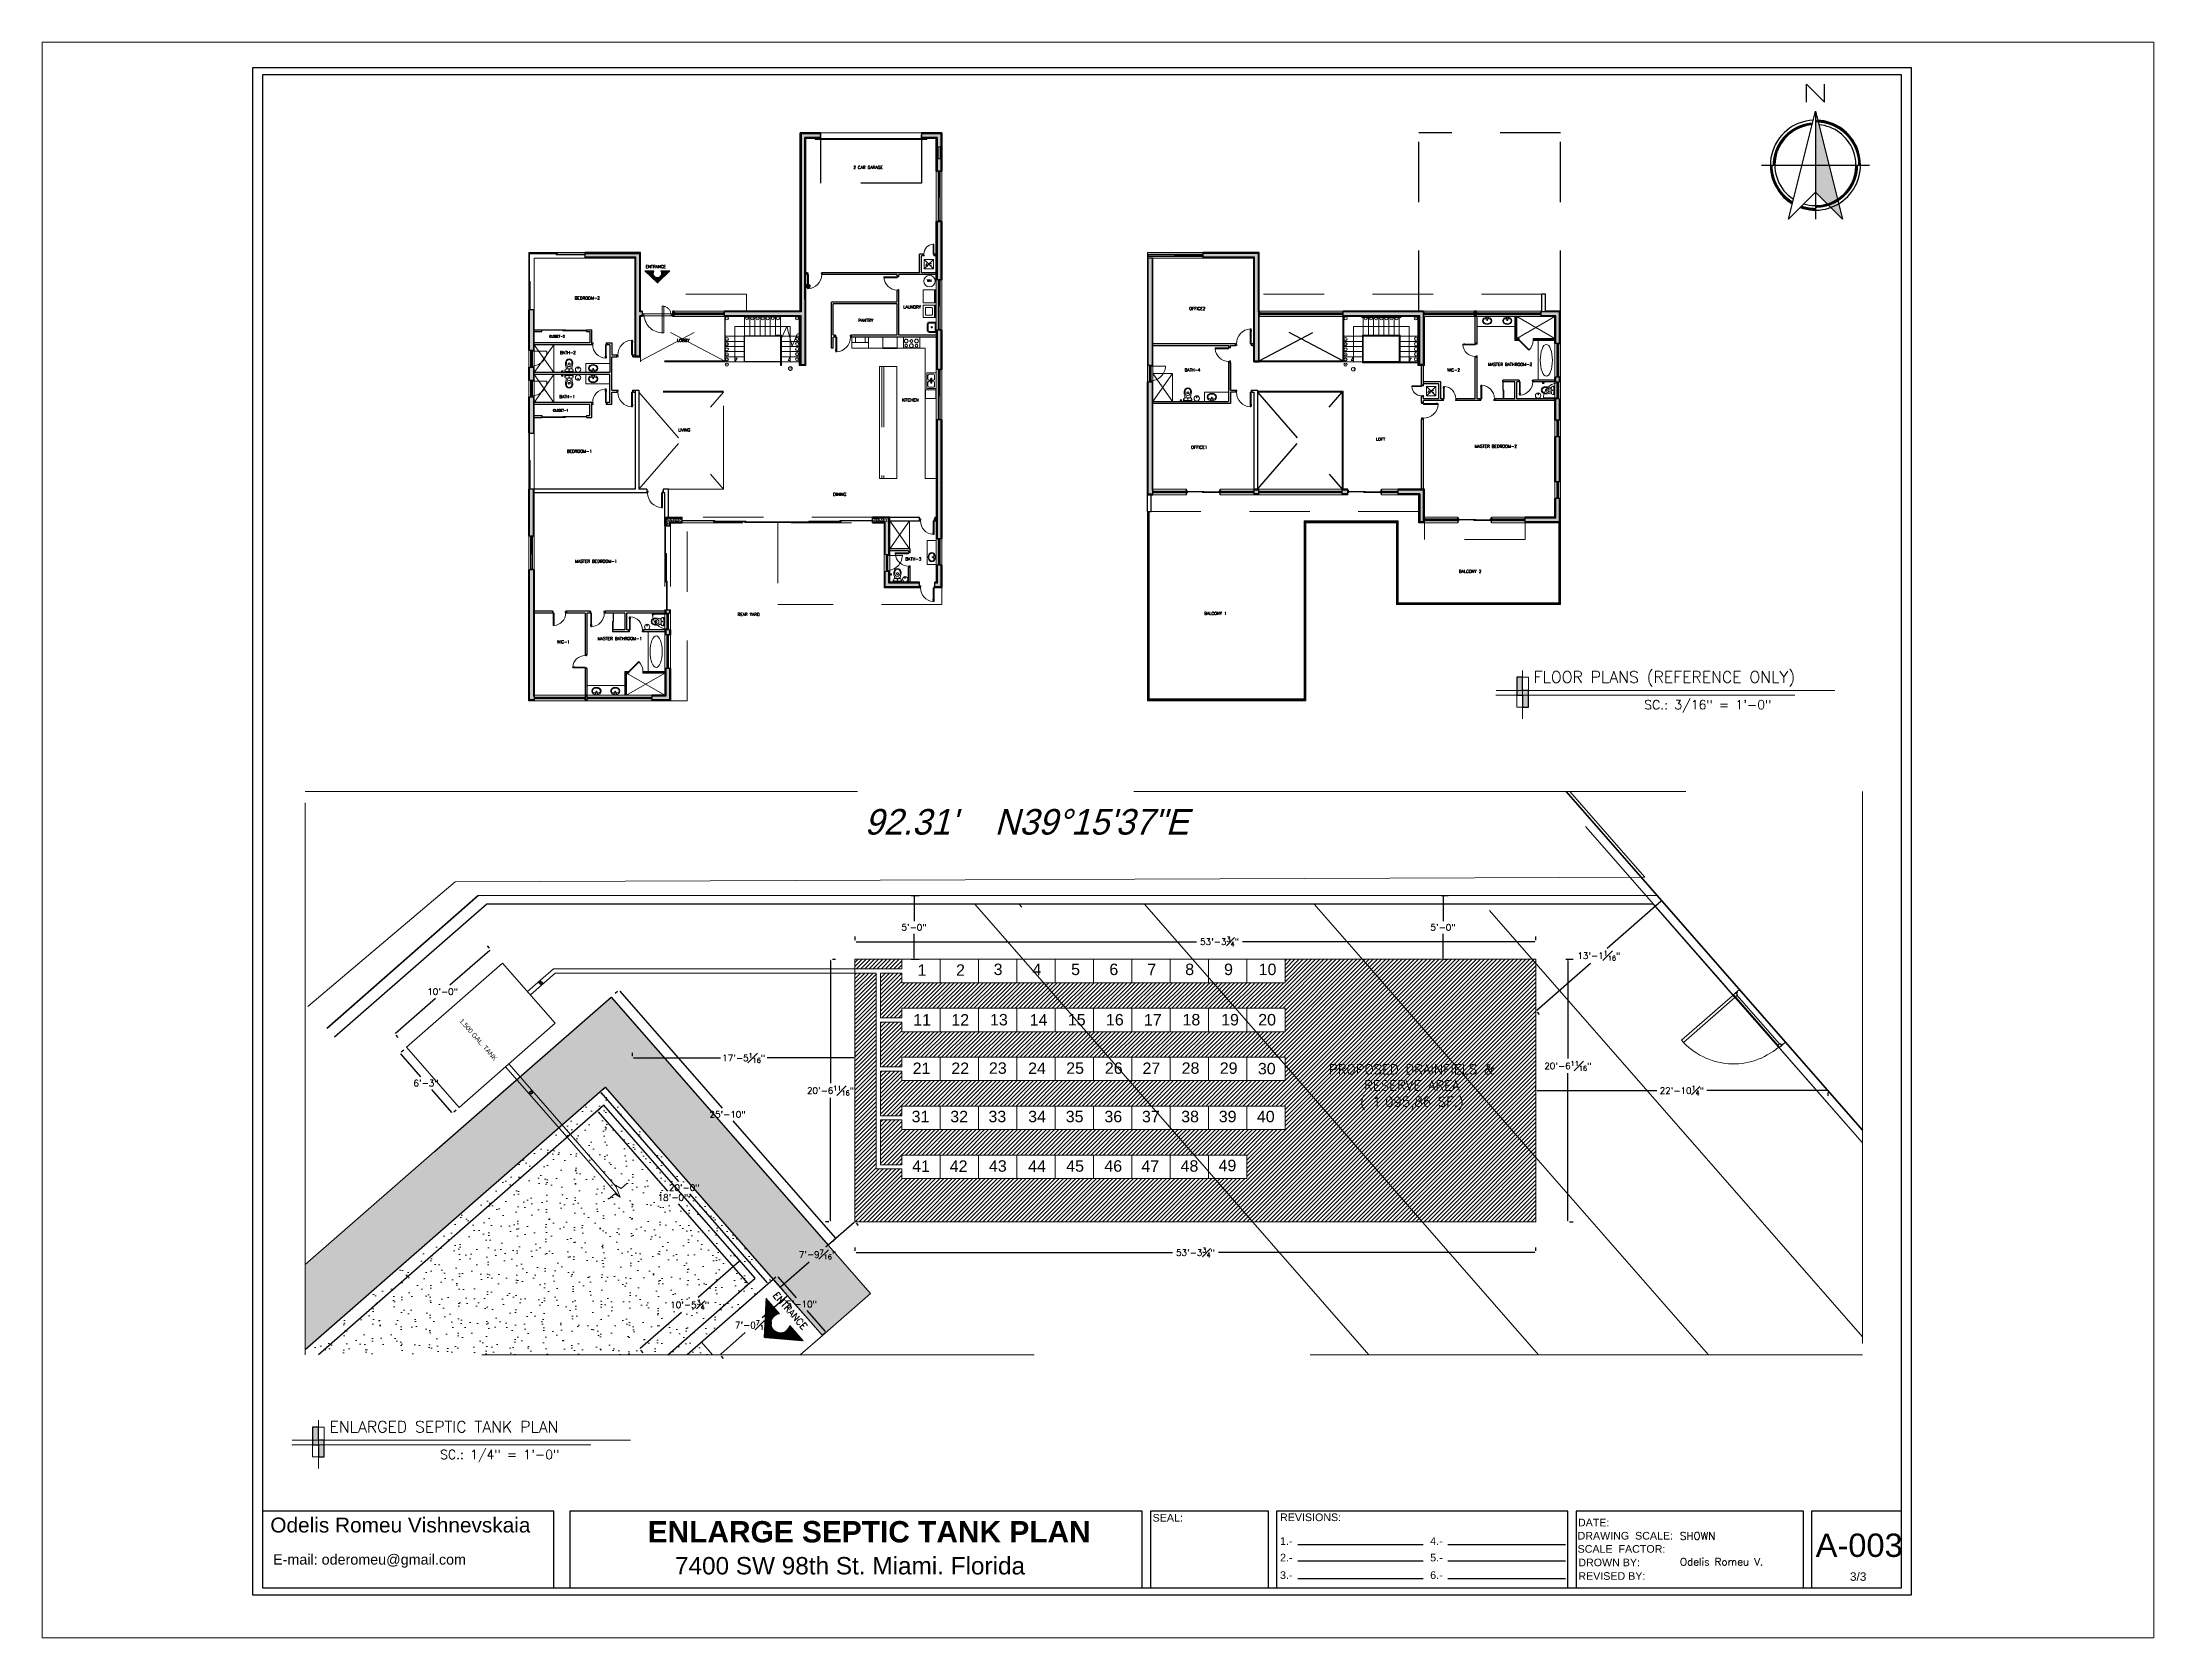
# Paper-space layout 'ENLARGE S.T.' of a CAD drawing. Header units: inches. Extents: x 6 to 146, y 2 to 108.
# The model-space entities are those that its viewports show. They can reach past a viewport. Long polylines and large blocks are cut down to what shows.
import ezdxf
from ezdxf.enums import TextEntityAlignment as Align

# ---------------------------------------------------------------- set-up
doc = ezdxf.new("R2010")
doc.units = ezdxf.units.IN
doc.header["$MEASUREMENT"] = 0
for name, pattern in [('BORDER', [1.75, 0.5, -0.25, 0.5, -0.25, 0, -0.25]), ('CONTINUA', [0]), ('Dash', [0.6, 0.3, -0.3]), ('HIDDEN2', [0.1875, 0.125, -0.0625]), ('Línea de alineación', [0.126, 0.063, -0.063]), ('PHANTOM2', [1.25, 0.625, -0.125, 0.125, -0.125, 0.125, -0.125])]:
    doc.linetypes.add(name, pattern=pattern)
for name, color, linetype, lineweight in [('9TEXTLIGHT', 7, 'Continuous', 5), ('A-Cay', 253, 'Continuous', 0), ('A-DOOR', 7, 'Continuous', 18), ('BALCONY RAILING', 3, 'Continuous', 0), ('BOUNDARY', 150, 'Continuous', 53), ('COLOR PARA ELEVACIONES INICIAL', 7, 'Continuous', 9), ('DOOR', 2, 'Continuous', 0), ('DOOR GLASS', 1, 'Continuous', 0), ('EQUIPMENT', 3, 'Continuous', 0), ('FENCE', 1, 'FENCE_LINE', 9), ('FIXTURE', 3, 'Continuous', 0), ('GRADAS', 2, 'Continuous', 5), ('MOBILIARIO', 3, 'Continuous', 0), ('PLANTA BLANCA', 7, 'Continuous', 0), ('PUERTAS', 2, 'Continuous', 0), ('R-W', 6, 'PHANTOM2', 50), ('RAILING', 142, 'Continuous', 5), ('STAIR_ELEV', 2, 'Continuous', 5), ('TEXTURE', 8, 'Continuous', 0), ('WALLS', 4, 'Continuous', 30), ('WINDOW', 1, 'Continuous', 0), ('WINDOW FRAME', 3, 'Continuous', 9)]:
    doc.layers.add(name, color=color, linetype=linetype, lineweight=lineweight)
for name, color, linetype in [('DIMENSION', 1, 'Continuous'), ('PDF2_Geometry', 7, 'Continuous'), ('PDF2_Solid Fills', 7, 'Continuous'), ('Supermanzanas', 7, 'Continuous'), ('TEXT', 7, 'Continuous'), ('TEXTO', 2, 'Continuous')]:
    doc.layers.add(name, color=color, linetype=linetype)
doc.layers.get('A-DOOR').off()
doc.styles.add('20- 1.20', font='stylu.ttf', dxfattribs={"oblique": 15, "height": 1.2})
doc.styles.add('DISCO', font='bgothl.ttf', dxfattribs={"width": 0.5, "height": 0.07})
doc.styles.add('NUMERO GRADAS', font='arial.ttf', dxfattribs={"width": 0.7, "height": 0.07})
doc.styles.add('PDF Arial', font='arial.ttf')
doc.styles.add('ROMAND-0.1', font='romand.shx', dxfattribs={"height": 6.4})
doc.styles.add('ROMAND-0.15', font='romand.shx', dxfattribs={"height": 9.6})
doc.styles.add('ROMANS', font='romans.shx')
doc.styles.add('ROMANS-0.075', font='romans.shx', dxfattribs={"height": 4.8})
doc.styles.add('ROMANS-0.1', font='romans.shx', dxfattribs={"height": 6.4})
doc.styles.get("Standard").update_dxf_attribs({"font": 'arial.ttf'})
doc.linetypes.add('FENCE_LINE', pattern='A,0.5,-0.1,["X",Standard,S=0.1,R=0,X=-0.1,Y=-0.05],-0.001', length=0.601)
doc.dimstyles.new('SMALLER DIM', dxfattribs={"dimscale": 64, "dimtxt": 0.09375, "dimasz": 0.015625, "dimexe": 0.075, "dimexo": 0.02625, "dimgap": 0.0375, "dimtad": 0, "dimtih": 1, "dimtoh": 1, "dimdec": 4, "dimzin": 3, "dimdsep": 46, "dimlunit": 4, "dimtxsty": 'ROMANS', "dimcen": 0.0375, "dimclrd": 256, "dimclre": 256, "dimclrt": 7, "dimadec": 0, "dimazin": 0, "dimtfac": 0.75, "dimtdec": 4, "dimtmove": 0, "dimatfit": 3, "dimfxl": 1, "dimfrac": 1, "dimtolj": 1, "dimtzin": 0, "dimlwd": -1, "dimlwe": -1, "dimarcsym": 1})
pattern_1 = [(50, (5380.4586, -710.9268), (3.514575, -0.3074855), [0.3675, -4.0425]), (355, (5380.4586, -710.9268), (-0.6798815, 3.6857415), [0.294, -3.234]), (100.4514, (5380.7515, -710.9524), (2.834696, 3.3782538), [0.312327, -3.4355963]), (46.1842, (5380.4586, -709.947), (5.229481, -0.811043), [0.55125, -6.06375]), (96.6356, (5380.8944, -710.0144), (4.579847, 4.7731776), [0.4684904, -5.153394]), (351.1842, (5380.4586, -709.947), (4.5798435, 4.773181), [0.441, -4.851]), (21, (5380.9486, -710.1918), (2.9248446, -1.9728326), [0.3675, -4.0425]), (326, (5380.9486, -710.1918), (1.192245, 3.5532352), [0.294, -3.234]), (71.4514, (5381.1923, -710.3562), (4.117091, 1.5803994), [0.312327, -3.4355963]), (37.5, (5380.4586, -710.9268), (0.0595833, 1.6311799), [0, -3.1948, 0, -3.283, 0, -3.24625]), (7.5, (5380.4586, -710.9268), (1.2890407, 1.9326174), [0, -1.8718, 0, -3.1213, 0, -1.23725]), (327.5, (5379.3659, -710.9268), (2.61572994, -0.11051887), [0, -1.225, 0, -3.822, 0, -5.0715]), (317.5, (5378.8759, -710.9268), (2.8576122, 0.4905144), [0, -1.5925, 0, -2.5382, 0, -3.6015])]
pattern_2 = [(50, (4203.2357, -710.9268), (3.5145749, -0.3074855), [0.3675, -4.0425]), (355, (4203.2357, -710.9268), (-0.6798815, 3.6857415), [0.294, -3.234]), (100.4514, (4203.5285, -710.9524), (2.834696, 3.3782538), [0.312327, -3.4355963]), (46.1842, (4203.2357, -709.947), (5.229481, -0.811043), [0.55125, -6.06375]), (96.6356, (4203.6715, -710.0144), (4.5798473, 4.7731776), [0.4684904, -5.1533937]), (351.1842, (4203.2357, -709.947), (4.5798435, 4.773181), [0.441, -4.851]), (21, (4203.7257, -710.1918), (2.9248446, -1.9728326), [0.3675, -4.0425]), (326, (4203.7257, -710.1918), (1.1922451, 3.5532352), [0.294, -3.234]), (71.4514, (4203.9694, -710.3562), (4.1170909, 1.5803994), [0.312327, -3.4355963]), (37.5, (4203.2357, -710.9268), (0.0595833, 1.63117988), [0, -3.1948, 0, -3.283, 0, -3.24625]), (7.5, (4203.2357, -710.9268), (1.28904073, 1.9326174), [0, -1.8718, 0, -3.1213, 0, -1.23725]), (327.5, (4202.143, -710.9268), (2.61572994, -0.11051887), [0, -1.225, 0, -3.822, 0, -5.0715]), (317.5, (4201.653, -710.9268), (2.8576122, 0.4905144), [0, -1.5925, 0, -2.5382, 0, -3.6015])]
pattern_3 = [(50, (5380.4586, -570.4635), (3.514575, -0.3074855), [0.3675, -4.0425]), (355, (5380.4586, -570.4635), (-0.6798815, 3.6857415), [0.294, -3.234]), (100.4514, (5380.7515, -570.489), (2.834696, 3.3782538), [0.312327, -3.4355963]), (46.1842, (5380.4586, -569.4835), (5.229481, -0.811043), [0.55125, -6.06375]), (96.6356, (5380.8944, -569.551), (4.579847, 4.7731776), [0.4684904, -5.153394]), (351.1842, (5380.4586, -569.4835), (4.5798435, 4.773181), [0.441, -4.851]), (21, (5380.9486, -569.7285), (2.9248446, -1.9728326), [0.3675, -4.0425]), (326, (5380.9486, -569.7285), (1.192245, 3.5532352), [0.294, -3.234]), (71.4514, (5381.1923, -569.893), (4.117091, 1.5803994), [0.312327, -3.4355963]), (37.5, (5380.4586, -570.4635), (0.0595833, 1.6311799), [0, -3.1948, 0, -3.283, 0, -3.24625]), (7.5, (5380.4586, -570.4635), (1.2890407, 1.9326174), [0, -1.8718, 0, -3.1213, 0, -1.23725]), (327.5, (5379.3659, -570.4635), (2.61572994, -0.11051887), [0, -1.225, 0, -3.822, 0, -5.0715]), (317.5, (5378.8759, -570.4635), (2.8576122, 0.4905144), [0, -1.5925, 0, -2.5382, 0, -3.6015])]
pattern_4 = [(50, (5380.4586, -591.9268), (3.514575, -0.3074855), [0.3675, -4.0425]), (355, (5380.4586, -591.9268), (-0.6798815, 3.6857415), [0.294, -3.234]), (100.4514, (5380.7515, -591.9524), (2.834696, 3.3782538), [0.312327, -3.4355963]), (46.1842, (5380.4586, -590.947), (5.229481, -0.811043), [0.55125, -6.06375]), (96.6356, (5380.8944, -591.0144), (4.579847, 4.7731776), [0.46849, -5.153394]), (351.1842, (5380.4586, -590.947), (4.5798435, 4.773181), [0.441, -4.851]), (21, (5380.9486, -591.1918), (2.9248446, -1.9728326), [0.3675, -4.0425]), (326, (5380.9486, -591.1918), (1.192245, 3.5532352), [0.294, -3.234]), (71.4514, (5381.1923, -591.3562), (4.117091, 1.5803994), [0.312327, -3.4355963]), (37.5, (5380.4586, -591.9268), (0.0595833, 1.6311799), [0, -3.1948, 0, -3.283, 0, -3.24625]), (7.5, (5380.4586, -591.9268), (1.2890407, 1.9326174), [0, -1.8718, 0, -3.1213, 0, -1.23725]), (327.5, (5379.3659, -591.9268), (2.61572994, -0.11051887), [0, -1.225, 0, -3.822, 0, -5.0715]), (317.5, (5378.8759, -591.9268), (2.8576122, 0.4905144), [0, -1.5925, 0, -2.5382, 0, -3.6015])]
pattern_5 = [(45, (-5729.5, -545), (-4.4194174, 4.4194174), [])]

psp = doc.layouts.new('ENLARGE S.T.')

msp = doc.modelspace()

# ---------------------------------------------------------------- texts
at = {"layer": 'TEXT'}
for s, height, style, p in [('2 CAR GARAGE', 6.4, 'ROMANS-0.1', (6412.59963, 3084.8069)), ('ENTRANCE', 6.4, 'ROMAND-0.1', (5967.46288, 2872.1215)), ('A/C', 4.8, 'ROMANS-0.075', (6567.56153, 2877.09261)), ('WH', 4.8, 'ROMANS-0.075', (6570.66194, 2842.54661)), ('CLOSET-2', 4.8, 'ROMANS-0.075', (5760.74353, 2723.31521)), ('A/C', 4.8, 'ROMANS-0.075', (7644.56153, 2604.83589)), ('CLOSET-1', 4.8, 'ROMANS-0.075', (5768.74353, 2564.54129)), ('SHOWN', 16.071298, 'ROMANS-0.1', (8185.1255, 144.66294)), ('Odelis Romeu V.', 16.0712981, 'ROMANS-0.1', (8185.1255, 89.16294))]:
    msp.add_text(s, height=height, dxfattribs=dict(at, style=style)).set_placement(p)
at = {"layer": 'TEXT', "style": 'ROMAND-0.1'}
for s, p in [('BEDROOM-2', (5815.24959, 2807.77883)), ('OFFICE2', (7132.78445, 2785.39266)), ('OFFICE1', (7136.84067, 2487.8646)), ('BEDROOM-1', (5798.54098, 2479.33928)), ('REAR YARD', (6164.35294, 2129.17096))]:
    msp.add_text(s, height=6.4, dxfattribs=at).set_placement(p, align=Align.MIDDLE_LEFT)
for s, p in [('PANTRY', (6439.25357, 2759.73281)), ('LAUNDRY', (6538.90487, 2788.45304)), ('LOBBY', (6047.95858, 2717.0732)), ('BATH-2', (5800.71879, 2690.91607)), ('BATH-4', (7139.9769, 2653.44648)), ('WIC-2', (7699.54725, 2653.45018)), ('MASTER BATHROOM-2', (7820.54725, 2665.45018)), ('BATH-1', (5798.91474, 2596.11178)), ('KITCHEN', (6534.75258, 2589.03974)), ('LIVING', (6050.04725, 2524.95018)), ('LOFT', (7543.23751, 2505.16208)), ('MASTER BEDROOM-2', (7790.04725, 2489.95018)), ('DINING', (6383.33176, 2386.84258)), ('MASTER BEDROOM-1', (5860.96673, 2243.38137)), ('BATH-3', (6541.30255, 2248.47044)), ('BALCONY 2', (7735.23567, 2221.5732)), ('BALCONY 1', (7189.12998, 2131.29569)), ('WIC-1', (5791.04725, 2070.45018)), ('MASTER BATHROOM-1', (5912.04725, 2077.56764))]:
    msp.add_text(s, height=6.4, dxfattribs=at).set_placement(p, align=Align.MIDDLE_CENTER)
at = {"layer": 'TEXT', "color": 0, "attachment_point": 1, "style": 'ROMAND-0.15'}
for s, width, gutter_width, insert, char_height in [('FLOOR PLANS (REFERENCE ONLY)', 2142.7943486, 34.49206, (7871.38631, 2007.24063, -0.36777), 24.5869284), ('\\A1;SC.: 3/16" = 1\'-0"', 1703.9053117, 27.42736, (8108.50994, 1945.25677, -0.36777), 19.5510119), ('ENLARGED SEPTIC TANK PLAN ', 2142.7943486, 34.49206, (5289.46937, 399.15168, -0.36777), 24.5869284), ('\\A1;SC.: 1/4" = 1\'-0"', 1703.9053117, 27.42736, (5526.593, 337.16782, -0.36777), 19.5510119)]:
    msp.add_mtext_dynamic_manual_height_columns(s, width=width, gutter_width=gutter_width, heights=[0], dxfattribs=dict(at, insert=insert, char_height=char_height))
at = {"layer": 'TEXT', "attachment_point": 1}
for s, width, gutter_width, insert, char_height in [('Odelis Romeu Vishnevskaia', 753.6934634, 43.0682, (5162.6161, 192.08177), 31.9272725), ('E-mail: oderomeu@gmail.com', 881.1631032, 50.35218, (5168.46766, 113.24999), 21.9961338)]:
    msp.add_mtext_dynamic_manual_height_columns(s, width=width, gutter_width=gutter_width, heights=[0], dxfattribs=dict(at, insert=insert, char_height=char_height))
at = {"layer": 'TEXT', "color": 40, "true_color": 0xf8d731, "attachment_point": 1}
for s, width, gutter_width, insert, char_height in [('\\pxqc;{\\fArial|b1|i0|c0|p34;\\C256;ENLARGE SEPTIC TANK PLAN}', 964.9102687, 229.18512, (5964.14858, 184.68703), 45.8370239), ('{\\C256;7400 SW 98th St. Miami. Florida }', 1097.9352811, 186.63512, (6030.25085, 107.52968), 37.3270247)]:
    msp.add_mtext_dynamic_manual_height_columns(s, width=width, gutter_width=gutter_width, heights=[0], dxfattribs=dict(at, insert=insert, char_height=char_height))
at = {"layer": 'TEXT', "insert": (7054.3292, 199.87513), "char_height": 16.382252, "width": 56.6785694, "attachment_point": 1}
msp.add_mtext('SEAL:', dxfattribs=at)
at = {"layer": 'TEXT', "attachment_point": 1}
for s, insert, char_height in [('REVISIONS:', (7327.55424, 200.97198), 16.382252), ('DATE:', (7966.31646, 189.66645), 16.382252), ('1.-', (7327.55424, 149.93444), 16.382252), ('4.-', (7649.48328, 149.93444), 16.382252), ('DRAWING  SCALE:', (7965.53127, 161.3995), 16.3822521), ('A-003', (8475.98159, 157.82205), 50.069679), ('2.-', (7327.55424, 114.60077), 16.382252), ('5.-', (7649.48328, 114.60077), 16.382252), ('SCALE  FACTOR:', (7965.53127, 133.13256), 16.3822521), ('DROWN BY:', (7967.10165, 104.08043), 16.382252), ('3.-', (7327.55424, 76.91151), 16.382252), ('6.-', (7649.48328, 76.91151), 16.382252), ('REVISED BY:', (7967.10165, 75.0283), 16.3822521), ('3/3', (8549.41767, 74.68703), 18.163963)]:
    msp.add_mtext(s, dxfattribs=dict(at, insert=insert, char_height=char_height))
at = {"layer": 'TEXTO', "style": 'DISCO'}
for s, insert, char_height, attachment_point in [('14', (6143.39257, 2765.96813), 3.196831, 3), ('13', (6186.85428, 2765.96813), 3.196831, 3), ('12', (6197.85428, 2765.96813), 3.196831, 3), ('11', (6208.47267, 2765.96813), 3.196831, 3), ('10', (6219.85428, 2765.96813), 3.196831, 3), ('9', (6229.96385, 2765.96813), 3.19683, 3), ('8', (6240.96385, 2765.96813), 3.19683, 3), ('7', (6251.96385, 2765.96813), 3.19683, 3), ('6', (6292.61778, 2765.96813), 3.19683, 3), ('14', (7469.89257, 2765.96813), 3.196831, 3), ('13', (7513.35428, 2765.96813), 3.196831, 3), ('12', (7524.35428, 2765.96813), 3.196831, 3), ('11', (7534.97267, 2765.96813), 3.196831, 3), ('10', (7546.35428, 2765.96813), 3.196831, 3), ('9', (7556.46385, 2765.96813), 3.19683, 3), ('8', (7567.46385, 2765.96813), 3.19683, 3), ('7', (7578.46385, 2765.96813), 3.19683, 3), ('6', (7619.11778, 2765.96813), 3.19683, 3), ('15', (6139.51559, 2718.3597), 3.196831, 7), ('5', (6291.43706, 2719.02371), 3.19683, 7), ('15', (7466.01559, 2718.3597), 3.196831, 7), ('5', (7617.93706, 2718.8597), 3.19683, 7), ('16', (6139.51559, 2707.3597), 3.196831, 7), ('17', (6139.51559, 2696.3597), 3.196831, 7), ('18', (6139.56357, 2685.3597), 3.196831, 7), ('19', (6139.56357, 2674.3597), 3.196831, 7), ('4', (6291.43706, 2708.02371), 3.19683, 7), ('3', (6291.43706, 2697.02371), 3.19683, 7), ('2', (6291.43706, 2686.02371), 3.19683, 7), ('1', (6292.04796, 2675.02371), 3.19683, 7), ('16', (7466.01559, 2707.3597), 3.196831, 7), ('17', (7466.01559, 2696.3597), 3.196831, 7), ('18', (7466.06357, 2685.3597), 3.196831, 7), ('19', (7466.06357, 2674.3597), 3.196831, 7), ('4', (7617.93706, 2707.8597), 3.19683, 7), ('3', (7617.93706, 2696.8597), 3.19683, 7), ('2', (7617.93706, 2685.8597), 3.19683, 7), ('1', (7618.54796, 2674.8597), 3.19683, 7), ('20', (6139.56357, 2663.3597), 3.196831, 7), ('20', (7466.06357, 2663.3597), 3.196831, 7)]:
    msp.add_mtext_dynamic_manual_height_columns(s, width=446.4579972, gutter_width=42.21947, heights=[0], dxfattribs=dict(at, insert=insert, char_height=char_height, attachment_point=attachment_point))
at = {"layer": 'TEXTO', "char_height": 4.548426, "attachment_point": 1, "rotation": 359.66504132, "style": 'NUMERO GRADAS'}
for s, insert in [('UP', (6274.49728, 2658.89889)), ('DN', (7481.9247, 2657.68865))]:
    msp.add_mtext_dynamic_manual_height_columns(s, width=0.4179069, gutter_width=602.70946, heights=[0], dxfattribs=dict(at, insert=insert))

# ---------------------------------------------------------------- blocks, each defined once
blk = doc.blocks.new('DOOR-2-6(AL)')
at = {"color": 0, "linetype": 'ByBlock', "lineweight": -2, "ltscale": 0.25}
for p, q in [((0, 0), (21.2, 21.2)), ((0.7, -0.7), (0, 0)), ((0.7, -0.7), (21.9, 20.5)), ((21.2, 21.2), (21.9, 20.5))]:
    blk.add_line(p, q, dxfattribs=at)
blk.add_arc((0, 0), 30, 0, 45, dxfattribs=at)
blk = doc.blocks.new('Bes_1')
at = {"color": 0, "linetype": 'ByBlock', "lineweight": -2}
blk.add_line((4, -6.7), (4, 6.7), dxfattribs=at)
for centre, radius in [((2, 2.5), 0.5), ((6.5, 0), 1), ((2, -2.5), 0.5)]:
    blk.add_circle(centre, radius, dxfattribs=at)
blk.add_ellipse((8, 0), major_axis=(0, -10), ratio=0.8, dxfattribs=at)
for points, knots in [([(8, -8.5), (8.6, -8.5), (9.2, -8.4), (10.5, -7.9), (11.2, -7.5), (12.4, -6.3), (13, -5.6), (13.8, -3.9), (14.2, -2.9), (14.5, -0.9), (14.5, 0.1), (14.3, 2.2), (14.1, 3.2), (13.3, 5), (12.8, 5.8), (11.7, 7.1), (11, 7.6), (9.6, 8.3), (8.9, 8.5), (7.5, 8.5), (6.8, 8.4), (5.4, 7.8), (4.7, 7.4), (4.1, 6.7), (4, 6.7), (4, 6.7)], [0, 0, 0, 0, 0.296897, 0.296897, 0.648223, 0.648223, 0.99955, 0.99955, 1.350876, 1.350876, 1.702203, 1.702203, 2.053529, 2.053529, 2.404856, 2.404856, 2.756182, 2.756182, 3.107509, 3.107509, 3.458835, 3.458835, 3.810162, 3.810162, 3.828614, 3.828614, 3.828614, 3.828614]), ([(4, -6.7), (4.5, -7.2), (5.2, -7.7), (6.5, -8.3), (7.2, -8.5), (7.9, -8.5), (8, -8.5), (8, -8.5)], [5.5961674, 5.5961674, 5.5961674, 5.5961674, 5.9181207, 5.9181207, 6.2694472, 6.2694472, 6.2831853, 6.2831853, 6.2831853, 6.2831853])]:
    blk.add_open_spline(points, degree=3, knots=knots, dxfattribs=at)
blk = doc.blocks.new('vvv')
for p, q in [((320.58, 361.81), (320.58, 361.83)), ((320.63, 362.19), (320.62, 362.19)), ((320.63, 362.19), (320.64, 362.19)), ((320.68, 361.81), (320.68, 361.83))]:
    blk.add_line(p, q)
blk.add_lwpolyline([(320.47, 361.87, -0.0164), (320.51, 362.05, -0.014244), (320.49, 362.06, -0.379899), (320.43, 362.12), (320.43, 362.19, -0.414214), (320.47, 362.23), (320.63, 362.23), (320.8, 362.23, -0.414214), (320.84, 362.19), (320.84, 362.12, -0.379899), (320.78, 362.06, -0.014244), (320.76, 362.05, -0.0164), (320.8, 361.87, -0.034533), (320.81, 361.79, -0.180901), (320.75, 361.62, -0.210568), (320.63, 361.57, -0.210568), (320.51, 361.62, -0.180901), (320.46, 361.79, -0.034533)], format="xyb", close=True)
for centre, radius in [((320.55, 361.99), 0.0075), ((320.63, 362.11), 0.0135), ((320.63, 362.11), 0.0135), ((320.71, 361.99), 0.0075)]:
    blk.add_circle(centre, radius)
for centre, radius, start, end in [((320.49, 362.14), 0.04, 96.2719, 180), ((320.49, 362.14), 0.04, 96.2141, 169.7572), ((320.63, 361.03), 1.16, 90.0008, 97.1409), ((320.63, 361.03), 1.15, 90.0008, 97.203), ((320.75, 361.76), 0.25, 152.5973, 168.3805), ((320.71, 361.77), 0.216, 168.3805, 209.1161), ((320.63, 363.45), 1.4, 264.9986, 270), ((320.63, 361.83), 0.116, 96.2419, 152.5973), ((320.63, 361.73), 0.126, 209.1161, 270), ((320.6, 361.83), 0.015, 96.6492, 180), ((320.61, 361.81), 0.03, 180, 233.1301), ((320.63, 361.55), 0.3, 90, 96.6492), ((320.63, 361.83), 0.06, 233.1301, 270), ((320.63, 361.76), 0.18, 90, 96.2419), ((320.63, 361.03), 1.16, 82.8591, 89.9992), ((320.63, 361.03), 1.15, 82.797, 89.9992), ((320.63, 363.45), 1.4, 270, 275.0014), ((320.63, 361.76), 0.18, 83.7581, 90), ((320.63, 361.55), 0.3, 83.3508, 90), ((320.63, 361.83), 0.06, 270, 306.8699), ((320.63, 361.73), 0.126, 270, 330.8839), ((320.64, 361.83), 0.116, 27.4027, 83.7581), ((320.67, 361.83), 0.015, 0, 83.3508), ((320.65, 361.81), 0.03, 306.8699, 0), ((320.52, 361.76), 0.25, 11.6195, 27.4027), ((320.55, 361.77), 0.216, 330.8839, 11.6195), ((320.77, 362.14), 0.04, 10.2428, 83.7859), ((320.77, 362.14), 0.04, 0, 83.7281)]:
    blk.add_arc(centre, radius, start, end)
blk = doc.blocks.new('pi')
at = {"layer": 'MOBILIARIO'}
for points in [[(116.05, 87.81), (116.05, 87.81), (116, 87.87), (116, 87.88), (116, 87.89), (115.9, 87.83), (115.95, 87.74), (115.95, 87.74)], [(115.92, 87.82), (115.99, 87.87), (115.99, 87.87)], [(115.96, 87.75), (115.96, 87.75), (115.92, 87.81)], [(116.06, 87.76), (116, 87.86), (115.93, 87.81), (115.99, 87.72), (116.06, 87.76)], [(115.95, 87.76), (115.96, 87.77)], [(115.95, 87.76), (115.95, 87.76), (115.95, 87.76), (115.95, 87.76), (115.95, 87.76), (115.96, 87.76)], [(116, 87.86), (116.04, 87.8)], [(116.03, 87.81), (116.03, 87.81), (116.04, 87.81), (116.03, 87.81), (116.03, 87.81), (116.02, 87.81)], [(116.04, 87.81), (116.03, 87.8)], [(116.04, 87.81), (116.04, 87.8), (116.04, 87.8)]]:
    blk.add_lwpolyline(points, dxfattribs=at)
for centre, radius, start, end in [((115.94, 87.81), 0.0196, 155.8113, 199.217), ((115.95, 87.75), 0.0079, 270.1843, 333.3536), ((115.99, 87.85), 0.0125, 30.4443, 101.0029), ((116.04, 87.81), 0.00862, 273.3883, 330.2552)]:
    blk.add_arc(centre, radius, start, end, dxfattribs=at)
blk = doc.blocks.new('bas')
at = {"layer": 'MOBILIARIO'}
for points in [[(116.43, 87.67), (116.42, 87.69), (116.39, 87.67), (116.4, 87.65)], [(116.58, 87.45), (116.55, 87.44), (116.51, 87.52), (116.52, 87.53), (116.58, 87.45)]]:
    blk.add_lwpolyline(points, dxfattribs=at)
blk.add_circle((116.49, 87.55), 0.135, dxfattribs=at)
blk = doc.blocks.new('PUERTAS ESPECIALES')
at = {"layer": 'DOOR'}
for p, q in [((3747.44, 1229.73), (3747.39, 1229.73)), ((3747.39, 1229.73), (3747.39, 1229.62)), ((3747.44, 1229.62), (3747.39, 1229.62)), ((3747.43, 1228.95), (3747.43, 1228.88)), ((3747.44, 1228.95), (3747.43, 1228.95)), ((3747.43, 1228.93), (3747.43, 1228.93)), ((3747.43, 1228.93), (3747.43, 1228.91)), ((3747.43, 1228.91), (3747.43, 1228.91)), ((3747.44, 1229.73), (3747.44, 1229.62)), ((3747.44, 1228.95), (3747.44, 1228.88)), ((3747.49, 1228.95), (3747.49, 1228.88)), ((3747.49, 1228.95), (3747.5, 1228.95)), ((3747.5, 1228.95), (3747.5, 1228.88)), ((3747.5, 1228.93), (3747.5, 1228.93)), ((3747.5, 1228.93), (3747.5, 1228.91)), ((3747.5, 1228.91), (3747.5, 1228.91)), ((3748.21, 1229.73), (3748.21, 1229.68)), ((3748.21, 1229.73), (3748.21, 1229.68)), ((3748.29, 1229.73), (3748.21, 1229.73)), ((3748.21, 1229.68), (3748.23, 1229.68)), ((3748.21, 1229.68), (3748.23, 1229.68)), ((3748.23, 1229.68), (3748.23, 1229.63)), ((3748.23, 1229.68), (3748.23, 1229.62)), ((3748.29, 1229.62), (3748.23, 1229.62)), ((3748.29, 1229.73), (3748.29, 1229.62)), ((3747.44, 1228.88), (3747.43, 1228.88)), ((3747.49, 1228.88), (3747.5, 1228.88))]:
    blk.add_line(p, q, dxfattribs=at)
blk.add_lwpolyline([(3747.44, 1229.62), (3747.44, 1228.83), (3747.49, 1228.83), (3747.49, 1229.62)], close=True, dxfattribs=at)
blk.add_arc((3747.44, 1229.62), 0.796, 273.9499, 0, dxfattribs=at)
blk = doc.blocks.new('Door_SS_The Sliding Door Company_2-Panel Double Track - SS Room Divider - 2 Panel 2 Track - AB_BA 2- BEDROOM-969635-Nivel 1- FINISH 1ST FLOOR')
at = {"layer": 'DOOR', "lineweight": 0}
for p, q in [((-57.5, 3.9), (-60, 3.9)), ((-60, 3.9), (-60, 2.7)), ((-60, 2.7), (-57.5, 2.7)), ((-57.5, 2.7), (-57.5, 3.9)), ((-57.5, 3.9), (-1.3, 3.9)), ((-57.5, 3.4), (-57.5, 3.2)), ((-1.3, 2.7), (-57.5, 2.7)), ((1.2, 5.6), (-1.3, 5.6)), ((-1.3, 5.6), (-1.3, 4.4)), ((-1.3, 4.4), (1.2, 4.4)), ((1.2, 3.9), (-1.3, 3.9)), ((-1.3, 3.9), (-1.3, 2.7)), ((-1.3, 3.2), (-1.3, 3.4)), ((-1.3, 2.7), (1.2, 2.7)), ((1.2, 4.4), (1.2, 5.6)), ((1.2, 5.6), (57.5, 5.6)), ((1.2, 5.1), (1.2, 4.9)), ((57.5, 4.4), (1.2, 4.4)), ((1.2, 2.7), (1.2, 3.9)), ((60, 5.6), (57.5, 5.6)), ((57.5, 5.6), (57.5, 4.4)), ((57.5, 4.9), (57.5, 5.1)), ((57.5, 4.4), (60, 4.4)), ((60, 4.4), (60, 5.6))]:
    blk.add_line(p, q, dxfattribs=at)
at = {"layer": 'DOOR GLASS', "lineweight": 0}
for p, q in [((-1.3, 3.4), (-57.5, 3.4)), ((-57.5, 3.2), (-1.3, 3.2)), ((57.5, 5.1), (1.2, 5.1)), ((1.2, 4.9), (57.5, 4.9))]:
    blk.add_line(p, q, dxfattribs=at)
blk = doc.blocks.new('flecha ingreso')
at = {"layer": 'PLANTA BLANCA', "lineweight": 0}
h = blk.add_hatch(dxfattribs=at)
h.set_pattern_fill('PLAST', scale=0.05)
edge = h.paths.add_edge_path()
edge.add_line((192.787, 211.158), (192.333, 211.158))
edge.add_line((192.333, 211.158), (192.955, 210.556))
edge.add_line((192.955, 210.556), (193.581, 211.157))
edge.add_line((193.581, 211.157), (193.127, 211.157))
edge.add_arc((192.956, 211.035), 0.21, 144.0482, 395.6628, ccw=False)
at = {"layer": 'PLANTA BLANCA', "color": 7, "lineweight": 0, "true_color": 0xffffff}
blk.add_lwpolyline([(192.787, 211.158), (192.333, 211.158), (192.955, 210.556), (193.581, 211.157), (193.127, 211.157, -1.954478)], format="xyb", close=True, dxfattribs=at)
blk = doc.blocks.new('PUERTA INT GARAJE')
at = {"layer": 'DOOR', "linetype": 'Línea de alineación', "lineweight": 0}
for p, q in [((942.5, 1183.8), (940.3, 1183.8)), ((943.5, 1179.8), (940.3, 1179.8)), ((970.1, 1183.8), (970.1, 1182.4)), ((972.3, 1183.8), (970.1, 1183.8))]:
    blk.add_line(p, q, dxfattribs=at)
at = {"layer": 'DOOR', "lineweight": 0}
for p, q in [((940.3, 1183.8), (940.3, 1179.8)), ((941.8, 1179.8), (941.8, 1182.4)), ((941.8, 1182.4), (942.5, 1182.4)), ((942.5, 1182.4), (942.5, 1183.8)), ((943.5, 1150.2), (943.5, 1179.8)), ((970.1, 1182.4), (970.8, 1182.4)), ((970.8, 1182.4), (970.8, 1179.8)), ((970.8, 1179.8), (972.3, 1179.8)), ((972.3, 1179.8), (972.3, 1183.8)), ((938.1, 1153.5), (938.1, 1156.4)), ((938.9, 1156.4), (938.9, 1153.5)), ((939.8, 1158.1), (940.4, 1158.1)), ((940.4, 1157.3), (939.8, 1157.3)), ((939.8, 1152.6), (940.7, 1152.6)), ((940.7, 1151.8), (939.8, 1151.8)), ((940.4, 1158.1), (940.4, 1157.3)), ((940.7, 1152.6), (940.7, 1153.2)), ((940.7, 1153.2), (941.1, 1153.2)), ((940.7, 1151.8), (940.7, 1152.6)), ((940.7, 1151.2), (940.7, 1151.8)), ((941.1, 1151.2), (940.7, 1151.2)), ((941.1, 1153.2), (941.1, 1151.2)), ((941.2, 1149.5), (941.2, 1150.2)), ((941.2, 1150.2), (943.5, 1150.2)), ((943.5, 1151.2), (943.5, 1153.2)), ((943.5, 1153.2), (943.9, 1153.2)), ((943.9, 1151.2), (943.5, 1151.2)), ((943.9, 1153.2), (943.9, 1152.6)), ((943.9, 1152.6), (944.8, 1152.6)), ((943.9, 1151.8), (943.9, 1152.6)), ((943.9, 1151.8), (943.9, 1151.2)), ((944.8, 1151.8), (943.9, 1151.8)), ((944.2, 1157.3), (944.2, 1158.1)), ((944.2, 1158.1), (944.8, 1158.1)), ((944.8, 1157.3), (944.2, 1157.3)), ((945.7, 1153.5), (945.7, 1156.4)), ((946.5, 1156.4), (946.5, 1153.5))]:
    blk.add_line(p, q, dxfattribs=at)
at = {"layer": 'DOOR', "linetype": 'Línea de alineación', "lineweight": 0}
blk.add_line((941.1, 1179.8), (941.1, 1149.5), dxfattribs=at).dxf.unprotected_set("ltscale", 0)
at = {"layer": 'DOOR', "lineweight": 0}
for centre, radius, start, end in [((941.1, 1179.9), 30.5, 270, 359.6412), ((939.8, 1156.4), 1.71, 90, 180), ((939.8, 1153.5), 1.71, 180, 270), ((939.8, 1156.4), 0.965, 90, 180), ((939.8, 1153.5), 0.965, 180, 270), ((944.8, 1156.4), 1.71, 0, 90), ((944.8, 1156.4), 0.965, 0, 90), ((944.8, 1153.5), 0.965, 270, 0), ((944.8, 1153.5), 1.71, 270, 0)]:
    blk.add_arc(centre, radius, start, end, dxfattribs=at)
blk = doc.blocks.new('Door_SS_The Sliding Door Company_3-Panel Triple Track - SS Room Divider - 3 Panel 3 Track  LIVING AND DINING-2639773-Level 1- FINISH 1ST FLOOR')
at = {"layer": 'DOOR', "lineweight": 0}
for p, q in [((-102, -2.2), (-102, -1)), ((-102, -1), (-99.5, -1)), ((-99.5, -2.2), (-102, -2.2)), ((-99.5, -1), (-99.5, -2.2)), ((-34.8, -1), (-99.5, -1)), ((-99.5, -1.7), (-99.5, -1.5)), ((-99.5, -2.2), (-34.8, -2.2)), ((-34.8, -2.2), (-34.8, -1)), ((-34.8, -1), (-32.3, -1)), ((-34.8, -1.5), (-34.8, -1.7)), ((-32.3, -2.2), (-34.8, -2.2)), ((-34.8, -3.9), (-34.8, -2.7)), ((-34.8, -2.7), (-32.3, -2.7)), ((-32.3, -3.9), (-34.8, -3.9)), ((-32.3, -1), (-32.3, -2.2)), ((-32.3, -2.7), (-32.3, -3.9)), ((32.3, -2.7), (-32.3, -2.7)), ((-32.3, -3.4), (-32.3, -3.2)), ((-32.3, -3.9), (32.3, -3.9)), ((32.3, -3.9), (32.3, -2.7)), ((32.3, -2.7), (34.8, -2.7)), ((32.3, -3.2), (32.3, -3.4)), ((34.8, -3.9), (32.3, -3.9)), ((32.3, -5.6), (32.3, -4.4)), ((32.3, -4.4), (34.8, -4.4)), ((34.8, -5.6), (32.3, -5.6)), ((34.8, -2.7), (34.8, -3.9)), ((34.8, -4.4), (34.8, -5.6)), ((99.5, -4.4), (34.8, -4.4)), ((34.8, -5.1), (34.8, -4.9)), ((34.8, -5.6), (99.5, -5.6)), ((99.5, -5.6), (99.5, -4.4)), ((99.5, -4.4), (102, -4.4)), ((99.5, -4.9), (99.5, -5.1)), ((102, -5.6), (99.5, -5.6)), ((102, -4.4), (102, -5.6))]:
    blk.add_line(p, q, dxfattribs=at)
at = {"layer": 'DOOR GLASS', "lineweight": 0}
for p, q in [((-99.5, -1.5), (-34.8, -1.5)), ((-34.8, -1.7), (-99.5, -1.7)), ((-32.3, -3.2), (32.3, -3.2)), ((32.3, -3.4), (-32.3, -3.4)), ((34.8, -4.9), (99.5, -4.9)), ((99.5, -5.1), (34.8, -5.1))]:
    blk.add_line(p, q, dxfattribs=at)
blk = doc.blocks.new('Door_SS_The Sliding Door Company_3-Panel Triple Track - SS Room Divider - 3 Panel 3 Track  LIVING AND DINING-2639798-Level 1- FINISH 1ST FLOOR')
at = {"layer": 'DOOR', "lineweight": 0}
for p, q in [((-99.5, 2.2), (-102, 2.2)), ((-102, 2.2), (-102, 1)), ((-102, 1), (-99.5, 1)), ((-99.5, 1), (-99.5, 2.2)), ((-99.5, 2.2), (-34.8, 2.2)), ((-99.5, 1.7), (-99.5, 1.5)), ((-34.8, 1), (-99.5, 1)), ((-32.3, 3.9), (-34.8, 3.9)), ((-34.8, 3.9), (-34.8, 2.7)), ((-34.8, 2.7), (-32.3, 2.7)), ((-32.3, 2.2), (-34.8, 2.2)), ((-34.8, 2.2), (-34.8, 1)), ((-34.8, 1.5), (-34.8, 1.7)), ((-34.8, 1), (-32.3, 1)), ((-32.3, 2.7), (-32.3, 3.9)), ((-32.3, 3.9), (32.3, 3.9)), ((-32.3, 3.4), (-32.3, 3.2)), ((32.3, 2.7), (-32.3, 2.7)), ((-32.3, 1), (-32.3, 2.2)), ((34.8, 5.6), (32.3, 5.6)), ((32.3, 5.6), (32.3, 4.4)), ((32.3, 4.4), (34.8, 4.4)), ((34.8, 3.9), (32.3, 3.9)), ((32.3, 3.9), (32.3, 2.7)), ((32.3, 3.2), (32.3, 3.4)), ((32.3, 2.7), (34.8, 2.7)), ((34.8, 4.4), (34.8, 5.6)), ((34.8, 5.6), (99.5, 5.6)), ((34.8, 5.1), (34.8, 4.9)), ((99.5, 4.4), (34.8, 4.4)), ((34.8, 2.7), (34.8, 3.9)), ((102, 5.6), (99.5, 5.6)), ((99.5, 5.6), (99.5, 4.4)), ((99.5, 4.9), (99.5, 5.1)), ((99.5, 4.4), (102, 4.4)), ((102, 4.4), (102, 5.6))]:
    blk.add_line(p, q, dxfattribs=at)
at = {"layer": 'DOOR GLASS', "lineweight": 0}
for p, q in [((-34.8, 1.7), (-99.5, 1.7)), ((-99.5, 1.5), (-34.8, 1.5)), ((32.3, 3.4), (-32.3, 3.4)), ((-32.3, 3.2), (32.3, 3.2)), ((99.5, 5.1), (34.8, 5.1)), ((34.8, 4.9), (99.5, 4.9))]:
    blk.add_line(p, q, dxfattribs=at)
blk = doc.blocks.new('Door_SS_The Sliding Door Company_3-Panel Triple Track - SS Room Divider - 3 Panel 3 Track  MASTER BEDROOM-2594634-Level 1- FINISH 1ST FLOOR')
at = {"layer": 'DOOR', "lineweight": 0}
for p, q in [((-87.5, 2.2), (-90, 2.2)), ((-90, 2.2), (-90, 1)), ((-90, 1), (-87.5, 1)), ((-87.5, 1), (-87.5, 2.2)), ((-87.5, 2.2), (-30.8, 2.2)), ((-87.5, 1.7), (-87.5, 1.5)), ((-30.8, 1), (-87.5, 1)), ((-28.3, 3.9), (-30.8, 3.9)), ((-30.8, 3.9), (-30.8, 2.7)), ((-30.8, 2.7), (-28.3, 2.7)), ((-28.3, 2.2), (-30.8, 2.2)), ((-30.8, 2.2), (-30.8, 1)), ((-30.8, 1.5), (-30.8, 1.7)), ((-30.8, 1), (-28.3, 1)), ((-28.3, 2.7), (-28.3, 3.9)), ((-28.3, 3.9), (28.3, 3.9)), ((-28.3, 3.4), (-28.3, 3.2)), ((28.3, 2.7), (-28.3, 2.7)), ((-28.3, 1), (-28.3, 2.2)), ((30.8, 5.6), (28.3, 5.6)), ((28.3, 5.6), (28.3, 4.4)), ((28.3, 4.4), (30.8, 4.4)), ((30.8, 3.9), (28.3, 3.9)), ((28.3, 3.9), (28.3, 2.7)), ((28.3, 3.2), (28.3, 3.4)), ((28.3, 2.7), (30.8, 2.7)), ((30.8, 4.4), (30.8, 5.6)), ((30.8, 5.6), (87.5, 5.6)), ((30.8, 5.1), (30.8, 4.9)), ((87.5, 4.4), (30.8, 4.4)), ((30.8, 2.7), (30.8, 3.9)), ((90, 5.6), (87.5, 5.6)), ((87.5, 5.6), (87.5, 4.4)), ((87.5, 4.9), (87.5, 5.1)), ((87.5, 4.4), (90, 4.4)), ((90, 4.4), (90, 5.6))]:
    blk.add_line(p, q, dxfattribs=at)
at = {"layer": 'DOOR GLASS', "lineweight": 0}
for p, q in [((-30.8, 1.7), (-87.5, 1.7)), ((-87.5, 1.5), (-30.8, 1.5)), ((28.3, 3.4), (-28.3, 3.4)), ((-28.3, 3.2), (28.3, 3.2)), ((87.5, 5.1), (30.8, 5.1)), ((30.8, 4.9), (87.5, 4.9))]:
    blk.add_line(p, q, dxfattribs=at)
blk = doc.blocks.new('Door_SS_The Sliding Door Company_2-Panel Double Track - SS Room Divider - 2 Panel 2 Track - AB_BA 2- BEDROOM-2640193-Level 1- FINISH 1ST FLOOR')
at = {"layer": 'DOOR', "lineweight": 0}
for p, q in [((-60, -3.9), (-60, -2.7)), ((-60, -2.7), (-57.5, -2.7)), ((-57.5, -3.9), (-60, -3.9)), ((-57.5, -2.7), (-57.5, -3.9)), ((-1.3, -2.7), (-57.5, -2.7)), ((-57.5, -3.4), (-57.5, -3.2)), ((-57.5, -3.9), (-1.3, -3.9)), ((-1.3, -3.9), (-1.3, -2.7)), ((-1.3, -2.7), (1.2, -2.7)), ((-1.3, -3.2), (-1.3, -3.4)), ((1.2, -3.9), (-1.3, -3.9)), ((-1.3, -5.6), (-1.3, -4.4)), ((-1.3, -4.4), (1.2, -4.4)), ((1.2, -5.6), (-1.3, -5.6)), ((1.2, -2.7), (1.2, -3.9)), ((1.2, -4.4), (1.2, -5.6)), ((57.5, -4.4), (1.2, -4.4)), ((1.2, -5.1), (1.2, -4.9)), ((1.2, -5.6), (57.5, -5.6)), ((57.5, -5.6), (57.5, -4.4)), ((57.5, -4.4), (60, -4.4)), ((57.5, -4.9), (57.5, -5.1)), ((60, -5.6), (57.5, -5.6)), ((60, -4.4), (60, -5.6))]:
    blk.add_line(p, q, dxfattribs=at)
at = {"layer": 'DOOR GLASS', "lineweight": 0}
for p, q in [((-57.5, -3.2), (-1.3, -3.2)), ((-1.3, -3.4), (-57.5, -3.4)), ((1.2, -4.9), (57.5, -4.9)), ((57.5, -5.1), (1.2, -5.1))]:
    blk.add_line(p, q, dxfattribs=at)
blk = doc.blocks.new('Sink_1')
at = {"color": 0, "linetype": 'ByBlock', "lineweight": -2}
for p, q in [((11, -2), (-11, -2)), ((-9, -2), (-9, -15)), ((-7, -17), (7, -17)), ((9, -15), (9, -2))]:
    blk.add_line(p, q, dxfattribs=at)
blk.add_lwpolyline([(-7, -19), (7, -19, 0.414214), (11, -15), (11, 0), (-11, 0), (-11, -15, 0.414214)], format="xyb", close=True, dxfattribs=at)
blk.add_circle((0, -9.4), 1.5, dxfattribs=at)
for centre, start, end in [((-7, -15), 180, 270), ((7, -15), 270, 0)]:
    blk.add_arc(centre, 2, start, end, dxfattribs=at)
blk = doc.blocks.new('NORTE')
for p, q in [((0, 1.2), (0, -1.2)), ((-1.2, 0), (1.2, 0))]:
    blk.add_line(p, q)
blk.add_lwpolyline([(-0.2, 1.4), (-0.2, 1.8), (0.2, 1.4), (0.2, 1.8)])
at = {"const_width": 0.05}
for points in [[(-0.069, 0.922, 0.392385), (-0.925, 0, 1)], [(0.975, 0, 0.414214), (0, 0.975, 1)], [(-0.508, -0.832, -0.261393), (-0.975, 0, -1)], [(0.925, 0, -0.414214), (0, -0.925, -1)], [(0, -0.975, -0.083997), (-0.321, -0.921, -1)]]:
    blk.add_lwpolyline(points, format="xyb", dxfattribs=at)
blk.add_lwpolyline([(0, 1.2), (0.6, -1.2), (0, -0.6), (-0.6, -1.2)], close=True)
for radius, start, end in [(1, 92.8842, 239.0434), (1, 250.1041, 87.1158), (0.9, 94.8313, 237.0962), (0.9, 253.1255, 85.1687)]:
    blk.add_arc((0, 0), radius, start, end)
blk.add_solid([(0, 1.2), (0.6, -1.2), (0, -0.6)])
blk = doc.blocks.new('*D125')
at = {"layer": 'DIMENSION', "transparency": 16777216}
for p, q in [((13174.2, -3054.4), (13247.3, -3138)), ((13174.8, -3052.5), (13177.2, -3050.4)), ((13330.9, -3233.5), (13257.8, -3149.9)), ((13330.3, -3235.4), (13327.9, -3237.4))]:
    blk.add_line(p, q, dxfattribs=at)
for points in [[(13174.3, -3054.3), (13174.1, -3054.5), (13173.5, -3053.6)], [(13331, -3233.4), (13330.8, -3233.6), (13331.6, -3234.3)]]:
    blk.add_solid(points, dxfattribs=at)
at = {"layer": 'DIMENSION', "color": 7, "transparency": 16777216, "insert": (13252.6, -3143.9), "char_height": 6, "attachment_point": 5, "style": 'ROMANS'}
blk.add_mtext('\\A1;20\'-0"', dxfattribs=at)
blk = doc.blocks.new('*D126')
at = {"layer": 'DIMENSION', "transparency": 16777216}
for p, q in [((13171.6, -3072.6), (13236.8, -3147.2)), ((13172.2, -3070.8), (13174.5, -3068.7)), ((13312.4, -3233.7), (13247.2, -3159.1)), ((13311.8, -3235.6), (13309.5, -3237.6))]:
    blk.add_line(p, q, dxfattribs=at)
for points in [[(13171.7, -3072.5), (13171.4, -3072.7), (13170.9, -3071.9)], [(13312.6, -3233.6), (13312.3, -3233.8), (13313.1, -3234.5)]]:
    blk.add_solid(points, dxfattribs=at)
at = {"layer": 'DIMENSION', "color": 7, "transparency": 16777216, "insert": (13242, -3153.2), "char_height": 6, "attachment_point": 5, "style": 'ROMANS'}
blk.add_mtext('\\A1;18\'-0"', dxfattribs=at)
blk = doc.blocks.new('*D127')
at = {"layer": 'DIMENSION', "transparency": 16777216}
for p, q in [((13304.3, -3213.4), (13265.6, -3247.2)), ((13304, -3211.5), (13301.9, -3209.1)), ((13211.2, -3294.9), (13249.9, -3261)), ((13211.5, -3296.8), (13213.6, -3299.1))]:
    blk.add_line(p, q, dxfattribs=at)
for points in [[(13304.2, -3213.3), (13304.4, -3213.5), (13305.1, -3212.7)], [(13211.1, -3294.7), (13211.3, -3295), (13210.4, -3295.5)]]:
    blk.add_solid(points, dxfattribs=at)
at = {"layer": 'DIMENSION', "color": 7, "transparency": 16777216, "insert": (13257.7, -3254.1), "char_height": 6, "attachment_point": 5, "style": 'ROMANS'}
blk.add_mtext('\\A1;10\'-5{\\H0.75x;\\S3#4;}"', dxfattribs=at)
blk = doc.blocks.new('*D128')
at = {"layer": 'DIMENSION', "transparency": 16777216}
for p, q in [((13348.8, -3246.1), (13325.7, -3266.3)), ((13348.5, -3244.2), (13346.4, -3241.8)), ((13286.8, -3300.3), (13309.9, -3280.1)), ((13287.2, -3302.3), (13289.2, -3304.6))]:
    blk.add_line(p, q, dxfattribs=at)
for points in [[(13348.7, -3246), (13349, -3246.2), (13349.6, -3245.4)], [(13286.7, -3300.2), (13286.9, -3300.5), (13286.1, -3301)]]:
    blk.add_solid(points, dxfattribs=at)
at = {"layer": 'DIMENSION', "color": 7, "transparency": 16777216, "insert": (13317.8, -3273.2), "char_height": 6, "attachment_point": 5, "style": 'ROMANS'}
blk.add_mtext('\\A1;7\'-0{\\H0.75x;\\S7#16;}"', dxfattribs=at)
blk = doc.blocks.new('*D129')
at = {"layer": 'DIMENSION', "transparency": 16777216}
for p, q in [((13338.5, -3228.2), (13336.1, -3230.3)), ((13340.4, -3227.8), (13357.6, -3247.5)), ((13385.2, -3279), (13368, -3259.4)), ((13384.7, -3280.8), (13382.2, -3282.9))]:
    blk.add_line(p, q, dxfattribs=at)
for points in [[(13340.5, -3227.7), (13340.3, -3228), (13339.7, -3227.1)], [(13385.3, -3278.9), (13385, -3279.1), (13385.8, -3279.8)]]:
    blk.add_solid(points, dxfattribs=at)
at = {"layer": 'DIMENSION', "color": 7, "transparency": 16777216, "insert": (13362.8, -3253.4), "char_height": 6, "attachment_point": 5, "style": 'ROMANS'}
blk.add_mtext('\\A1;5\'-10"', dxfattribs=at)
blk = doc.blocks.new('*D130')
at = {"layer": 'DIMENSION', "transparency": 16777216}
for p, q in [((13190, -2959.5), (13187.6, -2961.6)), ((13191.9, -2959.2), (13288.1, -3069.1)), ((13394.7, -3191), (13298.5, -3081)), ((13394.1, -3192.8), (13391.7, -3194.9))]:
    blk.add_line(p, q, dxfattribs=at)
for points in [[(13192, -2959), (13191.8, -2959.3), (13191.3, -2958.4)], [(13394.8, -3190.9), (13394.6, -3191.1), (13395.4, -3191.7)]]:
    blk.add_solid(points, dxfattribs=at)
at = {"layer": 'DIMENSION', "color": 7, "transparency": 16777216, "insert": (13293.3, -3075.1), "char_height": 6, "attachment_point": 5, "style": 'ROMANS'}
blk.add_mtext('\\A1;25\'-10"', dxfattribs=at)
blk = doc.blocks.new('*D131')
at = {"layer": 'DIMENSION', "transparency": 16777216}
for p, q in [((14052.8, -3051), (14052.8, -3047.9)), ((14053.8, -3052.7), (14166.4, -3052.7)), ((14326, -3052.7), (14213.4, -3052.7)), ((14327, -3054.4), (14327, -3057.5))]:
    blk.add_line(p, q, dxfattribs=at)
for points in [[(14053.8, -3052.5), (14053.8, -3052.8), (14052.8, -3052.7)], [(14326, -3052.5), (14326, -3052.8), (14327, -3052.7)]]:
    blk.add_solid(points, dxfattribs=at)
at = {"layer": 'DIMENSION', "color": 7, "transparency": 16777216, "insert": (14189.9, -3052.7), "char_height": 6, "attachment_point": 5, "style": 'ROMANS'}
blk.add_mtext('\\A1;22\'-10{\\H0.75x;\\S1#4;}"', dxfattribs=at)
blk = doc.blocks.new('*D122')
at = {"layer": 'DIMENSION', "transparency": 16777216}
for p, q in [((14170.2, -2875), (14119.8, -2919.1)), ((14219.2, -2929.4), (14167.8, -2870.7)), ((14053.5, -2977.1), (14104, -2932.9)), ((14053.9, -2979), (14055.9, -2981.3))]:
    blk.add_line(p, q, dxfattribs=at)
for points in [[(14170.1, -2874.8), (14170.4, -2875.1), (14171, -2874.3)], [(14053.4, -2976.9), (14053.6, -2977.2), (14052.8, -2977.7)]]:
    blk.add_solid(points, dxfattribs=at)
at = {"layer": 'DIMENSION', "color": 7, "transparency": 16777216, "insert": (14111.9, -2926), "char_height": 6, "attachment_point": 5, "style": 'ROMANS'}
blk.add_mtext('\\A1;13\'-1{\\H0.75x;\\S1#16;}"', dxfattribs=at)
blk = doc.blocks.new('*D132')
at = {"layer": 'DIMENSION', "transparency": 16777216}
for p, q in [((12986.6, -3016.4), (12989, -3014.3)), ((12986, -3018.2), (13004.8, -3039.8)), ((13034.1, -3073.2), (13015.3, -3051.7)), ((13036, -3072.8), (13038.4, -3070.8))]:
    blk.add_line(p, q, dxfattribs=at)
for points in [[(12986.1, -3018.1), (12985.9, -3018.4), (12985.4, -3017.5)], [(13034.2, -3073.1), (13034, -3073.3), (13034.7, -3073.9)]]:
    blk.add_solid(points, dxfattribs=at)
at = {"layer": 'DIMENSION', "color": 7, "transparency": 16777216, "insert": (13010, -3045.7), "char_height": 6, "attachment_point": 5, "style": 'ROMANS'}
blk.add_mtext('\\A1;6\'-3"', dxfattribs=at)
blk = doc.blocks.new('*D133')
at = {"layer": 'DIMENSION', "transparency": 16777216}
for p, q in [((13070, -2920.9), (13032.4, -2953.7)), ((13069.7, -2918.9), (13067.6, -2916.6)), ((12981.2, -2998.6), (13018.8, -2965.7)), ((12981.5, -3000.5), (12983.6, -3002.8))]:
    blk.add_line(p, q, dxfattribs=at)
for points in [[(13069.9, -2920.7), (13070.1, -2921), (13070.8, -2920.2)], [(12981.1, -2998.4), (12981.3, -2998.7), (12980.4, -2999.2)]]:
    blk.add_solid(points, dxfattribs=at)
at = {"layer": 'DIMENSION', "color": 7, "transparency": 16777216, "insert": (13025.6, -2959.7), "char_height": 6, "attachment_point": 5, "style": 'ROMANS'}
blk.add_mtext('\\A1;10\'-0"', dxfattribs=at)
blk = doc.blocks.new('*D140')
at = {"layer": 'DIMENSION', "transparency": 16777216}
for p, q in [((13412.2, -3176.7), (13385.7, -3199.9)), ((13414.1, -3177.3), (13416.1, -3179.6)), ((13343.4, -3236.9), (13369.9, -3213.7)), ((13337.3, -3231.4), (13345.8, -3241.1))]:
    blk.add_line(p, q, dxfattribs=at)
for points in [[(13412.1, -3176.5), (13412.3, -3176.8), (13413, -3176)], [(13343.3, -3236.7), (13343.5, -3237), (13342.7, -3237.5)]]:
    blk.add_solid(points, dxfattribs=at)
at = {"layer": 'DIMENSION', "color": 7, "transparency": 16777216, "insert": (13377.8, -3206.8), "char_height": 6, "attachment_point": 5, "style": 'ROMANS'}
blk.add_mtext('\\A1;7\'-9{\\H0.75x;\\S7#16;}"', dxfattribs=at)
blk = doc.blocks.new('*D123')
at = {"layer": 'DIMENSION', "transparency": 16777216}
for p, q in [((13963.7, -2869.3), (13970.3, -2869.3)), ((13965.5, -2870.3), (13965.5, -2893.4)), ((13965.5, -2928.3), (13965.5, -2905.3)), ((13966.7, -2929.3), (13970.3, -2929.3))]:
    blk.add_line(p, q, dxfattribs=at)
for points in [[(13965.3, -2870.3), (13965.7, -2870.3), (13965.5, -2869.3)], [(13965.3, -2928.3), (13965.7, -2928.3), (13965.5, -2929.3)]]:
    blk.add_solid(points, dxfattribs=at)
at = {"layer": 'DIMENSION', "color": 7, "transparency": 16777216, "insert": (13965.5, -2899.3), "char_height": 6, "attachment_point": 5, "style": 'ROMANS'}
blk.add_mtext('\\A1;5\'-0"', dxfattribs=at)
blk = doc.blocks.new('*D139')
at = {"layer": 'DIMENSION', "transparency": 16777216}
for p, q in [((13465.7, -2869.3), (13473.3, -2869.3)), ((13468.5, -2870.3), (13468.5, -2893.4)), ((13468.5, -2928.3), (13468.5, -2905.3)), ((13465.7, -2929.3), (13473.3, -2929.3))]:
    blk.add_line(p, q, dxfattribs=at)
for points in [[(13468.3, -2870.3), (13468.7, -2870.3), (13468.5, -2869.3)], [(13468.3, -2928.3), (13468.7, -2928.3), (13468.5, -2929.3)]]:
    blk.add_solid(points, dxfattribs=at)
at = {"layer": 'DIMENSION', "color": 7, "transparency": 16777216, "insert": (13468.5, -2899.3), "char_height": 6, "attachment_point": 5, "style": 'ROMANS'}
blk.add_mtext('\\A1;5\'-0"', dxfattribs=at)
blk = doc.blocks.new('*D134')
at = {"layer": 'DIMENSION', "transparency": 16777216}
for p, q in [((13203.9, -3020.5), (13203.9, -3017.2)), ((13204.9, -3022), (13286.6, -3022)), ((13412, -3022), (13330.4, -3022)), ((13413, -3020.3), (13413, -3017.2))]:
    blk.add_line(p, q, dxfattribs=at)
for points in [[(13204.9, -3021.8), (13204.9, -3022.2), (13203.9, -3022)], [(13412, -3021.8), (13412, -3022.2), (13413, -3022)]]:
    blk.add_solid(points, dxfattribs=at)
at = {"layer": 'DIMENSION', "color": 7, "transparency": 16777216, "insert": (13308.5, -3022), "char_height": 6, "attachment_point": 5, "style": 'ROMANS'}
blk.add_mtext('\\A1;17\'-5{\\H0.75x;\\S1#16;}"', dxfattribs=at)
blk = doc.blocks.new('*D135')
at = {"layer": 'DIMENSION', "transparency": 16777216}
for p, q in [((13413, -3203.3), (13413, -3200.2)), ((13414, -3205), (13711.3, -3205)), ((14051.8, -3205), (13754.5, -3205)), ((14052.8, -3203.3), (14052.8, -3200.2))]:
    blk.add_line(p, q, dxfattribs=at)
for points in [[(13414, -3204.8), (13414, -3205.2), (13413, -3205)], [(14051.8, -3204.8), (14051.8, -3205.2), (14052.8, -3205)]]:
    blk.add_solid(points, dxfattribs=at)
at = {"layer": 'DIMENSION', "color": 7, "transparency": 16777216, "insert": (13732.9, -3205), "char_height": 6, "attachment_point": 5, "style": 'ROMANS'}
blk.add_mtext('\\A1;53\'-3{\\H0.75x;\\S3#4;}"', dxfattribs=at)
blk = doc.blocks.new('*D136')
at = {"layer": 'DIMENSION', "transparency": 16777216}
for p, q in [((13413, -2911.2), (13413, -2908)), ((13414, -2912.8), (13733.9, -2912.8)), ((14051.8, -2912.8), (13777.1, -2912.8)), ((14052.8, -2911.2), (14052.8, -2908))]:
    blk.add_line(p, q, dxfattribs=at)
for points in [[(13414, -2912.7), (13414, -2913), (13413, -2912.8)], [(14051.8, -2912.7), (14051.8, -2913), (14052.8, -2912.8)]]:
    blk.add_solid(points, dxfattribs=at)
at = {"layer": 'DIMENSION', "color": 7, "transparency": 16777216, "insert": (13755.5, -2912.8), "char_height": 6, "attachment_point": 5, "style": 'ROMANS'}
blk.add_mtext('\\A1;53\'-3{\\H0.75x;\\S3#4;}"', dxfattribs=at)
blk = doc.blocks.new('*D137')
at = {"layer": 'DIMENSION', "transparency": 16777216}
for p, q in [((14080.8, -2929.3), (14087.6, -2929.3)), ((14082.8, -2930.3), (14082.8, -3022.6)), ((14082.8, -3175), (14082.8, -3036.4)), ((14084.4, -3176), (14087.6, -3176))]:
    blk.add_line(p, q, dxfattribs=at)
for points in [[(14082.6, -2930.3), (14082.9, -2930.3), (14082.8, -2929.3)], [(14082.6, -3175), (14082.9, -3175), (14082.8, -3176)]]:
    blk.add_solid(points, dxfattribs=at)
at = {"layer": 'DIMENSION', "color": 7, "transparency": 16777216, "insert": (14082.8, -3029.5), "char_height": 6, "attachment_point": 5, "style": 'ROMANS'}
blk.add_mtext('\\A1;20\'-6{\\H0.75x;\\S11#16;}"', dxfattribs=at)
blk = doc.blocks.new('*D138')
at = {"layer": 'DIMENSION', "transparency": 16777216}
for p, q in [((13390, -2930.3), (13390, -3045.8)), ((13391.7, -2929.3), (13394.8, -2929.3)), ((13390, -3175), (13390, -3059.6)), ((13388.3, -3176), (13385.2, -3176))]:
    blk.add_line(p, q, dxfattribs=at)
for points in [[(13389.8, -2930.3), (13390.2, -2930.3), (13390, -2929.3)], [(13389.8, -3175), (13390.2, -3175), (13390, -3176)]]:
    blk.add_solid(points, dxfattribs=at)
at = {"layer": 'DIMENSION', "color": 7, "transparency": 16777216, "insert": (13390, -3052.7), "char_height": 6, "attachment_point": 5, "style": 'ROMANS'}
blk.add_mtext('\\A1;20\'-6{\\H0.75x;\\S11#16;}"', dxfattribs=at)
blk = doc.blocks.new('septic tank')
at = {"transparency": 33554687}
h = blk.add_hatch(dxfattribs=at)
h.set_pattern_fill('RIVER ROCK - ELDORADO STONE', color=8, scale=1.9, angle=-48.82346626, pattern_type=2)
h.set_pattern_definition([(86.1765, (11057.35, 1197.745), (-45.0333, 51.48363), [1.8331, -94.8991]), (41.1765, (11064.59, 1190.07), (-45.0333, 51.4836), [1.4311, -66.9689]), (41.1765, (11085.84, 1171.76), (-45.0333, 51.4836), [1.7186, -66.6814]), (131.1765, (11085.94, 1179.2), (6.45035, 96.5169), [3.7965, -64.6035]), (86.1765, (11074.957, 1190.76), (-45.0333, 51.48363), [3.5195, -93.2127]), (86.1765, (11070.663, 1193.545), (-45.0333, 51.48363), [4.7527, -91.97955]), (131.1765, (11071.63, 1218.96), (6.45035, 96.5169), [2.375, -66.025]), (356.1765, (11058.496, 1221.15), (-45.03328, 51.48363), [1.414, -95.3182]), (131.1765, (11062.25, 1227.66), (6.45035, 96.5169), [1.6499, -66.7501]), (41.1765, (11078.265, 1221.77), (-45.0333, 51.4836), [1.9014, -66.4986]), (41.1765, (11078.49, 1229.715), (-45.0333, 51.4836), [2.3745, -66.0255]), (131.1765, (11079.37, 1236.66), (6.45035, 96.5169), [4.0546, -64.3454]), (131.1765, (11076.7, 1239.71), (6.45035, 96.5169), [5.0848, -63.3152]), (86.1765, (11079.48, 1225.893), (-45.03328, 51.48363), [2.9412, -93.791]), (356.1765, (11089.33, 1218.19), (-45.0333, 51.48363), [2.375, -94.3572]), (86.1765, (11095.646, 1220.87), (-45.0333, 51.48363), [2.158, -94.5742]), (131.1765, (11094.67, 1225.64), (6.45035, 96.5169), [3.325, -65.075]), (356.1765, (11082.725, 1232.365), (-45.03328, 51.48363), [2.6289, -94.1033]), (41.1765, (11087.48, 1205.88), (-45.0333, 51.4836), [2.8384, -65.5616]), (356.1765, (11079.035, 1220.87), (-45.0333, 51.48363), [2.375, -94.3572]), (356.1765, (11090.044, 1195.64), (-45.0333, 51.48363), [3.0929, -93.6393]), (311.1765, (11097.04, 1182.994), (6.45035, 96.5169), [2.5403, -65.8597]), (356.1765, (11106.825, 1185.03), (-45.0333, 51.48363), [1.7118, -95.0204]), (41.1765, (11098.84, 1201.6), (-45.0333, 51.4836), [1.986, -66.414]), (356.1765, (11100.33, 1202.91), (-45.0333, 51.48363), [2.375, -94.3572]), (131.1765, (11117.78, 1193.184), (6.45035, 96.5169), [3.2712, -65.1288]), (86.1765, (11114.335, 1207.255), (-45.0333, 51.48363), [2.7163, -94.01595]), (131.1765, (11114.516, 1209.965), (6.45035, 96.5169), [1.9, -66.5]), (356.1765, (11111.37, 1211.52), (-45.0333, 51.48363), [1.9, -94.8322]), (86.1765, (11090.463, 1213.33), (-45.0333, 51.48363), [2.4798, -94.2524]), (86.1765, (11107.34, 1205.046), (-45.0333, 51.48363), [2.9244, -93.8078]), (356.1765, (11095.13, 1217.8), (-45.0333, 51.48363), [1.5935, -95.1387]), (41.1765, (11090.63, 1215.805), (-45.0333, 51.4836), [2.2685, -66.1315]), (41.1765, (11112.38, 1212.11), (-45.0333, 51.4836), [3.2013, -65.1987]), (131.1765, (11092.67, 1228.38), (6.45035, 96.5169), [5.4898, -62.9102]), (356.1765, (11095.02, 1226.803), (-45.0333, 51.48363), [2.38, -94.3522]), (86.1765, (11099.98, 1231.82), (-45.0333, 51.48363), [2.37405, -94.3582]), (131.1765, (11097.95, 1237.294), (6.45035, 96.5169), [3.8, -64.6]), (86.1765, (11090.75, 1244.482), (-45.03328, 51.48363), [2.7708, -93.9614]), (356.1765, (11108.645, 1234.965), (-45.0333, 51.48363), [2.8443, -93.8879]), (311.1765, (11115.19, 1209.63), (6.45035, 96.5169), [1.4681, -66.9319]), (131.1765, (11094.04, 1248.76), (6.45035, 96.5169), [5.7, -62.7]), (131.1765, (11090.76, 1251.97), (6.45035, 96.5169), [2.85, -65.55]), (356.1765, (11085.165, 1255.445), (-45.03328, 51.48363), [1.6855, -95.0467]), (41.1765, (11090.934, 1247.25), (-45.0333, 51.4836), [1.7281, -66.6719]), (356.1765, (11092.234, 1248.385), (-45.03328, 51.48363), [1.4149, -95.3173]), (86.1765, (11097.506, 1241.97), (-45.03328, 51.48363), [1.782, -94.9502]), (86.1765, (11091.914, 1174.534), (-45.0333, 51.48363), [2.2316, -94.5006]), (311.1765, (11091.914, 1174.534), (6.45035, 96.5169), [0.74705, -67.65295]), (311.1765, (11087.76, 1176.713), (6.45035, 96.5169), [2.3433, -66.0567]), (356.1765, (11063.5, 1236.4), (-45.03328, 51.48363), [1.9485, -94.7837]), (41.1765, (11067.41, 1237.324), (-45.0333, 51.4836), [3.50515, -64.89485]), (356.1765, (11067.97, 1237.113), (-45.03328, 51.48363), [1.8945, -94.8377]), (41.1765, (11059.63, 1229.57), (-45.0333, 51.4836), [0.716, -67.684]), (41.1765, (11057.03, 1227.65), (-45.0333, 51.4836), [1.4233, -66.9767]), (356.1765, (11073.836, 1244.02), (-45.03328, 51.48363), [2.3745, -94.3577]), (86.1765, (11123.465, 1200.52), (-45.0333, 51.48363), [2.37405, -94.3582]), (356.1765, (11126.21, 1205.677), (-45.0333, 51.48363), [0.9976, -95.7346]), (356.1765, (11121.92, 1204.55), (-45.0333, 51.48363), [2.2766, -94.4556]), (41.1765, (11124.19, 1204.4), (-45.0333, 51.4836), [2.8301, -65.5699]), (131.1765, (11065.96, 1186.74), (6.45035, 96.5169), [1.7263, -66.6737]), (86.1765, (11065.65, 1188.7), (-45.0333, 51.48363), [1.2321, -95.5001]), (311.1765, (11057.725, 1196.34), (6.45035, 96.5169), [2.85, -65.55]), (311.1765, (11060.93, 1192.88), (6.45035, 96.5169), [1.9, -66.5]), (341.24512, (11050.4582, 1225.169), (521.1674515, -180.2522883), [3.3273, -1498.3604]), (318.30155, (11053.602, 1224.0915), (-45.033277, 51.483628), [4.75, -546.7084]), (115.23114, (11061.597, 1211.492), (-83.616203, 199.484161), [10.4352, -487.5243]), (81.27744, (11060.9897, 1207.5353), (83.7353832, 527.6178026), [4.0031, -1695.0177]), (64.01019, (11059.0113, 1203.477), (225.2855654, 469.6838235), [4.5148, -1405.58735]), (55.21278, (11056.856, 1200.353), (51.48363, 45.033277), [3.7975, -278.2229]), (11.10795, (11053.2308, 1199.6408), (540.5185046, 109.298427), [3.6948, -1497.9929]), (48.30155, (11057.474, 1199.574), (51.483628, 45.033277), [4.7633, -546.6951]), (64.01019, (11060.6364, 1203.1332), (225.2855654, 469.6838235), [2.3756, -1407.72655]), (31.16855, (11061.6774, 1205.2686), (353.9350455, 218.7160342), [2.2326, -1178.5344]), (341.24512, (11063.5878, 1206.424), (521.1674515, -180.2522883), [3.8038, -1497.8839]), (115.23114, (11068.296, 1202.854), (-83.616203, 199.484161), [2.59466, -495.3649]), (104.6115, (11069.737, 1197.325), (-45.03328, 51.48363), [5.7135, -147.2336]), (81.27744, (11069.1544, 1193.7905), (83.7353832, 527.6178026), [3.5652, -1695.45556]), (48.30155, (11067.408, 1191.83), (51.483628, 45.033277), [2.6258, -548.8326]), (25.23114, (11065.67, 1191.011), (199.484161, 83.616203), [1.921, -496.03855]), (29.8666, (11065.722, 1189.947), (51.483628, 45.033277), [3.4219, -345.35105]), (7.48647, (11068.692, 1191.635), (96.516905, -6.45035), [2.8377, -243.782]), (318.30155, (11071.505, 1192.005), (-45.033277, 51.483628), [4.28305, -547.1754]), (111.88649, (11076.0546, 1185.7924), (-83.616203, 199.4841612), [3.6249, -1445.7451]), (56.10795, (11074.5214, 1183.51), (160.9012352, 231.6167362), [2.7716, -1059.0819]), (35.9821, (11071.9686, 1181.6566), (51.483628, 45.033277), [3.15465, -752.34804]), (7.48647, (11070.033, 1181.402), (96.516905, -6.45035), [1.9525, -244.6672]), (319.30664, (11068.706, 1182.543), (-45.033277, 51.483628), [1.7498, -481.9113]), (102.56607, (11073.0207, 1177.016), (-38.582926, 148.000533), [3.2706, -853.779]), (56.10795, (11072.309, 1180.2085), (160.9012352, 231.6167362), [2.8669, -1058.98666]), (33.04643, (11073.908, 1182.588), (51.483628, 45.033277), [3.4659, -480.1952]), (348.04643, (11076.813, 1184.478), (96.516905, -6.45035), [3.2943, -338.7057]), (319.30664, (11080.036, 1183.796), (-45.033277, 51.483628), [4.9138, -478.7472]), (125.9821, (11086.9276, 1176.2315), (-45.033277, 51.483628), [5.3887, -750.114]), (93.30155, (11087.1355, 1172.894), (-25.682224, 341.0343434), [3.35385, -776.5261]), (34.05152, (11083.087, 1169.901), (51.483628, 45.033277), [3.325, -548.1334]), (33.04643, (11092.063, 1176.761), (51.483628, 45.033277), [1.60306, -482.058]), (48.30155, (11093.413, 1177.6295), (51.483628, 45.033277), [3.7971, -547.6613]), (12.56607, (11095.939, 1180.4646), (148.000533, 38.582926), [1.8908, -855.15875]), (319.30664, (11097.784, 1180.876), (-45.033277, 51.483628), [3.9422, -479.7188]), (125.9821, (11087.7505, 1176.707), (-45.033277, 51.483628), [3.0767, -752.426]), (102.56607, (11083.4433, 1182.0545), (-38.582926, 148.000533), [2.2441, -854.8054]), (48.30155, (11082.955, 1184.245), (51.483628, 45.033277), [2.8421, -548.6163]), (3.30155, (11084.8456, 1186.367), (341.0343434, 25.682224), [4.0373, -775.8427]), (348.04643, (11088.876, 1186.6), (96.516905, -6.45035), [2.8263, -339.1737]), (339.24902, (11091.6393, 1186.0092), (141.550182, -57.933979), [4.12286, -1158.67714]), (116.24512, (11096.036, 1183.4506), (-128.64948, 250.9677893), [1.2241, -1060.62946]), (60.46658, (11093.7857, 1179.4785), (109.4176072, 186.5834592), [4.56526, -1444.80476]), (48.30155, (11091.9655, 1177.4694), (51.483628, 45.033277), [2.7061, -548.75235]), (115.23114, (11076.989, 1186.449), (-83.616203, 199.484161), [4.7667, -493.1928]), (326.10795, (11076.9892, 1186.4485), (231.6167362, -160.9012352), [3.5749, -1058.2787]), (14.6115, (11079.962, 1184.436), (51.48363, 45.03328), [2.63155, -150.3155]), (48.30155, (11082.508, 1185.1), (51.483628, 45.033277), [3.2954, -548.163]), (78.04643, (11084.7, 1187.56), (6.45035, 96.516905), [4.1037, -337.8963]), (71.24512, (11085.558, 1191.5722), (180.2522883, 521.1674515), [6.97864, -1494.70905]), (100.21278, (11087.802, 1198.18), (-38.582926, 148.000533), [4.0786, -394.7585]), (334.01019, (11085.3868, 1203.019), (469.6838235, -225.2855654), [1.88225, -1408.2199]), (351.27744, (11081.6045, 1203.5994), (527.6178026, -83.7353832), [3.8266, -1695.1942]), (31.16855, (11079.362, 1202.243), (353.9350455, 218.7160342), [2.6206, -1178.1465]), (55.21278, (11076.916, 1198.722), (51.48363, 45.033277), [4.287, -277.73345]), (68.935074, (11075.201, 1194.2686), (57.9339791, 141.5501821), [4.7726, -1463.8377]), (318.30155, (11070.663, 1193.5454), (-45.033277, 51.483628), [1.7637, -549.6947]), (31.16855, (11071.98, 1192.372), (353.9350455, 218.7160342), [1.5593, -1179.2078]), (61.15964, (11073.3143, 1193.179), (109.417607, 186.583459), [9.252, -791.3495]), (104.6115, (11077.8, 1201.29), (-45.03328, 51.48363), [3.131, -149.816]), (314.18932, (11074.7884, 1206.605), (-45.033277, 51.483628), [3.1878, -1298.211]), (341.24512, (11072.4022, 1207.4153), (521.1674515, -180.2522883), [2.52, -1499.1677]), (25.23114, (11070.527, 1206.531), (199.484161, 83.616203), [2.07345, -495.8861]), (68.935074, (11069.5, 1203.8658), (57.9339791, 141.5501821), [2.8565, -1465.75376]), (100.21278, (11070.068, 1200.711), (-38.582926, 148.000533), [3.2056, -395.6315]), (110.62049, (11070.98, 1198.2875), (-83.616203, 199.484161), [2.5894, -581.8205]), (104.6115, (11061.994, 1211.882), (-45.03328, 51.48363), [1.7918, -151.1553]), (111.19343, (11063.2693, 1208.5547), (-83.616203, 199.484161), [3.5649, -797.0366]), (324.17115, (11063.2693, 1208.5547), (231.616736, -160.901235), [3.1738, -909.39605]), (359.18932, (11065.8425, 1206.697), (96.516905, -6.450351), [3.3261, -916.9018]), (21.19343, (11069.168, 1206.65), (199.484161, 83.616203), [2.75375, -797.8477]), (54.17115, (11071.736, 1207.6454), (160.901235, 231.616736), [2.6413, -909.9285]), (100.21278, (11073.282, 1209.787), (-38.582926, 148.000533), [2.6744, -396.1627]), (100.21278, (11072.81, 1212.419), (-38.582926, 148.000533), [3.1211, -395.716]), (100.21278, (11072.258, 1215.491), (-38.582926, 148.000533), [3.5272, -395.3099]), (337.7416, (11066.553, 1222.19), (-45.03328, 51.48363), [3.8, -149.14705]), (341.24512, (11063.3917, 1223.2324), (521.1674515, -180.2522883), [3.3267, -1498.361]), (48.30155, (11060.34, 1219.807), (51.483628, 45.033277), [4.58756, -546.8709]), (81.27744, (11060, 1217.5914), (83.7353832, 527.6178026), [2.2417, -1696.7791]), (111.19343, (11061.5416, 1213.6157), (-83.616203, 199.484161), [4.2641, -796.3374]), (318.30155, (11055.511, 1223.809), (-45.033277, 51.483628), [3.99804, -547.4604]), (34.05152, (11059.907, 1221.055), (51.483628, 45.033277), [3.07885, -548.3796]), (62.97794, (11062.458, 1222.779), (57.93398, 141.550182), [2.39354, -365.9517]), (115.23114, (11063.545, 1224.911), (-83.616203, 199.484161), [3.03624, -494.9233]), (109.37512, (11062.963, 1227.965), (-38.582926, 148.000533), [4.0552, -364.29]), (124.05152, (11065.195, 1224.638), (-45.033277, 51.483628), [4.00995, -547.4485]), (324.17115, (11065.2025, 1224.643), (231.616736, -160.901235), [4.7488, -907.82106]), (346.16855, (11069.0527, 1221.863), (238.067087, -64.38433), [3.32615, -831.60226]), (4.30664, (11072.283, 1221.06), (96.516905, -6.45035), [3.5248, -338.4752]), (10.21278, (11075.798, 1221.325), (148.000533, 38.582926), [2.50665, -396.3305]), (100.21278, (11079.696, 1223.021), (-38.582926, 148.000533), [1.8931, -396.944]), (117.1403, (11079.36, 1224.884), (-45.033277, 51.48363), [2.8559, -279.1645]), (125.9821, (11078.044, 1227.416), (-45.033277, 51.483628), [4.9383, -750.5644]), (128.16375, (11075.1415, 1231.411), (-45.033277, 51.483628), [5.5015, -1295.8973]), (326.43165, (11069.8586, 1236.9865), (231.616736, -160.901235), [2.2604, -777.61956]), (82.09092, (11070.551, 1237.9724), (90.1857343, 624.1347077), [2.4003, -1355.3009]), (118.18192, (11071.1144, 1236.921), (-128.64948, 250.9677893), [1.19296, -911.3769]), (128.16375, (11077.1773, 1230.6965), (-45.033277, 51.483628), [5.2156, -1296.1832]), (323.27129, (11077.1773, 1230.6965), (276.6500133, -212.3848633), [1.6417, -977.6973]), (76.16855, (11080.2803, 1231.278), (64.38433, 238.067087), [2.1253, -832.8031]), (112.7416, (11080.763, 1233.33), (-45.03328, 51.48363), [3.6088, -212.691]), (67.7416, (11079.655, 1228.837), (6.45035, 96.5169), [2.672, -150.275]), (112.7416, (11080.767, 1222.827), (-45.03328, 51.48363), [3.325, -212.9748]), (326.10795, (11080.793, 1222.8405), (231.6167362, -160.9012352), [4.02685, -1057.8267]), (335.13902, (11084.1356, 1220.595), (141.550182, -57.933979), [5.7235, -667.9384]), (22.7416, (11091.691, 1218.047), (51.48363, 45.03328), [2.376, -213.9238]), (47.18554, (11093.8826, 1218.9655), (418.3193756, 456.7831214), [2.5944, -1304.18574]), (112.7416, (11095.77, 1223.013), (-45.03328, 51.48363), [2.85, -213.4498]), (323.27129, (11088.5057, 1231.109), (276.6500133, -212.3848633), [4.9575, -974.3815]), (341.24512, (11085.348, 1232.1896), (521.1674515, -180.2522883), [3.3399, -1498.3478]), (27.1403, (11080.667, 1231.31), (51.48363, 45.033277), [2.3127, -279.7077]), (98.152666, (11074.1624, 1210.54), (-32.132575, 244.5174383), [8.4949, -1623.0996]), (111.19343, (11075.371, 1207.4225), (-83.616203, 199.484161), [3.34375, -797.2577]), (317.18554, (11075.3712, 1207.4225), (456.7831214, -418.3193756), [2.84684, -1303.9333]), (337.7416, (11077.472, 1205.518), (-45.03328, 51.48363), [3.5265, -149.4206]), (4.30664, (11080.735, 1204.182), (96.516905, -6.45035), [4.0314, -337.9686]), (27.1403, (11084.755, 1204.485), (51.48363, 45.033277), [3.0621, -278.9583]), (78.04643, (11089.617, 1207.75), (6.45035, 96.516905), [3.0658, -338.9342]), (104.6115, (11090.27, 1210.754), (-45.03328, 51.48363), [2.375, -150.57205]), (104.6115, (11089.69, 1213.057), (-45.03328, 51.48363), [2.67, -150.2771]), (128.31413, (11088.9772, 1215.6097), (-45.033277, 51.483628), [3.325, -1366.3839]), (323.27129, (11084.422, 1220.0793), (276.6500133, -212.3848633), [3.1114, -976.2276]), (348.04643, (11081.406, 1220.718), (96.516905, -6.45035), [3.0828, -338.9172]), (10.21278, (11076.01, 1220.324), (148.000533, 38.582926), [3.07346, -395.76365]), (10.21278, (11073.671, 1219.905), (148.000533, 38.582926), [2.3766, -396.4605]), (53.27129, (11072.9577, 1218.949), (212.3848633, 276.6500133), [1.1926, -978.1464]), (100.21278, (11088.594, 1199.85), (-38.582926, 148.000533), [4.2878, -394.5493]), (110.13902, (11089.6167, 1197.06), (-122.199129, 347.4846944), [2.9715, -949.7303]), (331.15964, (11089.6167, 1197.06), (186.583459, -109.417607), [1.7543, -798.8472]), (351.27744, (11091.1534, 1196.214), (527.6178026, -83.7353832), [2.9537, -1696.0671]), (7.48647, (11094.075, 1195.75), (96.516905, -6.45035), [3.0011, -243.6186]), (64.01019, (11097.0505, 1196.141), (225.2855654, 469.6838235), [1.9889, -1408.11324]), (83.16375, (11097.922, 1197.9286), (6.450351, 96.516905), [3.80804, -916.41985]), (100.21278, (11098.375, 1201.71), (-38.582926, 148.000533), [2.5891, -396.248]), (320.14916, (11095.892, 1205.947), (321.6832903, -263.8684914), [2.63666, -1313.0636]), (324.17115, (11092.6377, 1208.297), (231.616736, -160.901235), [4.0139, -908.5559]), (22.7416, (11090.37, 1207.346), (51.48363, 45.03328), [2.4584, -213.8414]), (50.14916, (11088.6767, 1205.3406), (263.8684914, 321.6832903), [2.633, -1313.06726]), (56.43165, (11087.8334, 1204.07), (160.901235, 231.616736), [1.5253, -778.3547]), (78.04643, (11086.558, 1191.918), (6.45035, 96.516905), [3.2861, -338.7139]), (100.21278, (11086.963, 1189.67), (-38.582926, 148.000533), [2.2838, -396.5533]), (320.14916, (11086.963, 1189.6702), (321.6832903, -263.8684914), [2.862, -1312.83824]), (341.24512, (11089.1604, 1187.8363), (521.1674515, -180.2522883), [3.7882, -1497.8995]), (348.04643, (11092.749, 1186.626), (96.516905, -6.45035), [3.325, -338.675]), (14.6115, (11096.008, 1185.915), (51.48363, 45.03328), [3.0017, -149.9453]), (56.43165, (11098.912, 1186.672), (160.901235, 231.616736), [1.8974, -777.9826]), (97.48647, (11099.975, 1188.255), (6.45035, 96.516905), [2.5183, -244.1014]), (116.24512, (11099.6467, 1190.7517), (-128.64948, 250.9677893), [3.0332, -1058.8203]), (326.43165, (11096.3766, 1194.752), (231.616736, -160.901235), [2.3147, -777.5653]), (348.04643, (11093.131, 1195.439), (96.516905, -6.45035), [3.3174, -338.6826]), (10.21278, (11087.239, 1195.133), (148.000533, 38.582926), [2.85, -395.9871]), (50.14916, (11096.3492, 1184.3908), (263.8684914, 321.6832903), [1.6339, -1314.0664]), (116.24512, (11097.038, 1182.9938), (-128.64948, 250.9677893), [1.5576, -1060.29594]), (316.37096, (11098.7025, 1181.0734), (-45.033277, 51.483628), [3.3956, -752.1071]), (14.6115, (11097.4, 1185.628), (51.48363, 45.03328), [2.2765, -150.6705]), (14.6115, (11099.608, 1186.185), (51.48363, 45.03328), [2.3844, -150.5626]), (334.01019, (11101.9152, 1186.7867), (469.6838235, -225.2855654), [2.0792, -1408.02295]), (316.37096, (11103.784, 1185.8756), (-45.033277, 51.483628), [2.2476, -753.2551]), (125.9821, (11106.2825, 1183.1244), (-45.033277, 51.483628), [1.4834, -754.0193]), (331.15964, (11102.9096, 1187.187), (186.583459, -109.417607), [4.4694, -796.1321]), (125.9821, (11102.8986, 1187.1785), (-45.033277, 51.483628), [3.8, -751.7027]), (108.34288, (11100.6853, 1190.26), (-160.782055, 495.4852276), [6.9809, -1403.1212]), (93.30155, (11098.4883, 1196.886), (-25.682224, 341.0343434), [2.4148, -777.4652]), (78.04643, (11098.349, 1199.297), (6.45035, 96.516905), [2.3552, -339.6448]), (3.30155, (11102.702, 1202.741), (341.0343434, 25.682224), [4.0525, -775.8275]), (339.24902, (11106.748, 1202.9747), (141.550182, -57.933979), [4.53664, -1158.26336]), (329.6115, (11110.977, 1201.346), (-45.03328, 51.48363), [3.325, -212.9748]), (108.34288, (11114.9545, 1196.319), (-160.782055, 495.4852276), [3.52366, -1406.5785]), (104.6115, (11115.697, 1193.432), (-45.03328, 51.48363), [2.9804, -149.9667]), (91.075626, (11115.7132, 1191.3736), (-12.7815219, 534.0681536), [2.053, -1696.9678]), (104.6115, (11115.652, 1195.652), (-45.03328, 51.48363), [3.111, -149.8361]), (102.12193, (11114.8636, 1198.6615), (-38.582926, 148.000533), [3.7812, -700.4399]), (81.27744, (11114.0696, 1202.3584), (83.7353832, 527.6178026), [3.81696, -1695.2038]), (51.18451, (11114.6485, 1206.1312), (263.8684914, 321.6832903), [2.21204, -1178.555]), (14.6115, (11116.02, 1207.838), (51.48363, 45.03328), [1.7118, -151.2353]), (321.18451, (11117.678, 1208.2697), (321.6832903, -263.8684914), [2.37525, -1178.3918]), (119.8666, (11121.894, 1202.662), (-45.033277, 51.483628), [4.75, -344.0229]), (118.18192, (11124.0596, 1198.674), (-128.64948, 250.9677893), [4.5384, -908.0314]), (329.6115, (11109.625, 1202.5), (-45.03328, 51.48363), [1.6627, -214.6371]), (18.34288, (11111.059, 1201.6593), (495.4852276, 160.782055), [1.899, -1408.2031]), (69.24902, (11112.8614, 1202.257), (57.933979, 141.550182), [2.3824, -1160.4176]), (77.20391, (11113.7055, 1204.485), (70.834681, 334.5839924), [2.84026, -927.5003]), (29.8666, (11109.737, 1210.584), (51.483628, 45.033277), [1.882, -346.89095]), (59.6115, (11108.598, 1208.643), (51.48363, 45.03328), [2.25085, -214.04895]), (81.27744, (11108.1227, 1205.6457), (83.7353832, 527.6178026), [3.0408, -1695.98]), (104.6115, (11108.6, 1203.82), (-45.03328, 51.48363), [1.8865, -151.0605]), (128.31413, (11109.6246, 1202.5004), (-45.033277, 51.483628), [1.6775, -1368.03145]), (109.37512, (11091.687, 1209.851), (-38.582926, 148.000533), [3.6882, -364.6571]), (317.18554, (11091.6745, 1209.8464), (456.7831214, -418.3193756), [3.5031, -1303.2771]), (329.6115, (11094.22, 1207.426), (-45.03328, 51.48363), [6.0316, -210.2682]), (347.20391, (11099.424, 1204.375), (334.5839924, -70.834681), [4.02704, -926.31354]), (3.30155, (11103.351, 1203.483), (341.0343434, 25.682224), [2.82725, -777.0527]), (50.14916, (11106.1735, 1203.646), (263.8684914, 321.6832903), [1.8235, -1313.8768]), (119.8666, (11107.52, 1207.954), (-45.033277, 51.483628), [3.6195, -345.1534]), (321.18451, (11101.5223, 1214.4677), (321.6832903, -263.8684914), [5.3843, -1175.3828]), (326.10795, (11096.7184, 1217.695), (231.6167362, -160.9012352), [5.7873, -1056.0663]), (10.21278, (11092.336, 1217.298), (148.000533, 38.582926), [2.83714, -396]), (324.17115, (11097.897, 1218.101), (231.616736, -160.901235), [9.5176, -903.0522]), (339.24902, (11105.6138, 1212.53), (141.550182, -57.933979), [3.6077, -1159.1923]), (14.6115, (11108.994, 1211.226), (51.48363, 45.03328), [3.4968, -149.4502]), (56.10795, (11114.7873, 1214.2157), (160.9012352, 231.6167362), [3.81705, -1058.0365]), (71.24512, (11116.9233, 1217.3816), (180.2522883, 521.1674515), [6.64364, -1495.04405]), (66.19343, (11119.0594, 1223.6725), (57.933979, 141.550182), [1.9063, -1130.3151]), (104.6115, (11119.85, 1225.422), (-45.03328, 51.48363), [2.8685, -150.0786]), (352.09092, (11110.553, 1234.219), (624.1347077, -90.1857343), [3.8, -1353.9012]), (0.26215, (11107.2135, 1234.1982), (630.5850587, 6.3311709), [3.33874, -1354.3625]), (20.13902, (11103.668, 1232.898), (347.4846944, 122.199129), [3.7761, -948.9256]), (35.16753, (11100.9432, 1230.978), (508.3859297, 353.8158653), [3.33344, -1303.4467]), (59.6115, (11098.936, 1227.555), (51.48363, 45.03328), [3.9679, -212.3319]), (69.24902, (11097.1193, 1222.844), (57.933979, 141.550182), [5.0545, -1157.7455]), (81.27744, (11096.784, 1220.6995), (83.7353832, 527.6178026), [2.172, -1696.84875]), (112.7416, (11097.877, 1218.092), (-45.03328, 51.48363), [2.8272, -213.4726]), (326.10795, (11092.669, 1228.3823), (231.6167362, -160.9012352), [2.8324, -1059.0212]), (53.27129, (11097.395, 1226.644), (212.3848633, 276.6500133), [2.5412, -976.79775]), (71.24512, (11098.9146, 1228.681), (180.2522883, 521.1674515), [3.3127, -1498.37496]), (125.16753, (11100.138, 1234.1865), (-353.8158653, 508.3859297), [3.80074, -1302.9794]), (1.075626, (11092.4418, 1240.0973), (534.0681536, 12.7815219), [3.0058, -1696.01495]), (35.16753, (11090.1054, 1238.451), (508.3859297, 353.8158653), [2.8581, -1303.9221]), (53.27129, (11088.3975, 1236.162), (212.3848633, 276.6500133), [2.85584, -976.4831]), (100.21278, (11089.055, 1232.514), (-38.582926, 148.000533), [3.7065, -395.1306]), (341.24512, (11081.581, 1234.124), (521.1674515, -180.2522883), [3.5654, -1498.1223]), (22.7416, (11084.939, 1232.984), (51.48363, 45.03328), [1.6897, -214.6101]), (56.10795, (11086.497, 1233.637), (160.9012352, 231.6167362), [2.7199, -1059.1336]), (76.16855, (11088.014, 1235.8947), (64.38433, 238.067087), [2.3638, -832.5646]), (53.27129, (11088.579, 1238.19), (212.3848633, 276.6500133), [2.8604, -976.4786]), (76.16855, (11090.2895, 1240.4825), (64.38433, 238.067087), [2.1212, -832.8072]), (320.14916, (11088.7104, 1244.2835), (321.6832903, -263.8684914), [2.7174, -1312.98286]), (10.21278, (11086.365, 1243.861), (148.000533, 38.582926), [2.38345, -396.45366]), (22.7416, (11083.305, 1242.578), (51.48363, 45.03328), [3.3181, -212.9817]), (50.14916, (11081.4905, 1240.3697), (263.8684914, 321.6832903), [2.8465, -1312.8538]), (71.24512, (11080.4643, 1237.3476), (180.2522883, 521.1674515), [3.1915, -1498.4962]), (109.37512, (11081.595, 1234.132), (-38.582926, 148.000533), [3.4083, -364.937]), (125.16753, (11077.2717, 1239.7987), (-353.8158653, 508.3859297), [1.9682, -1304.81195]), (320.14916, (11077.2717, 1239.7987), (321.6832903, -263.8684914), [1.9056, -1313.79465]), (10.21278, (11078.735, 1238.578), (148.000533, 38.582926), [1.2404, -397.5967]), (56.10795, (11079.9555, 1238.7976), (160.9012352, 231.6167362), [3.05396, -1058.7996]), (61.15964, (11081.6585, 1241.3326), (109.417607, 186.583459), [2.6143, -797.98716]), (93.30155, (11082.9195, 1243.6227), (-25.682224, 341.0343434), [2.0857, -777.7943]), (117.1403, (11082.8, 1245.705), (-45.033277, 51.48363), [1.9027, -280.1177]), (329.6115, (11080.691, 1248.125), (-45.03328, 51.48363), [1.4376, -214.8622]), (316.37096, (11079.4255, 1250.507), (-45.033277, 51.483628), [5.2266, -750.2761]), (329.6115, (11083.194, 1246.877), (-45.03328, 51.48363), [3.6994, -212.6004]), (3.30155, (11086.3855, 1245.005), (341.0343434, 25.682224), [2.8407, -777.0393]), (59.6115, (11089.236, 1245.16), (51.48363, 45.03328), [2.1892, -214.1106]), (70.23114, (11090.343, 1247.049), (57.933979, 141.550182), [3.2139, -701.0072]), (109.37512, (11091.43, 1250.073), (-38.582926, 148.000533), [2.0105, -366.33475]), (109.37512, (11091.273, 1242.99), (-38.582926, 148.000533), [1.5816, -366.7637]), (125.16753, (11092.3696, 1241.4347), (-353.8158653, 508.3859297), [1.90316, -1304.877]), (346.16855, (11092.3696, 1241.4347), (238.067087, -64.38433), [2.84835, -832.08005]), (27.1403, (11095.135, 1240.754), (51.48363, 45.033277), [2.6639, -279.3565]), (329.6115, (11100.762, 1234.547), (-45.03328, 51.48363), [1.2689, -215.0309]), (14.6115, (11101.864, 1233.878), (51.48363, 45.03328), [3.577, -149.37005]), (3.30155, (11105.325, 1234.7735), (341.0343434, 25.682224), [3.325, -776.555]), (24.0738, (11111.483, 1234.7753), (199.484161, 83.616203), [1.4885, -928.85206]), (342.1403, (11103.943, 1243.982), (141.550182, -57.93398), [2.0147, -396.82244]), (53.27129, (11098.215, 1241.9766), (212.3848633, 276.6500133), [2.3239, -977.015]), (66.19343, (11097.1774, 1239.6345), (57.933979, 141.550182), [2.5355, -1129.68595]), (125.16753, (11100.7622, 1234.5466), (-353.8158653, 508.3859297), [6.224, -1300.5562]), (14.6115, (11120.802, 1223.972), (51.48363, 45.03328), [1.7008, -151.2463]), (59.6115, (11119.13, 1221.12), (51.48363, 45.03328), [3.325, -212.9748]), (71.24512, (11117.589, 1216.66), (180.2522883, 521.1674515), [4.7226, -1496.9651]), (59.6115, (11115.683, 1213.421), (51.48363, 45.03328), [3.7565, -212.5433]), (69.24902, (11114.8016, 1211.173), (57.933979, 141.550182), [2.41975, -1160.38025]), (104.6115, (11115.203, 1209.632), (-45.03328, 51.48363), [1.5921, -151.3549]), (14.6115, (11116.163, 1208.507), (51.48363, 45.03328), [2.3844, -150.5626]), (46.37096, (11118.4804, 1209.0984), (51.483628, 45.033277), [4.275, -751.2277]), (56.10795, (11121.4265, 1212.195), (160.9012352, 231.6167362), [3.5478, -1058.3057]), (71.24512, (11123.405, 1215.14), (180.2522883, 521.1674515), [3.79905, -1497.88865]), (93.30155, (11124.6264, 1218.7374), (-25.682224, 341.0343434), [2.7112, -777.1688]), (34.05152, (11124.663, 1216.146), (51.483628, 45.033277), [2.2238, -549.2346]), (69.24902, (11123.486, 1213.038), (57.933979, 141.550182), [3.3235, -1159.4765]), (46.37096, (11120.8565, 1210.2796), (51.483628, 45.033277), [3.8108, -751.6919]), (71.24512, (11120.0132, 1207.8325), (180.2522883, 521.1674515), [2.5937, -1499.094]), (119.8666, (11121.903, 1204.541), (-45.033277, 51.483628), [3.7959, -344.9771]), (348.04643, (11099.141, 1245.851), (96.516905, -6.45035), [5.7, -336.3]), (330.46658, (11094.0253, 1248.735), (186.5834592, -109.4176072), [5.87705, -1443.493]), (119.8666, (11090.267, 1253.04), (-45.033277, 51.483628), [4.2809, -344.49205]), (78.04643, (11088.135, 1256.752), (6.45035, 96.516905), [1.7232, -340.2768]), (329.6115, (11086.838, 1255.317), (-45.03328, 51.48363), [2.375, -213.9248]), (323.27129, (11093.646, 1248.2905), (276.6500133, -212.3848633), [3.3335, -976.0055]), (117.1403, (11097.625, 1243.747), (-45.033277, 51.48363), [2.8655, -279.15495]), (27.1403, (11099.605, 1243.84), (51.48363, 45.033277), [1.7929, -280.22756]), (346.16855, (11101.2, 1244.657), (238.067087, -64.38433), [2.8247, -832.1037]), (7.48647, (11091.256, 1173.131), (96.516905, -6.45035), [4.275, -242.3447]), (20.62049, (11087.702, 1171.818), (199.484161, 83.616203), [3.79435, -580.6155]), (34.05152, (11084.724, 1169.8055), (51.483628, 45.033277), [3.5943, -547.8641]), (60.46658, (11083.5447, 1167.7237), (109.4176072, 186.5834592), [2.3927, -1446.97734]), (71.24512, (11082.8658, 1165.761), (180.2522883, 521.1674515), [2.07905, -1499.60864]), (25.23114, (11081.765, 1169.27), (199.484161, 83.616203), [1.4656, -496.4939]), (348.04643, (11080.311, 1169.578), (96.516905, -6.45035), [1.4867, -340.5133]), (330.46658, (11078.734, 1170.4713), (186.5834592, -109.4176072), [1.8124, -1447.5576]), (3.30155, (11092.406, 1173.972), (341.0343434, 25.682224), [1.8968, -777.9832]), (7.48647, (11094.301, 1174.07), (96.516905, -6.45035), [1.9358, -244.68395]), (12.56607, (11089.302, 1174.9497), (148.000533, 38.582926), [1.4244, -855.6251]), (60.46658, (11090.7033, 1175.2532), (109.4176072, 186.5834592), [2.55175, -1446.8183]), (60.46658, (11133.505, 1209.309), (109.4176072, 186.5834592), [1.70936, -1447.66066]), (90.57524, (11133.5286, 1206.957), (6.450351, 96.516905), [2.3524, -628.2644]), (28.18192, (11065.4435, 1236.271), (250.9677893, 128.64948), [2.2306, -910.3392]), (67.7416, (11070.032, 1239.638), (6.45035, 96.5169), [1.796, -151.151]), (91.075626, (11070.7128, 1241.3006), (-12.7815219, 534.0681536), [1.56, -1697.46074]), (28.18192, (11065.8894, 1235.999), (250.9677893, 128.64948), [2.3586, -910.21126]), (34.05152, (11063.743, 1234.548), (51.483628, 45.033277), [2.5905, -548.8679]), (48.30155, (11062.603, 1233.269), (51.483628, 45.033277), [1.7133, -549.74515]), (56.43165, (11061.6176, 1231.7903), (160.901235, 231.616736), [1.7778, -778.1022]), (71.24512, (11070.8813, 1240.35), (180.2522883, 521.1674515), [2.0213, -1499.6664]), (53.27129, (11071.531, 1242.264), (212.3848633, 276.6500133), [1.2393, -978.0996]), (14.6115, (11072.272, 1243.257), (51.48363, 45.03328), [1.1147, -151.8324]), (320.14916, (11071.1144, 1236.921), (321.6832903, -263.8684914), [1.7246, -1313.97565]), (326.10795, (11072.4384, 1235.8157), (231.6167362, -160.9012352), [1.8265, -1060.0271]), (97.48647, (11061.466, 1232.99), (6.45035, 96.516905), [1.6347, -244.985]), (78.04643, (11061.101, 1231.306), (6.45035, 96.516905), [1.7212, -340.2788]), (56.10795, (11060.214, 1229.9856), (160.9012352, 231.6167362), [1.5903, -1060.2633]), (19.37512, (11058.288, 1229.098), (148.000533, 38.582926), [1.4201, -366.9252]), (334.01019, (11056.278, 1230.078), (469.6838235, -225.2855654), [2.2364, -1407.8657]), (341.24512, (11059.9618, 1229.308), (521.1674515, -180.2522883), [1.2701, -1500.41756]), (21.19343, (11058.1037, 1228.5876), (199.484161, 83.616203), [1.99294, -798.6085]), (54.17115, (11055.8484, 1226.0106), (160.901235, 231.616736), [2.0227, -910.54714]), (81.27744, (11055.5106, 1223.809), (83.7353832, 527.6178026), [2.2275, -1696.7933]), (339.24902, (11051.1853, 1225.805), (141.550182, -57.933979), [1.6605, -1161.1395]), (337.7416, (11052.74, 1225.225), (-45.03328, 51.48363), [1.1177, -151.8293]), (21.19343, (11053.776, 1224.801), (199.484161, 83.616203), [1.4013, -799.2001]), (62.97794, (11055.082, 1225.308), (57.93398, 141.550182), [1.6001, -366.7452]), (62.97794, (11055.804, 1226.736), (57.93398, 141.550182), [1.7208, -366.6245]), (119.08178, (11056.586, 1228.269), (-173.682757, 302.4514174), [1.7397, -977.5993]), (329.6115, (11072.742, 1244.66), (-45.03328, 51.48363), [1.2683, -215.0315]), (35.16753, (11076.205, 1243.861), (508.3859297, 353.8158653), [1.9868, -1304.7934]), (56.10795, (11077.8293, 1245.0052), (160.9012352, 231.6167362), [2.63115, -1059.2224]), (100.21278, (11079.297, 1247.189), (-38.582926, 148.000533), [1.6342, -397.2029]), (89.18932, (11079.007, 1248.7976), (6.450351, 96.516905), [1.3601, -918.8678]), (10.21278, (11079.819, 1247.968), (148.000533, 38.582926), [0.8869, -397.9502]), (70.23114, (11079.266, 1246.4307), (57.933979, 141.550182), [1.63375, -702.58735]), (59.6115, (11078.4, 1244.953), (51.48363, 45.03328), [1.7131, -214.5867]), (46.37096, (11076.887, 1243.385), (51.483628, 45.033277), [2.1754, -753.3273]), (69.24902, (11076.138, 1241.4077), (57.933979, 141.550182), [2.1144, -1160.6856]), (124.05152, (11124.469, 1199.0325), (-45.033277, 51.483628), [1.7938, -549.6646]), (47.18554, (11123.623, 1202.8875), (418.3193756, 456.7831214), [3.80285, -1302.9773]), (331.15964, (11127.203, 1205.6106), (186.583459, -109.417607), [3.41996, -797.1815]), (56.10795, (11126.323, 1206.2626), (160.9012352, 231.6167362), [4.2992, -1057.5543]), (77.20391, (11128.7204, 1209.8313), (70.834681, 334.5839924), [3.7953, -926.5453]), (119.8666, (11129.556, 1213.51), (-45.033277, 51.483628), [2.9586, -345.8143]), (320.14916, (11126.506, 1217.391), (321.6832903, -263.8684914), [2.0535, -1313.6467]), (104.6115, (11067.655, 1183.168), (-45.03328, 51.48363), [1.6716, -151.27545]), (123.04643, (11067.233, 1184.785), (-45.033277, 51.483628), [2.335, -481.3261]), (342.1403, (11062.849, 1188.678), (141.550182, -57.93398), [2.075, -396.7621]), (115.23114, (11068.706, 1182.543), (-83.616203, 199.484161), [2.5408, -495.4187]), (119.8666, (11067.61, 1184.834), (-45.033277, 51.483628), [2.8471, -345.9259]), (111.19343, (11066.192, 1187.3027), (-83.616203, 199.484161), [1.50005, -799.1014]), (115.23114, (11125.399, 1220.079), (-83.616203, 199.484161), [2.2693, -495.69025]), (124.05152, (11127.071, 1217.6065), (-45.033277, 51.483628), [2.9847, -548.4738]), (320.14916, (11127.0767, 1217.611), (321.6832903, -263.8684914), [2.1631, -1313.53716]), (334.37512, (11128.737, 1216.225), (141.550182, -57.933979), [1.6469, -519.272]), (124.05152, (11124.47, 1221.444), (-45.033277, 51.483628), [0.9535, -550.50495]), (124.05152, (11123.934, 1222.233), (-45.033277, 51.483628), [1.1786, -550.2798]), (124.05152, (11123.272, 1223.2074), (-45.033277, 51.483628), [1.425, -550.0334]), (334.01019, (11054.3693, 1198.3392), (469.6838235, -225.2855654), [1.5591, -1408.54304]), (326.10795, (11055.7707, 1197.656), (231.6167362, -160.9012352), [2.3545, -1059.499]), (123.04643, (11061.163, 1191.798), (-45.033277, 51.483628), [2.8635, -480.7975]), (97.48647, (11061.353, 1190.356), (6.45035, 96.516905), [1.4543, -245.1654]), (123.04643, (11058.906, 1195.356), (-45.033277, 51.483628), [2.85, -480.811]), (128.31413, (11060.893, 1192.851), (-45.033277, 51.483628), [3.1965, -1366.51244]), (330.46658, (11062.1746, 1191.439), (186.5834592, -109.4176072), [2.77935, -1446.59066])])
h.paths.add_polyline_path([(12896.5, -3216.22683), (12896.5, -3295.94149), (13178.22923, -3049.50994), (13382.41499, -3282.76557), (13427.48849, -3243.33929), (13387.83456, -3198.00552), (13183.88743, -2964.84599)])
at = {"layer": 'TEXTURE', "linetype": 'Continuous'}
h = blk.add_hatch(dxfattribs=at)
h.set_pattern_fill('AR-SAND', color=8, scale=10, angle=-48.82346626)
h.set_pattern_definition([(348.67653, (-1392.007, 5687.852), (14.08817, 13.159988), [0, -15.2, 0, -17, 0, -16.25]), (318.67653, (-1392.007, 5687.852), (32.893737, 5.259643), [0, -8.2, 0, -13.7, 0, -5.25]), (278.67653, (-1400.105, 5697.11), (20.54552, -23.402409), [0, -5, 0, -18, 0, -23.5]), (268.67653, (-1400.105, 5697.11), (26.397903, -16.8482), [0, -2.5, 0, -11.8, 0, -13.5])])
h.paths.add_polyline_path([(13185.1818, -3301), (13255.24737, -3301), (13336.24073, -3230.15425), (13178.22923, -3049.50994), (12896.5, -3301)])
h = blk.add_hatch(dxfattribs=at)
h.set_pattern_fill('AR-SAND', color=8, scale=10, angle=-48.82346626)
h.set_pattern_definition([(348.67653, (-3482.5, 7094.84), (14.08817, 13.159988), [0, -15.2, 0, -17, 0, -16.25]), (318.67653, (-3482.5, 7094.84), (32.893737, 5.259643), [0, -8.2, 0, -13.7, 0, -5.25]), (278.67653, (-3490.598, 7104.097), (20.545521, -23.402409), [0, -5, 0, -18, 0, -23.5]), (268.67653, (-3490.598, 7104.097), (26.397903, -16.8482), [0, -2.5, 0, -11.8, 0, -13.5])])
h.paths.add_polyline_path([(13255.24737, -3301), (13279.00219, -3301), (13268.70529, -3289.22821)])
at = {"color": 0}
for points in [[(14239.85669, -2965.17076), (14163.17884, -2877.50994), (13066.99032, -2877.50994), (12924.08787, -3002.50823)], [(13018.03846, -3109.91585), (13183.88743, -2964.84599), (13387.98562, -3198.17822)]]:
    blk.add_lwpolyline(points, dxfattribs=at)
at = {"layer": 'A-Cay'}
blk.add_line((13178.22923, -3049.50994), (13382.34086, -3282.85754), dxfattribs=at)
at = {"layer": 'BOUNDARY', "lineweight": 0}
for p, q in [((12916.70909, -2994.07254), (13058.62647, -2869.34322)), ((13058.62647, -2869.34322), (14166.83159, -2869.34322)), ((14166.66394, -2869.34322), (14359.5, -3089.8002))]:
    blk.add_line(p, q, dxfattribs=at)
at = {"layer": 'COLOR PARA ELEVACIONES INICIAL'}
for p, q in [((13129.75539, -2938.35716), (13105.32798, -2959.72408)), ((13456.99736, -2938.35716), (13129.75539, -2938.35716))]:
    blk.add_line(p, q, dxfattribs=at)
blk.add_lwpolyline([(13081.95545, -2933.00377), (13131.33404, -2989.45512), (13041.01189, -3068.46087), (12991.63329, -3012.00952)], close=True, dxfattribs=at)
at = {"layer": 'COLOR PARA ELEVACIONES INICIAL', "color": 3}
blk.add_lwpolyline([(14052.7571, -2929.34322), (14052.7571, -3176.00132), (13412.98627, -3176.00132), (13412.98627, -2929.34322)], close=True, dxfattribs=at)
at = {"layer": 'COLOR PARA ELEVACIONES INICIAL', "color": 0, "linetype": 'HIDDEN2', "lineweight": 0}
for points in [[(13456.99736, -2938.35716), (13456.99736, -2929.34322), (13492.99736, -2929.34322), (13492.99736, -2951.34322), (13456.99736, -2951.34322), (13456.99736, -2942.32928)], [(13456.99736, -2984.35716), (13456.99736, -2975.34322), (13492.99736, -2975.34322), (13492.99736, -2997.34322), (13456.99736, -2997.34322), (13456.99736, -2988.32928)], [(13456.99736, -3030.35716), (13456.99736, -3021.34322), (13492.99736, -3021.34322), (13492.99736, -3043.34322), (13456.99736, -3043.34322), (13456.99736, -3034.32928)], [(13456.99736, -3076.35716), (13456.99736, -3067.34322), (13492.99736, -3067.34322), (13492.99736, -3089.34322), (13456.99736, -3089.34322), (13456.99736, -3080.32928)], [(13456.99736, -3122.35716), (13456.99736, -3113.34322), (13492.99736, -3113.34322), (13492.99736, -3135.34322), (13456.99736, -3135.34322), (13456.99736, -3126.32928)]]:
    blk.add_lwpolyline(points, dxfattribs=at)
for points in [[(13492.99736, -2951.34322), (13492.99736, -2929.34322), (13528.99736, -2929.34322), (13528.99736, -2951.34322)], [(13528.99736, -2951.34322), (13528.99736, -2929.34322), (13564.99736, -2929.34322), (13564.99736, -2951.34322)], [(13564.99736, -2951.34322), (13564.99736, -2929.34322), (13600.99736, -2929.34322), (13600.99736, -2951.34322)], [(13600.99736, -2951.34322), (13600.99736, -2929.34322), (13636.99736, -2929.34322), (13636.99736, -2951.34322)], [(13636.99736, -2951.34322), (13636.99736, -2929.34322), (13672.99736, -2929.34322), (13672.99736, -2951.34322)], [(13672.99736, -2951.34322), (13672.99736, -2929.34322), (13708.99736, -2929.34322), (13708.99736, -2951.34322)], [(13708.99736, -2951.34322), (13708.99736, -2929.34322), (13744.99736, -2929.34322), (13744.99736, -2951.34322)], [(13744.99736, -2951.34322), (13744.99736, -2929.34322), (13780.99736, -2929.34322), (13780.99736, -2951.34322)], [(13780.99736, -2951.34322), (13780.99736, -2929.34322), (13816.99736, -2929.34322), (13816.99736, -2951.34322)], [(13492.99736, -2997.34322), (13492.99736, -2975.34322), (13528.99736, -2975.34322), (13528.99736, -2997.34322)], [(13528.99736, -2997.34322), (13528.99736, -2975.34322), (13564.99736, -2975.34322), (13564.99736, -2997.34322)], [(13564.99736, -2997.34322), (13564.99736, -2975.34322), (13600.99736, -2975.34322), (13600.99736, -2997.34322)], [(13600.99736, -2997.34322), (13600.99736, -2975.34322), (13636.99736, -2975.34322), (13636.99736, -2997.34322)], [(13636.99736, -2997.34322), (13636.99736, -2975.34322), (13672.99736, -2975.34322), (13672.99736, -2997.34322)], [(13672.99736, -2997.34322), (13672.99736, -2975.34322), (13708.99736, -2975.34322), (13708.99736, -2997.34322)], [(13708.99736, -2997.34322), (13708.99736, -2975.34322), (13744.99736, -2975.34322), (13744.99736, -2997.34322)], [(13744.99736, -2997.34322), (13744.99736, -2975.34322), (13780.99736, -2975.34322), (13780.99736, -2997.34322)], [(13780.99736, -2997.34322), (13780.99736, -2975.34322), (13816.99736, -2975.34322), (13816.99736, -2997.34322)], [(13492.99736, -3043.34322), (13492.99736, -3021.34322), (13528.99736, -3021.34322), (13528.99736, -3043.34322)], [(13528.99736, -3043.34322), (13528.99736, -3021.34322), (13564.99736, -3021.34322), (13564.99736, -3043.34322)], [(13564.99736, -3043.34322), (13564.99736, -3021.34322), (13600.99736, -3021.34322), (13600.99736, -3043.34322)], [(13600.99736, -3043.34322), (13600.99736, -3021.34322), (13636.99736, -3021.34322), (13636.99736, -3043.34322)], [(13636.99736, -3043.34322), (13636.99736, -3021.34322), (13672.99736, -3021.34322), (13672.99736, -3043.34322)], [(13672.99736, -3043.34322), (13672.99736, -3021.34322), (13708.99736, -3021.34322), (13708.99736, -3043.34322)], [(13708.99736, -3043.34322), (13708.99736, -3021.34322), (13744.99736, -3021.34322), (13744.99736, -3043.34322)], [(13744.99736, -3043.34322), (13744.99736, -3021.34322), (13780.99736, -3021.34322), (13780.99736, -3043.34322)], [(13780.99736, -3043.34322), (13780.99736, -3021.34322), (13816.99736, -3021.34322), (13816.99736, -3043.34322)], [(13492.99736, -3089.34322), (13492.99736, -3067.34322), (13528.99736, -3067.34322), (13528.99736, -3089.34322)], [(13528.99736, -3089.34322), (13528.99736, -3067.34322), (13564.99736, -3067.34322), (13564.99736, -3089.34322)], [(13564.99736, -3089.34322), (13564.99736, -3067.34322), (13600.99736, -3067.34322), (13600.99736, -3089.34322)], [(13600.99736, -3089.34322), (13600.99736, -3067.34322), (13636.99736, -3067.34322), (13636.99736, -3089.34322)], [(13636.99736, -3089.34322), (13636.99736, -3067.34322), (13672.99736, -3067.34322), (13672.99736, -3089.34322)], [(13672.99736, -3089.34322), (13672.99736, -3067.34322), (13708.99736, -3067.34322), (13708.99736, -3089.34322)], [(13708.99736, -3089.34322), (13708.99736, -3067.34322), (13744.99736, -3067.34322), (13744.99736, -3089.34322)], [(13744.99736, -3089.34322), (13744.99736, -3067.34322), (13780.99736, -3067.34322), (13780.99736, -3089.34322)], [(13780.99736, -3089.34322), (13780.99736, -3067.34322), (13816.99736, -3067.34322), (13816.99736, -3089.34322)], [(13492.99736, -3135.34322), (13492.99736, -3113.34322), (13528.99736, -3113.34322), (13528.99736, -3135.34322)], [(13528.99736, -3135.34322), (13528.99736, -3113.34322), (13564.99736, -3113.34322), (13564.99736, -3135.34322)], [(13564.99736, -3135.34322), (13564.99736, -3113.34322), (13600.99736, -3113.34322), (13600.99736, -3135.34322)], [(13600.99736, -3135.34322), (13600.99736, -3113.34322), (13636.99736, -3113.34322), (13636.99736, -3135.34322)], [(13636.99736, -3135.34322), (13636.99736, -3113.34322), (13672.99736, -3113.34322), (13672.99736, -3135.34322)], [(13672.99736, -3135.34322), (13672.99736, -3113.34322), (13708.99736, -3113.34322), (13708.99736, -3135.34322)], [(13708.99736, -3135.34322), (13708.99736, -3113.34322), (13744.99736, -3113.34322), (13744.99736, -3135.34322)], [(13744.99736, -3135.34322), (13744.99736, -3113.34322), (13780.99736, -3113.34322), (13780.99736, -3135.34322)]]:
    blk.add_lwpolyline(points, close=True, dxfattribs=at)
at = {"layer": 'COLOR PARA ELEVACIONES INICIAL', "color": 0, "lineweight": 0}
for points in [[(13456.99736, -3126.32928), (13433.00576, -3126.32928), (13433.00576, -2942.35716), (13131.25795, -2942.35716), (13107.96151, -2962.73481)], [(13456.99736, -2942.32928), (13436.97788, -2942.32928), (13436.97788, -2984.35716), (13456.99736, -2984.35716)], [(13456.99736, -2988.32928), (13436.97788, -2988.32928)], [(13456.99736, -3030.35716), (13436.97788, -3030.35716), (13436.97788, -2988.32928)], [(13456.99736, -3034.32928), (13436.97788, -3034.32928)], [(13456.99736, -3076.35716), (13436.97788, -3076.35716), (13436.97788, -3034.32928)], [(13456.99736, -3080.32928), (13436.97788, -3080.32928)], [(13456.99736, -3122.35716), (13436.97788, -3122.35716), (13436.97788, -3080.32928)]]:
    blk.add_lwpolyline(points, dxfattribs=at)
at = {"layer": 'COLOR PARA ELEVACIONES INICIAL'}
for points in [[(13084.6676, -3030.27476), (13191.22338, -3152.09308)], [(13087.67833, -3027.64123), (13188.64266, -3143.06721)]]:
    blk.add_lwpolyline(points, dxfattribs=at)
at = {"layer": 'DIMENSION', "color": 0}
for p, q in [((13178.22923, -3049.50994), (13336.24073, -3230.15425)), ((13319.30794, -3229.02261), (13177.09759, -3066.44273)), ((13237.02085, -3301), (13319.30794, -3229.02261)), ((13336.24073, -3230.15425), (13255.24737, -3301))]:
    blk.add_line(p, q, dxfattribs=at)
for points in [[(12896.5, -3295.94149), (13178.22923, -3049.50994)], [(13177.09759, -3066.44273), (12908.94346, -3301)]]:
    blk.add_lwpolyline(points, dxfattribs=at)
at = {"layer": 'FENCE', "color": 0, "ltscale": 2}
blk.add_lwpolyline([(12898.8946, -2973.70639), (13037.33288, -2856.55596), (14155.00456, -2852.03501), (14084.55973, -2771.5)], dxfattribs=at)
at = {"layer": 'PDF2_Geometry', "lineweight": 30}
for centre, radius in [((13117.78254, -2951.50688), 1.36218), ((13108.70544, -3054.51011), 1.27152)]:
    blk.add_circle(centre, radius, dxfattribs=at)
at = {"layer": 'PDF2_Solid Fills', "transparency": 33554559}
for points in [[(13120.35018, -2951.60701), (13120.37873, -2951.17986), (13115.40467, -2951.77706)], [(13120.37873, -2951.17986), (13115.40467, -2951.77706), (13115.44273, -2951.20753)], [(13117.88262, -2948.93927), (13117.37953, -2948.97715), (13118.27101, -2953.82786)], [(13117.37953, -2948.97715), (13118.27101, -2953.82786), (13117.76791, -2953.86575)], [(13111.10218, -3054.60357), (13111.12883, -3054.20485), (13106.48585, -3054.7623)], [(13111.12883, -3054.20485), (13106.48585, -3054.7623), (13106.52138, -3054.23068)], [(13108.79887, -3052.1134), (13108.32925, -3052.14876), (13109.1614, -3056.67661)], [(13108.32925, -3052.14876), (13109.1614, -3056.67661), (13108.69179, -3056.71197)]]:
    blk.add_solid(points, dxfattribs=at)
at = {"layer": 'PLANTA BLANCA'}
for p, q in [((14166.80977, -2869.50994), (14243.90302, -2957.64566)), ((13216.47774, -2877.50994), (13066.99032, -2877.50994)), ((14163.17884, -2877.50994), (13227.10636, -2877.50994)), ((14237.88155, -2962.91271), (14163.17884, -2877.50994)), ((14232.6145, -2956.89123), (14163.17884, -2877.50994)), ((14189.6545, -3005.33279), (14237.79075, -2963.2275)), ((14239.65703, -2965.36109), (14191.52078, -3007.46639)), ((14237.79075, -2963.2275), (14239.65703, -2965.36109)), ((14243.90302, -2957.64566), (14237.88155, -2962.91271)), ((14239.07406, -2963.22956), (14238.42213, -2963.79981)), ((14238.42213, -2963.79981), (14239.07406, -2963.22956)), ((14238.42213, -2963.79981), (14280.52742, -3011.93607)), ((14280.52742, -3011.93607), (14238.42213, -2963.79981)), ((14241.56714, -2959.95041), (14238.52973, -2962.60726)), ((14238.52973, -2962.60726), (14240.16272, -2964.47415)), ((14240.16272, -2964.47415), (14242.08888, -2962.78932)), ((14240.16272, -2964.47415), (14280.0907, -3010.12122)), ((14240.94838, -2961.48546), (14242.05963, -2960.51344)), ((14242.08888, -2962.78932), (14240.94838, -2961.48546)), ((14242.05963, -2960.51344), (14241.56714, -2959.95041)), ((14281.57236, -3008.8252), (14241.64438, -2963.17813)), ((14191.52078, -3007.46639), (14189.6545, -3005.33279)), ((14282.01686, -3008.43639), (14280.0907, -3010.12122)), ((14280.0907, -3010.12122), (14281.72369, -3011.98811)), ((14280.52742, -3011.93607), (14281.17936, -3011.36582)), ((14281.17936, -3011.36582), (14280.52742, -3011.93607)), ((14281.33471, -3012.58989), (14287.35618, -3007.32284)), ((14359.5, -3101.9512), (14281.33471, -3012.58989)), ((14281.72369, -3011.98811), (14284.7611, -3009.33126)), ((14283.15736, -3009.74025), (14282.01686, -3008.43639)), ((14284.26861, -3008.76823), (14283.15736, -3009.74025)), ((14284.7611, -3009.33126), (14284.26861, -3008.76823)), ((14287.35618, -3007.32284), (14359.5, -3089.80019))]:
    blk.add_line(p, q, dxfattribs=at)
at = {"layer": 'PLANTA BLANCA', "linetype": 'BORDER'}
blk.add_lwpolyline([(14359.5, -3301), (12896.5, -3301), (12896.5, -2771.5), (14359.5, -2771.5)], close=True, dxfattribs=at)
at = {"layer": 'PLANTA BLANCA'}
for points in [[(12917.05975, -2994.47344), (13059.25245, -2869.50433), (14166.80977, -2869.50994), (14359.5, -3089.80193)], [(13567.1988, -2877.50994), (13569.73127, -2880.40514)], [(13427.48849, -3243.33929), (13183.88743, -2964.84599), (12896.5, -3216.22683)], [(13057.54133, -3155.07693), (13178.22923, -3049.50994), (13382.41499, -3282.76557), (13427.48849, -3243.33929)], [(13255.24737, -3301), (13336.24073, -3230.15425), (13178.22923, -3049.50994), (13057.54133, -3155.07693)]]:
    blk.add_lwpolyline(points, dxfattribs=at)
at = {"layer": 'PLANTA BLANCA', "flags": 128}
for points in [[(13066.99032, -2877.50994), (12924.08787, -3002.50823)], [(13198.86583, -3139.70066), (13193.29392, -3144.57446), (13188.12455, -3141.72982), (13192.38749, -3152.73368), (13187.21812, -3149.88903), (13181.52533, -3154.86857)]]:
    blk.add_lwpolyline(points, dxfattribs=at)
at = {"layer": 'PLANTA BLANCA', "color": 0, "linetype": 'Dash', "ltscale": 0.5}
for points in [[(13178.22923, -3049.50994), (13336.24073, -3230.15425), (13268.70529, -3289.22821), (13279.00219, -3301)], [(13255.24737, -3301), (13268.70529, -3289.22821), (13279.00219, -3301)]]:
    blk.add_lwpolyline(points, dxfattribs=at)
at = {"layer": 'PLANTA BLANCA', "linetype": 'Continuous'}
blk.add_lwpolyline([(13255.24737, -3301), (13336.24073, -3230.15425), (13382.32742, -3282.84217), (13361.56874, -3301)], dxfattribs=at)
at = {"layer": 'PLANTA BLANCA'}
blk.add_circle((14238.3926, -2963.19797), 0.35433, dxfattribs=at)
blk.add_arc((14238.3926, -2963.19797), 64.42628, 220.84391104, 310.84391104, dxfattribs=at)
at = {"layer": 'R-W'}
blk.add_line((14081.07944, -2771.5), (14359.5, -3089.80019), dxfattribs=at)
at = {"layer": 'TEXTURE', "color": 0, "linetype": 'PHANTOM2', "lineweight": 0, "flags": 128}
for points in [[(14099.31993, -2804.50419), (14359.5, -3101.95121)], [(13525.46154, -2877.50994), (13895.8928, -3301)], [(13684.89086, -2877.50994), (14055.32213, -3301)], [(13844.32019, -2877.50994), (14214.75145, -3301)], [(14008.99778, -2883.50994), (14359.5, -3284.21642)]]:
    blk.add_lwpolyline(points, dxfattribs=at)
at = {"layer": 'PLANTA BLANCA', "xscale": -42.51458536495636, "yscale": 42.51458536495636, "zscale": 42.51458536495636, "rotation": 311.1765337439502}
blk.add_blockref('flecha ingreso', (11990.82278, -15353.04814), dxfattribs=at)
at = {"layer": '9TEXTLIGHT', "insert": (13574.14211, -2800.27423), "char_height": 24.0105106, "attachment_point": 5, "rotation": 359.99999999, "style": '20- 1.20'}
blk.add_mtext('92.31\'    N39%%D15\'37"E ', dxfattribs=at)
at = {"layer": 'PLANTA BLANCA', "style": 'ROMAND-0.1'}
blk.add_text('ENTRANCE', height=6.4, rotation=311.17653374, dxfattribs=at).set_placement((13335.43361, -3245.44758))
at = {"layer": 'TEXT', "attachment_point": 7, "style": 'PDF Arial'}
for s, insert, char_height in [('1', (13471.81139, -2944.79729), 10.75764), ('2', (13507.93637, -2944.79729), 10.75764), ('3', (13543.25261, -2944.29729), 10.75764), ('4', (13579.56884, -2944.29729), 10.75764), ('5', (13616.04629, -2944.29729), 10.75764), ('6', (13651.98002, -2944.29729), 10.75764), ('7', (13687.64873, -2944.29729), 10.75764), ('8', (13723.22998, -2944.29729), 10.75764), ('9', (13759.73747, -2944.29729), 10.75764), ('10', (13792.23747, -2944.29729), 10.757641), ('11', (13467.69279, -2991.60504), 10.757641), ('12', (13503.50543, -2991.60504), 10.757641), ('13', (13539.81807, -2991.60504), 10.757641), ('14', (13577.13071, -2991.60504), 10.757641), ('15', (13612.94335, -2991.60504), 10.757641), ('16', (13648.75599, -2991.60504), 10.757641), ('17', (13684.38015, -2991.60504), 10.757641), ('18', (13720.69279, -2991.60504), 10.757641), ('19', (13757.00543, -2991.60504), 10.757641), ('20', (13791.81807, -2991.60504), 10.757641), ('21', (13467.19279, -3037.10504), 10.757641), ('22', (13503.50543, -3037.10504), 10.757641), ('23', (13538.81807, -3037.10504), 10.757641), ('24', (13575.63071, -3037.10504), 10.757641), ('25', (13611.44335, -3037.10504), 10.757641), ('26', (13647.75599, -3037.10504), 10.757641), ('27', (13683.06862, -3037.10504), 10.757641), ('28', (13719.88126, -3037.10504), 10.757641), ('29', (13755.6939, -3037.10504), 10.757641), ('30', (13791.50654, -3037.60504), 10.757641), ('31', (13466.19279, -3082.60504), 10.757641), ('32', (13502.50543, -3082.60504), 10.757641), ('33', (13538.38015, -3082.60504), 10.757641), ('34', (13575.69279, -3082.60504), 10.757641), ('35', (13611.00543, -3082.60504), 10.757641), ('36', (13647.31807, -3082.60504), 10.757641), ('37', (13682.63071, -3082.60504), 10.757641), ('38', (13719.44335, -3082.60504), 10.757641), ('39', (13754.75599, -3082.60504), 10.757641), ('40', (13790.56862, -3082.60504), 10.757641), ('41', (13466.69279, -3129.10504), 10.757641), ('42', (13502.00543, -3129.10504), 10.757641), ('43', (13538.81807, -3129.10504), 10.757641), ('44', (13575.63071, -3129.10504), 10.757641), ('45', (13611.44335, -3129.10504), 10.757641), ('46', (13647.25599, -3129.10504), 10.757641), ('47', (13682.06862, -3129.10504), 10.757641), ('48', (13718.88126, -3129.10504), 10.757641), ('49', (13754.53573, -3128.60247), 10.757641)]:
    blk.add_mtext(s, dxfattribs=dict(at, insert=insert, char_height=char_height))
at = {"layer": 'TEXT', "insert": (13090.66208, -3037.45917), "char_height": 4.4668476, "attachment_point": 3, "rotation": 311.17653374}
blk.add_mtext_dynamic_manual_height_columns('\\pxqc;1.500 GAL. TANK', width=90.6090503, gutter_width=30.20302, heights=[0], dxfattribs=at)
at = {"layer": 'TEXT', "color": 0, "insert": (13808.53456, -3028.10777, -0.36777), "char_height": 9.1625361, "attachment_point": 1, "style": 'ROMAND-0.15'}
blk.add_mtext_dynamic_manual_height_columns('\\pxqc;PROPOSED DRAINFIELS & \\PRESERVE AREA \\P( 1.095,86 SF.)', width=255.3491291, gutter_width=12.85377, heights=[0], dxfattribs=at)
at = {"layer": 'DIMENSION', "color": 2}
for base, p1, p2, picture, middle in [((13468.5, -2929.34322), (13464, -2869.34322), (13464, -2929.34322), '*D139', (13468.5, -2899.34322)), ((13965.5, -2929.34322), (13962, -2869.34322), (13965, -2929.34322), '*D123', (13965.5, -2899.34322)), ((13389.98627, -3176.00344), (13389.98627, -2929.34322), (13389.98812, -3176.00344), '*D138', (13389.98627, -3052.67333))]:
    dim = blk.add_linear_dim(base=base, p1=p1, p2=p2, angle=90, dimstyle='SMALLER DIM', dxfattribs=at)
    dim.commit()
    dim.dimension.update_dxf_attribs({"geometry": picture, "text_midpoint": middle})
at = {"layer": 'DIMENSION'}
for base, p1, p2, angle, picture, middle in [((14170.9949, -2874.29453), (14052.7571, -2977.71839), (14220.28972, -2930.6501), 41.17653374, '*D122', (14111.876, -2926.00646)), ((12980.44081, -2999.21388), (13070.76297, -2920.20813), (12980.44081, -2999.21388), 41.17653374, '*D133', (13025.60189, -2959.71101)), ((13191.25841, -2958.39851), (13395.3566, -3191.73074), (13191.25841, -2958.39851), 311.17653374, '*D130', (13293.3075, -3075.06463)), ((13034.73857, -3073.94821), (12985.35997, -3017.49686), (13034.73857, -3073.94821), 311.17653374, '*D132', (13010.04927, -3045.72253)), ((13331.55653, -3234.25156), (13173.54504, -3053.60725), (13331.55653, -3234.25156), 311.17653374, '*D125', (13252.55078, -3143.92941)), ((13313.10216, -3234.45086), (13170.89181, -3071.87098), (13313.10216, -3234.45086), 311.17653374, '*D126', (13241.99699, -3153.16092)), ((13412.98812, -3176.00344), (13336.24073, -3230.15425), (13412.98627, -3176.00132), 41.17653374, '*D140', (13377.8308, -3206.75592)), ((13210.42911, -3295.51092), (13305.0612, -3212.73523), (13210.42911, -3295.51092), 41.17653374, '*D127', (13257.74515, -3254.12308)), ((13339.7434, -3227.09042), (13385.91766, -3279.70174), (13339.7434, -3227.09042), 311.17653374, '*D129', (13362.78675, -3253.43438)), ((13286.0697, -3301), (13349.60116, -3245.42836), (13286.0697, -3301), 41.17653374, '*D128', (13317.83543, -3273.21418))]:
    dim = blk.add_linear_dim(base=base, p1=p1, p2=p2, angle=angle, dimstyle='SMALLER DIM', dxfattribs=at)
    dim.commit()
    dim.dimension.update_dxf_attribs({"geometry": picture, "text_midpoint": middle})
at = {"layer": 'DIMENSION', "color": 2}
dim = blk.add_linear_dim(base=(14052.7571, -2912.84322), p1=(13412.98627, -2912.84322), p2=(14052.7571, -2912.84322), dimstyle='SMALLER DIM', dxfattribs=at)
dim.commit()
dim.dimension.update_dxf_attribs({"geometry": '*D136', "text_midpoint": (13755.5, -2912.84322), "dimtype": 160})
dim = blk.add_linear_dim(base=(14082.7571, -3176.00132), p1=(14079.08864, -2929.34322), p2=(14082.7571, -3176.00132), angle=90, dimstyle='SMALLER DIM', dxfattribs=at)
dim.commit()
dim.dimension.update_dxf_attribs({"geometry": '*D137', "text_midpoint": (14082.7571, -3029.5), "dimtype": 160})
for base, p1, p2, picture, middle in [((13412.98627, -3022), (13203.94108, -3022.16667), (13412.98627, -3022), '*D134', (13308.46368, -3022)), ((14052.7571, -3205), (13412.98627, -3205), (14052.7571, -3205), '*D135', (13732.87169, -3205))]:
    dim = blk.add_linear_dim(base=base, p1=p1, p2=p2, dimstyle='SMALLER DIM', dxfattribs=at)
    dim.commit()
    dim.dimension.update_dxf_attribs({"geometry": picture, "text_midpoint": middle})
at = {"layer": 'DIMENSION'}
dim = blk.add_aligned_dim(p1=(14052.7571, -3052.67227), p2=(14327.02382, -3052.67227), distance=0, dimstyle='SMALLER DIM', dxfattribs=at)
dim.commit()
dim.dimension.update_dxf_attribs({"geometry": '*D131', "text_midpoint": (14189.89046, -3052.67227)})

# ---------------------------------------------------------------- hatches: boundary and pattern name
at = {"layer": 'DIMENSION', "transparency": 33554687}
h = msp.add_hatch(dxfattribs=at)
h.set_pattern_fill('ANSI31', color=8, scale=50)
h.set_pattern_definition(pattern_5)
h.paths.add_polyline_path([(6516.63864, 1389.48673), (6416.20265, 1389.48673), (6416.20265, 1368.91637), (6516.63864, 1368.91637)])
h = msp.add_hatch(dxfattribs=at)
h.set_pattern_fill('ANSI31', color=8, scale=50)
h.set_pattern_definition(pattern_5)
h.paths.add_polyline_path([(7876.19883, 1389.48673), (7338.18067, 1389.48673), (7338.18067, 1339.28138), (7256.02647, 1339.28138), (7173.87227, 1339.28138), (7091.71806, 1339.28138), (7009.56386, 1339.28138), (6927.40966, 1339.28138), (6845.25545, 1339.28138), (6763.10125, 1339.28138), (6680.94705, 1339.28138), (6598.79284, 1339.28138), (6516.63864, 1339.28138), (6516.63864, 1359.85175), (6470.95296, 1359.85175), (6470.95296, 1263.94155), (6516.63864, 1263.94155), (6516.63864, 1284.51192), (6598.79284, 1284.51192), (6680.94705, 1284.51192), (6763.10125, 1284.51192), (6845.25545, 1284.51192), (6927.40966, 1284.51192), (7009.56386, 1284.51192), (7091.71806, 1284.51192), (7173.87227, 1284.51192), (7256.02647, 1284.51192), (7338.18067, 1284.51192), (7338.18067, 1234.30657), (7256.02647, 1234.30657), (7173.87227, 1234.30657), (7091.71806, 1234.30657), (7009.56386, 1234.30657), (6927.40966, 1234.30657), (6845.25545, 1234.30657), (6763.10125, 1234.30657), (6680.94705, 1234.30657), (6598.79284, 1234.30657), (6516.63864, 1234.30657), (6516.63864, 1254.87693), (6470.95296, 1254.87693), (6470.95296, 1158.96674), (6516.63864, 1158.96674), (6516.63864, 1179.5371), (6598.79284, 1179.5371), (6680.94705, 1179.5371), (6763.10125, 1179.5371), (6845.25545, 1179.5371), (6927.40966, 1179.5371), (7009.56386, 1179.5371), (7091.71806, 1179.5371), (7173.87227, 1179.5371), (7256.02647, 1179.5371), (7338.18067, 1179.5371), (7338.18067, 1129.33175), (7256.02647, 1129.33175), (7173.87227, 1129.33175), (7091.71806, 1129.33175), (7009.56386, 1129.33175), (6927.40966, 1129.33175), (6845.25545, 1129.33175), (6763.10125, 1129.33175), (6680.94705, 1129.33175), (6598.79284, 1129.33175), (6516.63864, 1129.33175), (6516.63864, 1149.90212), (6470.95296, 1149.90212), (6470.95296, 1053.99192), (6516.63864, 1053.99192), (6516.63864, 1074.56229), (6598.79284, 1074.56229), (6680.94705, 1074.56229), (6763.10125, 1074.56229), (6845.25545, 1074.56229), (6927.40966, 1074.56229), (7009.56386, 1074.56229), (7091.71806, 1074.56229), (7173.87227, 1074.56229), (7256.02647, 1074.56229), (7338.18067, 1074.56229), (7338.18067, 1024.35694), (7256.02647, 1024.35694), (7173.87227, 1024.35694), (7091.71806, 1024.35694), (7009.56386, 1024.35694), (6927.40966, 1024.35694), (6845.25545, 1024.35694), (6763.10125, 1024.35694), (6680.94705, 1024.35694), (6598.79284, 1024.35694), (6516.63864, 1024.35694), (6516.63864, 1044.9273), (6470.95296, 1044.9273), (6470.95296, 949.01711), (6516.63864, 949.01711), (6516.63864, 969.58747), (6598.79284, 969.58747), (6680.94705, 969.58747), (6763.10125, 969.58747), (6845.25545, 969.58747), (6927.40966, 969.58747), (7009.56386, 969.58747), (7091.71806, 969.58747), (7173.87227, 969.58747), (7256.02647, 969.58747), (7256.02647, 919.38212), (7173.87227, 919.38212), (7091.71806, 919.38212), (7009.56386, 919.38212), (6927.40966, 919.38212), (6845.25545, 919.38212), (6763.10125, 919.38212), (6680.94705, 919.38212), (6598.79284, 919.38212), (6516.63864, 919.38212), (6516.63864, 939.95249), (6461.88834, 939.95249), (6461.88834, 1359.78812), (6416.20265, 1359.78812), (6416.20265, 826.59785), (7876.19883, 826.59785)])
h.paths.add_polyline_path([(7406.36191, 1057.31236), (7814.09654, 1057.31236), (7814.09654, 1169.32737), (7406.36191, 1169.32737)], flags=24)
at = {"layer": 'Supermanzanas', "linetype": 'Continuous', "lineweight": 25}
h = msp.add_hatch(color=256, dxfattribs=at)
h.dxf.hatch_style = 1
h.set_gradient(color1=(255, 255, 255), color2=(51, 51, 51), tint=1, name='SPHERICAL')
h.paths.add_polyline_path([(7847.68177, 1966.13334), (7847.68177, 1994.50026), (7835.06016, 1994.50026), (7835.06016, 1956.0063), (7847.68177, 1956.0063), (7847.68177, 1930.41278), (7860.30338, 1930.41278), (7860.30338, 1966.13334)])
h = msp.add_hatch(color=256, dxfattribs=at)
h.dxf.hatch_style = 1
h.set_gradient(color1=(255, 255, 255), color2=(51, 51, 51), tint=1, name='SPHERICAL')
h.paths.add_polyline_path([(5265.76483, 358.04439), (5265.76483, 386.4113), (5253.14322, 386.4113), (5253.14322, 347.91735), (5265.76483, 347.91735), (5265.76483, 322.32382), (5278.38644, 322.32382), (5278.38644, 358.04439)])
at = {"layer": 'TEXTURE'}
h = msp.add_hatch(dxfattribs=at)
h.set_pattern_fill('AR-CONC', color=256, scale=0.49)
h.set_pattern_definition(pattern_3)
h.paths.add_polyline_path([(6308.54725, 2664.95018), (6300.54725, 2664.95018), (6300.54725, 3160.2069), (6308.54725, 3160.2069)])
h = msp.add_hatch(dxfattribs=at)
h.set_pattern_fill('AR-CONC', color=256, scale=0.49)
h.set_pattern_definition(pattern_3)
h.paths.add_polyline_path([(6592.54725, 3152.2069), (6600.54725, 3152.2069), (6600.54725, 3080.2069), (6592.54725, 3080.2069)])
h.paths.add_polyline_path([(6342.54725, 3152.2069), (6342.54725, 3160.2069), (6308.54725, 3160.2069), (6308.54725, 3152.2069)])
h.paths.add_polyline_path([(6558.54725, 3160.2069), (6558.54725, 3152.2069), (6600.54725, 3152.2069), (6600.54725, 3160.2069)])
h = msp.add_hatch(dxfattribs=at)
h.set_pattern_fill('AR-CONC', color=256, scale=0.49)
h.set_pattern_definition([(50, (-4280.396, 4425.7505), (3.5145749, -0.30748546), [0.3675, -4.0425]), (355, (-4280.396, 4425.7505), (-0.6798815, 3.6857415), [0.294, -3.234]), (100.4514, (-4280.1032, 4425.725), (2.834696, 3.3782538), [0.3123269, -3.4355963]), (46.1842, (-4280.396, 4426.7305), (5.2294811, -0.8110432), [0.55125, -6.06375]), (96.6356, (-4279.9603, 4426.663), (4.5798473, 4.7731776), [0.4684904, -5.1533937]), (351.1842, (-4280.396, 4426.7305), (4.5798435, 4.7731811), [0.441, -4.851]), (21, (-4279.906, 4426.4855), (2.92484456, -1.9728326), [0.3675, -4.0425]), (326, (-4279.906, 4426.4855), (1.1922451, 3.5532352), [0.294, -3.234]), (71.4514, (-4279.6623, 4426.321), (4.1170909, 1.5803994), [0.3123269, -3.4355963]), (37.5, (-4280.3961, 4425.7505), (0.05958329, 1.63117988), [0, -3.1948, 0, -3.283, 0, -3.24625]), (7.5, (-4280.396, 4425.7505), (1.28904073, 1.9326174), [0, -1.8718, 0, -3.1213, 0, -1.23725]), (327.5, (-4281.4888, 4425.7505), (2.61572994, -0.11051887), [0, -1.225, 0, -3.822, 0, -5.0715]), (317.5, (-4281.9788, 4425.7505), (2.85761223, 0.4905144), [0, -1.5925, 0, -2.5382, 0, -3.6015])])
h.paths.add_polyline_path([(6592.54725, 2291.09642), (6600.54725, 2291.09642), (6600.54725, 2405.9084), (6592.54725, 2405.9084)])
h.paths.add_polyline_path([(6600.54725, 2235.09642), (6592.54725, 2235.09642), (6592.54725, 2188.2366), (6600.54725, 2188.2366)])
h.paths.add_polyline_path([(6592.54725, 2847.2069), (6600.54725, 2847.2069), (6600.54725, 2972.2069), (6592.54725, 2972.2069)])
h.paths.add_polyline_path([(6600.54725, 2739.2069), (6592.54725, 2739.2069), (6592.54725, 2654.3717), (6600.54725, 2654.3717)])
h.paths.add_polyline_path([(6600.54725, 2546.3717), (6592.54725, 2546.3717), (6592.54725, 2405.42697), (6600.54725, 2405.42697)])
h = msp.add_hatch(dxfattribs=at)
h.set_pattern_fill('AR-CONC', color=8, scale=0.49)
h.set_pattern_definition(pattern_1)
h.paths.add_polyline_path([(6025.54725, 2777.95018), (6028.54725, 2777.95018), (6028.54725, 2769.95018), (6025.54725, 2769.95018)])
h.paths.add_polyline_path([(5959.54725, 2777.95018), (5954.54725, 2777.95018), (5954.54725, 2769.95018), (5959.54725, 2769.95018)])
h.paths.add_polyline_path([(5836.92755, 2903.67626), (5946.54725, 2903.67626), (5946.54725, 2895.67626), (5836.92755, 2895.67626)])
h.paths.add_polyline_path([(5946.54725, 2683.95018), (5954.54725, 2683.95018), (5954.54725, 2903.67626), (5946.54725, 2903.67626)])
h = msp.add_hatch(dxfattribs=at)
h.set_pattern_fill('AR-CONC', color=8, scale=0.49)
h.set_pattern_definition(pattern_2)
h.paths.add_polyline_path([(7281.04725, 2672.95018), (7273.04725, 2672.95018), (7273.04725, 2895.67626), (7281.04725, 2895.67626)])
h.paths.add_polyline_path([(7281.04725, 2895.67626), (7163.04725, 2895.67626), (7163.04725, 2903.67626), (7281.04725, 2903.67626)])
h = msp.add_hatch(dxfattribs=at)
h.set_pattern_fill('AR-CONC', color=8, scale=0.49)
h.set_pattern_definition([(50, (4293.2357, 1522.0732), (3.514575, -0.3074855), [0.3675, -4.0425]), (355, (4293.2357, 1522.0732), (-0.6798815, 3.6857415), [0.294, -3.234]), (100.4514, (4293.5285, 1522.0476), (2.834696, 3.3782538), [0.312327, -3.4355963]), (46.1842, (4293.2357, 1523.053), (5.229481, -0.811043), [0.55125, -6.06375]), (96.6356, (4293.6715, 1522.9856), (4.579847, 4.7731776), [0.46849, -5.153394]), (351.1842, (4293.2357, 1523.053), (4.5798435, 4.773181), [0.441, -4.851]), (21, (4293.7257, 1522.8082), (2.9248446, -1.9728326), [0.3675, -4.0425]), (326, (4293.7257, 1522.8082), (1.192245, 3.5532352), [0.294, -3.234]), (71.4514, (4293.9694, 1522.6438), (4.117091, 1.5803994), [0.312327, -3.4355963]), (37.5, (4293.2357, 1522.0732), (0.0595833, 1.6311799), [0, -3.1948, 0, -3.283, 0, -3.24625]), (7.5, (4293.2357, 1522.0732), (1.2890407, 1.9326174), [0, -1.8718, 0, -3.1213, 0, -1.23725]), (327.5, (4292.143, 1522.0732), (2.61572994, -0.11051887), [0, -1.225, 0, -3.822, 0, -5.0715]), (317.5, (4291.653, 1522.0732), (2.8576122, 0.4905144), [0, -1.5925, 0, -2.5382, 0, -3.6015])])
h.paths.add_polyline_path([(7045.04725, 2395.95018), (7055.04725, 2395.95018), (7055.04725, 2387.95018), (7045.04725, 2387.95018)])
h.paths.add_polyline_path([(7045.04725, 2627.67626), (7053.04725, 2627.67626), (7053.04725, 2395.95018), (7045.04725, 2395.95018)])
h.paths.add_polyline_path([(7271.04725, 2395.95018), (7281.04725, 2395.95018), (7281.04725, 2387.95018), (7271.04725, 2387.95018)])
h.paths.add_polyline_path([(7053.04725, 2893.67626), (7045.04725, 2893.67626), (7045.04725, 2663.67626), (7053.04725, 2663.67626)])
h = msp.add_hatch(dxfattribs=at)
h.set_pattern_fill('AR-CONC', color=8, scale=0.49)
h.set_pattern_definition(pattern_1)
h.paths.add_polyline_path([(5718.54725, 2782.34502), (5726.54725, 2782.34502), (5726.54725, 2695.74474), (5718.54725, 2695.74474)])
h.paths.add_polyline_path([(5718.54725, 2659.74474), (5726.54725, 2659.74474), (5726.54725, 2631.8817), (5718.54725, 2631.8817)])
h.paths.add_polyline_path([(5726.54725, 2517.95018), (5718.54725, 2517.95018), (5718.54725, 2595.8817), (5726.54725, 2595.8817)])
h = msp.add_hatch(dxfattribs=at)
h.set_pattern_fill('AR-CONC', color=256, scale=0.49)
h.set_pattern_definition(pattern_1)
h.paths.add_polyline_path([(6136.54725, 2777.95018), (6300.54725, 2777.95018), (6300.54725, 2769.95018), (6136.54725, 2769.95018)])
h = msp.add_hatch(dxfattribs=at)
h.set_pattern_fill('AR-CONC', color=8, scale=0.49)
h.set_pattern_definition(pattern_2)
h.paths.add_polyline_path([(7635.04725, 2664.95018), (7627.04725, 2664.95018), (7627.04725, 2769.95018), (7635.04725, 2769.95018)])
h.paths.add_polyline_path([(7463.04725, 2777.95018), (7463.04725, 2769.95018), (7635.04725, 2769.95018), (7635.04725, 2777.95018)])
h = msp.add_hatch(dxfattribs=at)
h.set_pattern_fill('AR-CONC', color=8, scale=0.49)
h.set_pattern_definition(pattern_2)
h.paths.add_polyline_path([(7744.04725, 2777.95018), (7748.04725, 2777.95018), (7748.04725, 2769.95018), (7744.04725, 2769.95018)])
h = msp.add_hatch(dxfattribs=at)
h.set_pattern_fill('AR-CONC', color=8, scale=0.49)
h.set_pattern_definition(pattern_2)
h.paths.add_polyline_path([(7919.04725, 2638.45018), (7927.04725, 2638.45018), (7927.04725, 2627.95018), (7919.04725, 2627.95018)])
h.paths.add_polyline_path([(7927.04725, 2710.45018), (7919.04725, 2710.45018), (7919.04725, 2769.95018), (7927.04725, 2769.95018)])
h.paths.add_polyline_path([(7887.04725, 2777.97493), (7927.04725, 2777.97493), (7927.04725, 2769.95018), (7887.04725, 2769.95018)])
h.paths.add_polyline_path([(7889.04725, 2777.5732), (7897.04725, 2777.5732), (7897.04725, 2777.97493), (7889.04725, 2777.97493)], flags=16)
h = msp.add_hatch(dxfattribs=at)
h.set_pattern_fill('AR-CONC', color=8, scale=0.49)
h.set_pattern_definition(pattern_2)
h.paths.add_polyline_path([(7927.04725, 2545.95018), (7919.04725, 2545.95018), (7919.04725, 2591.95018), (7927.04725, 2591.95018)])
h.paths.add_polyline_path([(7927.04725, 2413.95018), (7919.04725, 2413.95018), (7919.04725, 2509.95018), (7927.04725, 2509.95018)])
h.paths.add_polyline_path([(7927.04725, 2335.95018), (7919.04725, 2335.95018), (7919.04725, 2377.95018), (7927.04725, 2377.95018)])
h.paths.add_polyline_path([(7853.04725, 2335.95018), (7927.04725, 2335.95018), (7927.04725, 2327.95018), (7853.04725, 2327.95018)])
h = msp.add_hatch(dxfattribs=at)
h.set_pattern_fill('AR-CONC', color=8, scale=0.49)
h.set_pattern_definition(pattern_1)
h.paths.add_polyline_path([(5728.54725, 1953.95018), (5718.54725, 1953.95018), (5718.54725, 1945.95018), (5728.54725, 1945.95018)])
h.paths.add_polyline_path([(5718.54725, 2224.95018), (5726.54725, 2224.95018), (5726.54725, 1953.95018), (5718.54725, 1953.95018)])
h.paths.add_polyline_path([(5718.54725, 2397.95018), (5726.54725, 2397.95018), (5726.54725, 2296.95018), (5718.54725, 2296.95018)])
h = msp.add_hatch(dxfattribs=at)
h.set_pattern_fill('AR-CONC', color=8, scale=0.49)
h.set_pattern_definition(pattern_2)
h.paths.add_polyline_path([(7461.04725, 2395.95018), (7473.04725, 2395.95018), (7473.04725, 2387.95018), (7461.04725, 2387.95018)])
h.paths.add_polyline_path([(7581.04725, 2395.95018), (7627.04725, 2395.95018), (7627.04725, 2387.95018), (7581.04725, 2387.95018)])
h.paths.add_polyline_path([(7627.04725, 2395.95018), (7635.04725, 2395.95018), (7635.04725, 2327.95018), (7627.04725, 2327.95018)])
h = msp.add_hatch(dxfattribs=at)
h.set_pattern_fill('AR-CONC', color=8, scale=0.49)
h.set_pattern_definition([(50, (5491.9302, 1633.8493), (3.514575, -0.307485), [0.3675, -4.0425]), (355, (5491.9302, 1633.8493), (-0.679882, 3.685741), [0.294, -3.234]), (100.4514, (5492.223, 1633.8237), (2.834696, 3.378254), [0.312327, -3.435596]), (46.1842, (5491.93, 1634.8293), (5.229481, -0.811043), [0.55125, -6.06375]), (96.6356, (5492.366, 1634.7617), (4.579847, 4.773178), [0.46849, -5.153394]), (351.1842, (5491.93, 1634.8293), (4.579844, 4.77318), [0.441, -4.851]), (21, (5492.4202, 1634.5843), (2.924845, -1.972833), [0.3675, -4.0425]), (326, (5492.4202, 1634.5843), (1.192245, 3.553235), [0.294, -3.234]), (71.4514, (5492.664, 1634.42), (4.117091, 1.5804), [0.312327, -3.435596]), (37.5, (5491.9302, 1633.8493), (0.0595833, 1.6311799), [0, -3.1948, 0, -3.283, 0, -3.24625]), (7.5, (5491.9302, 1633.8493), (1.2890407, 1.9326174), [0, -1.8718, 0, -3.1213, 0, -1.23725]), (327.5, (5490.8375, 1633.8493), (2.61573, -0.1105189), [0, -1.225, 0, -3.822, 0, -5.0715]), (317.5, (5490.3475, 1633.8493), (2.857612, 0.4905144), [0, -1.5925, 0, -2.5382, 0, -3.6015])])
h.paths.add_polyline_path([(6045.68421, 2327.95018), (6045.68421, 2335.95018), (6010.54725, 2335.95018), (6010.54725, 2327.95018)])
h.paths.add_polyline_path([(6018.54725, 2327.95018), (6010.54725, 2327.95018), (6010.54725, 2318.95018), (6018.54725, 2318.95018)])
h = msp.add_hatch(dxfattribs=at)
h.set_pattern_fill('AR-CONC', color=8, scale=0.49)
h.set_pattern_definition(pattern_4)
h.paths.add_polyline_path([(6488.82117, 2327.95018), (6488.82117, 2335.95018), (6453.68421, 2335.95018), (6453.68421, 2327.95018)])
h = msp.add_hatch(dxfattribs=at)
h.set_pattern_fill('AR-CONC', color=8, scale=0.49)
h.set_pattern_definition(pattern_4)
h.paths.add_polyline_path([(6488.82117, 2257.48716), (6480.82117, 2257.48716), (6480.82117, 2327.95018), (6488.82117, 2327.95018)])
h.paths.add_polyline_path([(6488.82117, 2196.23054), (6480.82117, 2196.23054), (6480.82117, 2221.48716), (6488.82117, 2221.48716)])
h.paths.add_polyline_path([(6554.54725, 2196.2366), (6480.82117, 2196.2366), (6480.82117, 2188.23054), (6554.54725, 2188.23054)])
h.paths.add_polyline_path([(6592.54725, 2196.2366), (6587.54725, 2196.2366), (6587.54725, 2188.2366), (6592.54725, 2188.2366)])
h = msp.add_hatch(dxfattribs=at)
h.set_pattern_fill('AR-CONC', color=8, scale=0.49)
h.set_pattern_definition([(50, (5444.4586, 1518.0732), (3.514575, -0.307485), [0.3675, -4.0425]), (355, (5444.4586, 1518.0732), (-0.679882, 3.685741), [0.294, -3.234]), (100.4514, (5444.7515, 1518.0476), (2.834696, 3.378254), [0.312327, -3.435596]), (46.1842, (5444.4586, 1519.053), (5.229481, -0.811043), [0.55125, -6.06375]), (96.6356, (5444.8944, 1518.9856), (4.579847, 4.773178), [0.46849, -5.153394]), (351.1842, (5444.4586, 1519.053), (4.579844, 4.77318), [0.441, -4.851]), (21, (5444.9486, 1518.8082), (2.924845, -1.972833), [0.3675, -4.0425]), (326, (5444.9486, 1518.8082), (1.192245, 3.553235), [0.294, -3.234]), (71.4514, (5445.1923, 1518.6438), (4.117091, 1.5804), [0.312327, -3.435596]), (37.5, (5444.4586, 1518.0732), (0.0595833, 1.6311799), [0, -3.1948, 0, -3.283, 0, -3.24625]), (7.5, (5444.4586, 1518.0732), (1.2890407, 1.9326174), [0, -1.8718, 0, -3.1213, 0, -1.23725]), (327.5, (5443.3659, 1518.0732), (2.61573, -0.1105189), [0, -1.225, 0, -3.822, 0, -5.0715]), (317.5, (5442.8759, 1518.0732), (2.857612, 0.4905144), [0, -1.5925, 0, -2.5382, 0, -3.6015])])
h.paths.add_polyline_path([(6010.54725, 2095.95018), (6018.54725, 2095.95018), (6018.54725, 2085.45018), (6010.54725, 2085.45018)])
h.paths.add_polyline_path([(6018.54725, 1953.95018), (6010.54725, 1953.95018), (6010.54725, 2013.45018), (6018.54725, 2013.45018)])
h.paths.add_polyline_path([(5980.54725, 1953.95018), (6018.54725, 1953.95018), (6018.54725, 1945.95018), (5980.54725, 1945.95018)])
h.paths.add_polyline_path([(5837.54725, 1953.95018), (5841.54725, 1953.95018), (5841.54725, 1945.95018), (5837.54725, 1945.95018)])
h.paths.add_polyline_path([(6018.54725, 2138.95018), (6010.54725, 2138.95018), (6010.54725, 2131.95018), (6018.54725, 2131.95018)])

# ---------------------------------------------------------------- linework, layer by layer
at = {"color": 252, "lineweight": 9}
for p, q in [((7847.68177, 1905.46299, 0.09665), (7847.68177, 2009.21631, 0.09665)), ((5265.76483, 297.37403, 0.09665), (5265.76483, 401.12736, 0.09665))]:
    msp.add_line(p, q, dxfattribs=at)
for points in [[(5124.86863, 3302.11012), (8681.04843, 3302.11012), (8681.04843, 26.02199), (5124.86863, 26.02199)], [(8659.74765, 41.48839), (8659.74765, 3286.64372), (5146.1694, 3286.64372), (5146.1694, 41.48839)]]:
    msp.add_lwpolyline(points, close=True)
at = {"layer": 'BALCONY RAILING'}
for p, q in [((7043.04725, 1943.95018), (7043.04725, 2337.95018)), ((7045.04725, 1945.95018), (7045.04725, 2349.95018)), ((7047.04725, 2349.95018), (7047.04725, 1947.95018)), ((7379.04725, 2329.95018), (7581.04725, 2329.95018)), ((7379.04725, 1947.95018), (7379.04725, 2329.95018)), ((7381.04725, 2327.95018), (7579.04725, 2327.95018)), ((7381.04725, 1945.95018), (7381.04725, 2327.95018)), ((7579.04725, 2152.2366), (7579.04725, 2327.95018)), ((7581.04725, 2329.95018), (7581.04725, 2154.2366)), ((7925.04725, 2154.2366), (7925.04725, 2325.95018)), ((7927.04725, 2152.2366), (7927.04725, 2325.95018)), ((7579.04725, 2152.2366), (7927.04725, 2152.2366)), ((7581.04725, 2154.2366), (7925.04725, 2154.2366)), ((7047.04725, 1947.95018), (7379.04725, 1947.95018)), ((7045.04725, 1945.95018), (7381.04725, 1945.95018))]:
    msp.add_line(p, q, dxfattribs=at)
msp.add_lwpolyline([(7929.04725, 2325.95018), (7929.04725, 2150.2366), (7577.04725, 2150.2366), (7577.04725, 2325.95018), (7383.04725, 2325.95018), (7383.04725, 1943.95018), (7043.04725, 1943.95018), (7043.04725, 2349.95018)], dxfattribs=at)
at = {"layer": 'DOOR'}
for p, q in [((6330.54725, 3148.2069), (6330.54725, 3150.2069)), ((6570.54725, 3148.2069), (6330.54725, 3148.2069)), ((6570.54725, 3148.2069), (6570.54725, 3150.2069)), ((6562.54725, 2902.2069), (6563.95901, 2902.2069)), ((6562.54725, 2898.2069), (6562.54725, 2902.2069)), ((6562.54725, 2898.2069), (6564.66489, 2898.2069)), ((6563.95901, 2899.61866), (6563.95901, 2902.2069)), ((6563.95901, 2899.61866), (6563.95901, 2901.03043)), ((6564.66489, 2899.61866), (6563.95901, 2899.61866)), ((6564.66489, 2899.61866), (6563.95901, 2899.61866)), ((6564.66489, 2898.2069), (6564.66489, 2899.61866)), ((6564.66489, 2898.2069), (6564.66489, 2899.61866)), ((6583.4982, 2920.6772), (6583.4982, 2921.29872)), ((6583.55688, 2921.29872), (6583.4982, 2921.29872)), ((6583.55688, 2920.6772), (6583.4982, 2920.6772)), ((6583.72372, 2921.96117), (6583.55688, 2921.96117)), ((6583.55688, 2920.01475), (6583.55688, 2921.96117)), ((6583.72372, 2920.01475), (6583.55688, 2920.01475)), ((6583.72372, 2920.01475), (6583.72372, 2921.96117)), ((6585.13548, 2920.01475), (6585.13548, 2921.96117)), ((6585.13548, 2921.96117), (6585.30232, 2921.96117)), ((6585.13548, 2920.01475), (6585.30232, 2920.01475)), ((6585.13548, 2898.2069), (6585.13548, 2902.2069)), ((6585.13548, 2902.2069), (6586.54725, 2902.2069)), ((6585.13548, 2898.2069), (6586.54725, 2898.2069)), ((6585.30232, 2920.01475), (6585.30232, 2921.96117)), ((6585.30232, 2921.29872), (6585.361, 2921.29872)), ((6585.30232, 2920.6772), (6585.361, 2920.6772)), ((6585.361, 2920.6772), (6585.361, 2921.29872)), ((6586.54725, 2898.2069), (6586.54725, 2902.2069)), ((6480.20821, 2853.32454), (6480.20821, 2853.54699)), ((6482.80345, 2853.54699), (6480.20821, 2853.54699)), ((6482.80345, 2853.32454), (6480.20821, 2853.32454)), ((6481.92018, 2853.62523), (6481.09148, 2853.62523)), ((6481.09148, 2853.54699), (6481.09148, 2853.62523)), ((6481.92018, 2853.54699), (6481.92018, 2853.62523)), ((6482.80345, 2853.32454), (6482.80345, 2853.54699)), ((6506.54725, 2853.32454), (6506.54725, 2855.2069)), ((6510.54725, 2855.2069), (6506.54725, 2855.2069)), ((6510.54725, 2853.32454), (6506.54725, 2853.32454)), ((6510.54725, 2853.32454), (6510.54725, 2855.2069)), ((6482.80345, 2851.44219), (6480.20821, 2851.44219)), ((6480.20821, 2851.44219), (6480.20821, 2851.21974)), ((6482.80345, 2851.21974), (6480.20821, 2851.21974)), ((6481.09148, 2851.21974), (6481.09148, 2851.14151)), ((6481.92018, 2851.14151), (6481.09148, 2851.14151)), ((6481.92018, 2851.21974), (6481.92018, 2851.14151)), ((6482.80345, 2851.44219), (6482.80345, 2851.21974)), ((6508.66489, 2825.08925), (6506.54725, 2825.08925)), ((6506.54725, 2823.2069), (6506.54725, 2825.08925)), ((6510.54725, 2823.2069), (6506.54725, 2823.2069)), ((6508.66489, 2825.08925), (6506.78254, 2825.08925)), ((6510.54725, 2826.03043), (6508.66489, 2826.03043)), ((6508.66489, 2826.03043), (6508.66489, 2825.08925)), ((6510.54725, 2826.03043), (6508.66489, 2826.03043)), ((6508.66489, 2826.03043), (6508.66489, 2825.08925)), ((6510.54725, 2823.2069), (6510.54725, 2826.03043)), ((6025.54654, 2773.68735), (5959.54725, 2773.68735)), ((5959.54725, 2773.68735), (5959.54725, 2769.95018)), ((5963.36826, 2773.38121), (5959.54725, 2773.38121)), ((5959.54725, 2773.38121), (5959.54725, 2771.79206)), ((5959.54725, 2771.79206), (5959.54725, 2770.25632)), ((5959.54725, 2770.25632), (5963.36826, 2770.25632)), ((5959.54725, 2769.95018), (6025.54654, 2769.95018)), ((5964.23652, 2773.90226), (5962.43023, 2773.90226)), ((5962.43023, 2773.90226), (5962.43023, 2773.38121)), ((5962.43023, 2773.38121), (5963.44411, 2773.38121)), ((5963.36826, 2771.65499), (5963.36826, 2773.38121)), ((5963.36826, 2770.25632), (5963.36826, 2771.65499)), ((5963.44411, 2773.38121), (5963.44411, 2773.55489)), ((5963.44411, 2773.55489), (5964.23652, 2773.55489)), ((5964.23652, 2773.55489), (5964.23652, 2773.90226)), ((6002.96825, 2790.36085), (6002.96825, 2733.04568)), ((6006.09314, 2790.36085), (6002.96825, 2790.36085)), ((6006.09314, 2733.04568), (6006.09314, 2790.36085)), ((6021.64967, 2770.08263), (6020.85726, 2770.08263)), ((6020.85726, 2770.08263), (6020.85726, 2769.73527)), ((6020.85726, 2769.73527), (6022.66355, 2769.73527)), ((6022.66355, 2770.25632), (6021.64967, 2770.25632)), ((6021.64967, 2770.25632), (6021.64967, 2770.08263)), ((6025.54654, 2773.38121), (6021.72553, 2773.38121)), ((6021.72553, 2773.38121), (6021.72553, 2771.75839)), ((6021.72553, 2771.75839), (6021.72553, 2770.25632)), ((6021.72553, 2770.25632), (6025.54654, 2770.25632)), ((6022.66355, 2769.73527), (6022.66355, 2770.25632)), ((6025.54654, 2769.95018), (6025.54654, 2773.68735)), ((6025.54654, 2771.7998), (6025.54654, 2773.38121)), ((6025.54654, 2770.25632), (6025.54654, 2771.7998)), ((6002.96825, 2733.04568), (6006.09314, 2733.04568)), ((6374.8183, 2728.2069), (6372.70065, 2728.2069)), ((6372.70065, 2728.2069), (6372.70065, 2724.2069)), ((6374.8183, 2724.2069), (6372.70065, 2724.2069)), ((6374.8183, 2728.2069), (6374.8183, 2723.7069)), ((6405.52418, 2728.2069), (6405.52418, 2726.08925)), ((6405.52418, 2728.2069), (6405.52418, 2726.08925)), ((6408.70065, 2728.2069), (6405.52418, 2728.2069)), ((6405.52418, 2726.08925), (6406.583, 2726.08925)), ((6405.52418, 2726.08925), (6406.583, 2726.08925)), ((6406.583, 2726.08925), (6406.583, 2723.9716)), ((6406.583, 2726.08925), (6406.583, 2723.7069)), ((6408.70065, 2724.2069), (6406.583, 2724.2069)), ((6408.70065, 2728.2069), (6408.70065, 2724.2069)), ((7263.47368, 2737.65563), (7263.47368, 2738.58791)), ((7263.5617, 2738.58791), (7263.47368, 2738.58791)), ((7263.5617, 2737.65563), (7263.47368, 2737.65563)), ((7263.81195, 2739.58159), (7263.5617, 2739.58159)), ((7263.5617, 2736.66195), (7263.5617, 2739.58159)), ((7263.81195, 2736.66195), (7263.5617, 2736.66195)), ((7263.81195, 2736.66195), (7263.81195, 2739.58159)), ((7265.9296, 2736.66195), (7265.9296, 2739.58159)), ((7265.9296, 2739.58159), (7266.17985, 2739.58159)), ((7265.9296, 2736.66195), (7266.17985, 2736.66195)), ((7266.17985, 2736.66195), (7266.17985, 2739.58159)), ((7266.17985, 2738.58791), (7266.26787, 2738.58791)), ((7266.17985, 2737.65563), (7266.26787, 2737.65563)), ((7266.26787, 2737.65563), (7266.26787, 2738.58791)), ((5851.82179, 2711.81322), (5854.73355, 2711.81322)), ((5851.82179, 2711.81322), (5851.82179, 2707.81322)), ((5851.82179, 2707.81322), (5853.76296, 2707.81322)), ((5853.76296, 2709.87204), (5853.76296, 2707.68822)), ((5854.73355, 2709.87204), (5853.76296, 2709.87204)), ((5854.73355, 2711.81322), (5854.73355, 2709.87204)), ((5880.71003, 2682.41656), (5880.62935, 2682.41656)), ((5880.62935, 2682.41656), (5880.62935, 2681.56196)), ((5880.71003, 2681.56196), (5880.62935, 2681.56196)), ((5880.71003, 2683.32743), (5880.71003, 2680.65109)), ((5880.93943, 2683.32743), (5880.71003, 2683.32743)), ((5880.93943, 2680.65109), (5880.71003, 2680.65109)), ((5880.93943, 2683.32743), (5880.93943, 2680.65109)), ((5882.88061, 2711.81322), (5882.88061, 2707.68822)), ((5882.88061, 2711.81322), (5884.82179, 2711.81322)), ((5882.88061, 2707.81322), (5884.82179, 2707.81322)), ((5882.88061, 2683.32743), (5882.88061, 2680.65109)), ((5882.88061, 2683.32743), (5883.11001, 2683.32743)), ((5882.88061, 2680.65109), (5883.11001, 2680.65109)), ((5883.11001, 2683.32743), (5883.11001, 2680.65109)), ((5883.11001, 2682.41656), (5883.19069, 2682.41656)), ((5883.11001, 2681.56196), (5883.19069, 2681.56196)), ((5883.19069, 2682.41656), (5883.19069, 2681.56196)), ((5884.82179, 2711.81322), (5884.82179, 2707.81322)), ((5905.54725, 2685.95018), (5907.66489, 2685.95018)), ((5905.54725, 2681.95018), (5905.54725, 2685.95018)), ((5905.54725, 2681.95018), (5908.72372, 2681.95018)), ((5907.66489, 2684.06783), (5907.66489, 2686.45018)), ((5907.66489, 2684.06783), (5907.66489, 2686.18547)), ((5908.72372, 2684.06783), (5907.66489, 2684.06783)), ((5908.72372, 2684.06783), (5907.66489, 2684.06783)), ((5908.72372, 2681.95018), (5908.72372, 2684.06783)), ((5908.72372, 2681.95018), (5908.72372, 2684.06783)), ((5936.97368, 2713.65563), (5936.97368, 2714.58791)), ((5937.0617, 2714.58791), (5936.97368, 2714.58791)), ((5937.0617, 2713.65563), (5936.97368, 2713.65563)), ((5937.31195, 2715.58159), (5937.0617, 2715.58159)), ((5937.0617, 2712.66195), (5937.0617, 2715.58159)), ((5937.31195, 2712.66195), (5937.0617, 2712.66195)), ((5937.31195, 2712.66195), (5937.31195, 2715.58159)), ((5939.4296, 2712.66195), (5939.4296, 2715.58159)), ((5939.4296, 2715.58159), (5939.67985, 2715.58159)), ((5939.4296, 2712.66195), (5939.67985, 2712.66195)), ((5939.4296, 2681.95018), (5939.4296, 2685.95018)), ((5939.4296, 2685.95018), (5941.54725, 2685.95018)), ((5939.4296, 2681.95018), (5941.54725, 2681.95018)), ((5939.67985, 2712.66195), (5939.67985, 2715.58159)), ((5939.67985, 2714.58791), (5939.76787, 2714.58791)), ((5939.67985, 2713.65563), (5939.76787, 2713.65563)), ((5939.76787, 2713.65563), (5939.76787, 2714.58791)), ((5941.54725, 2681.95018), (5941.54725, 2685.95018)), ((6374.56804, 2696.50145), (6374.48003, 2696.50145)), ((6374.48003, 2696.50145), (6374.48003, 2695.56916)), ((6374.56804, 2695.56916), (6374.48003, 2695.56916)), ((6374.56804, 2697.49512), (6374.56804, 2694.57549)), ((6374.8183, 2697.49512), (6374.56804, 2697.49512)), ((6374.8183, 2694.57549), (6374.56804, 2694.57549)), ((6374.8183, 2697.49512), (6374.8183, 2694.57549)), ((6376.93594, 2697.49512), (6376.93594, 2694.57549)), ((6376.93594, 2697.49512), (6377.1862, 2697.49512)), ((6376.93594, 2694.57549), (6377.1862, 2694.57549)), ((6377.1862, 2697.49512), (6377.1862, 2694.57549)), ((6377.1862, 2696.50145), (6377.27421, 2696.50145)), ((6377.1862, 2695.56916), (6377.27421, 2695.56916)), ((6377.27421, 2696.50145), (6377.27421, 2695.56916)), ((7190.15966, 2701.009), (7190.15966, 2701.2384)), ((7192.83599, 2701.2384), (7190.15966, 2701.2384)), ((7192.83599, 2701.009), (7190.15966, 2701.009)), ((7192.83599, 2699.06783), (7190.15966, 2699.06783)), ((7190.15966, 2699.06783), (7190.15966, 2698.83843)), ((7192.83599, 2698.83843), (7190.15966, 2698.83843)), ((7191.92512, 2701.31908), (7191.07053, 2701.31908)), ((7191.07053, 2701.2384), (7191.07053, 2701.31908)), ((7191.07053, 2698.83843), (7191.07053, 2698.75775)), ((7191.92512, 2698.75775), (7191.07053, 2698.75775)), ((7191.92512, 2701.2384), (7191.92512, 2701.31908)), ((7191.92512, 2698.83843), (7191.92512, 2698.75775)), ((7192.83599, 2701.009), (7192.83599, 2701.2384)), ((7192.83599, 2699.06783), (7192.83599, 2698.83843)), ((7221.32179, 2701.009), (7217.19679, 2701.009)), ((7219.38061, 2671.89136), (7217.19679, 2671.89136)), ((7217.32179, 2701.009), (7217.32179, 2702.95018)), ((7221.32179, 2702.95018), (7217.32179, 2702.95018)), ((7217.32179, 2669.95018), (7217.32179, 2671.89136)), ((7221.32179, 2672.86194), (7219.38061, 2672.86194)), ((7219.38061, 2672.86194), (7219.38061, 2671.89136)), ((7221.32179, 2701.009), (7221.32179, 2702.95018)), ((7221.32179, 2669.95018), (7221.32179, 2672.86194)), ((7232.04725, 2709.95018), (7234.16489, 2709.95018)), ((7232.04725, 2705.95018), (7232.04725, 2709.95018)), ((7232.04725, 2705.95018), (7235.22372, 2705.95018)), ((7234.16489, 2708.06783), (7234.16489, 2710.45018)), ((7234.16489, 2708.06783), (7234.16489, 2710.18547)), ((7235.22372, 2708.06783), (7234.16489, 2708.06783)), ((7235.22372, 2708.06783), (7234.16489, 2708.06783)), ((7235.22372, 2705.95018), (7235.22372, 2708.06783)), ((7235.22372, 2705.95018), (7235.22372, 2708.06783)), ((7265.9296, 2705.95018), (7265.9296, 2709.95018)), ((7265.9296, 2709.95018), (7268.04725, 2709.95018)), ((7265.9296, 2705.95018), (7268.04725, 2705.95018)), ((7268.04725, 2705.95018), (7268.04725, 2709.95018)), ((7721.3544, 2709.18547), (7721.3544, 2709.39402)), ((7723.78744, 2709.39402), (7721.3544, 2709.39402)), ((7723.78744, 2709.18547), (7721.3544, 2709.18547)), ((7723.78744, 2707.42077), (7721.3544, 2707.42077)), ((7721.3544, 2707.42077), (7721.3544, 2707.21222)), ((7723.78744, 2707.21222), (7721.3544, 2707.21222)), ((7722.95937, 2709.46736), (7722.18247, 2709.46736)), ((7722.18247, 2709.39402), (7722.18247, 2709.46736)), ((7722.18247, 2707.21222), (7722.18247, 2707.13888)), ((7722.95937, 2707.13888), (7722.18247, 2707.13888)), ((7722.95937, 2709.39402), (7722.95937, 2709.46736)), ((7722.95937, 2707.21222), (7722.95937, 2707.13888)), ((7723.78744, 2709.18547), (7723.78744, 2709.39402)), ((7723.78744, 2707.42077), (7723.78744, 2707.21222)), ((7746.04725, 2709.18547), (7746.04725, 2710.95018)), ((7750.04725, 2710.95018), (7746.04725, 2710.95018)), ((7750.04725, 2709.18547), (7746.04725, 2709.18547)), ((7748.28254, 2682.71489), (7746.04725, 2682.71489)), ((7746.04725, 2680.95018), (7746.04725, 2682.71489)), ((7750.04725, 2680.95018), (7746.04725, 2680.95018)), ((7750.04725, 2683.59724), (7748.28254, 2683.59724)), ((7748.28254, 2683.59724), (7748.28254, 2682.71489)), ((7750.04725, 2709.18547), (7750.04725, 2710.95018)), ((7750.04725, 2680.95018), (7750.04725, 2683.59724)), ((7221.32179, 2669.95018), (7217.32179, 2669.95018)), ((5851.82179, 2583.81322), (5853.76296, 2583.81322)), ((5851.82179, 2579.81322), (5851.82179, 2583.81322)), ((5853.76296, 2581.7544), (5853.76296, 2583.93822)), ((5854.73355, 2581.7544), (5853.76296, 2581.7544)), ((5854.73355, 2579.81322), (5854.73355, 2581.7544)), ((5880.62935, 2609.20988), (5880.62935, 2610.06448)), ((5880.71003, 2610.06448), (5880.62935, 2610.06448)), ((5880.71003, 2609.20988), (5880.62935, 2609.20988)), ((5880.93943, 2610.97535), (5880.71003, 2610.97535)), ((5880.71003, 2608.29901), (5880.71003, 2610.97535)), ((5880.93943, 2608.29901), (5880.71003, 2608.29901)), ((5880.93943, 2608.29901), (5880.93943, 2610.97535)), ((5882.88061, 2608.29901), (5882.88061, 2610.97535)), ((5882.88061, 2610.97535), (5883.11001, 2610.97535)), ((5882.88061, 2608.29901), (5883.11001, 2608.29901)), ((5882.88061, 2579.81322), (5882.88061, 2583.93822)), ((5882.88061, 2583.81322), (5884.82179, 2583.81322)), ((5883.11001, 2608.29901), (5883.11001, 2610.97535)), ((5883.11001, 2610.06448), (5883.19069, 2610.06448)), ((5883.11001, 2609.20988), (5883.19069, 2609.20988)), ((5883.19069, 2609.20988), (5883.19069, 2610.06448)), ((5884.82179, 2579.81322), (5884.82179, 2583.81322)), ((5905.54725, 2609.95018), (5908.72372, 2609.95018)), ((5905.54725, 2609.95018), (5905.54725, 2605.95018)), ((5905.54725, 2605.95018), (5907.66489, 2605.95018)), ((5907.66489, 2607.83253), (5907.66489, 2605.71489)), ((5908.72372, 2607.83253), (5907.66489, 2607.83253)), ((5907.66489, 2607.83253), (5907.66489, 2605.45018)), ((5908.72372, 2607.83253), (5907.66489, 2607.83253)), ((5908.72372, 2609.95018), (5908.72372, 2607.83253)), ((5908.72372, 2609.95018), (5908.72372, 2607.83253)), ((5939.4296, 2609.95018), (5939.4296, 2605.95018)), ((5939.4296, 2609.95018), (5941.54725, 2609.95018)), ((5939.4296, 2605.95018), (5941.54725, 2605.95018)), ((5941.54725, 2609.95018), (5941.54725, 2605.95018)), ((7232.04725, 2609.95018), (7235.22372, 2609.95018)), ((7232.04725, 2609.95018), (7232.04725, 2605.95018)), ((7232.04725, 2605.95018), (7234.16489, 2605.95018)), ((7234.16489, 2607.83253), (7234.16489, 2605.71489)), ((7235.22372, 2607.83253), (7234.16489, 2607.83253)), ((7234.16489, 2607.83253), (7234.16489, 2605.45018)), ((7235.22372, 2607.83253), (7234.16489, 2607.83253)), ((7235.22372, 2609.95018), (7235.22372, 2607.83253)), ((7235.22372, 2609.95018), (7235.22372, 2607.83253)), ((7265.9296, 2609.95018), (7265.9296, 2605.95018)), ((7265.9296, 2609.95018), (7268.04725, 2609.95018)), ((7265.9296, 2605.95018), (7268.04725, 2605.95018)), ((7268.04725, 2609.95018), (7268.04725, 2605.95018)), ((7611.29297, 2619.53841), (7611.29297, 2619.70525)), ((7613.2394, 2619.70525), (7611.29297, 2619.70525)), ((7613.2394, 2619.53841), (7611.29297, 2619.53841)), ((7613.2394, 2618.12665), (7611.29297, 2618.12665)), ((7611.29297, 2618.12665), (7611.29297, 2617.95981)), ((7613.2394, 2617.95981), (7611.29297, 2617.95981)), ((7612.57695, 2619.76393), (7611.95542, 2619.76393)), ((7611.95542, 2619.70525), (7611.95542, 2619.76393)), ((7611.95542, 2617.95981), (7611.95542, 2617.90114)), ((7612.57695, 2617.90114), (7611.95542, 2617.90114)), ((7612.57695, 2619.70525), (7612.57695, 2619.76393)), ((7612.57695, 2617.95981), (7612.57695, 2617.90114)), ((7613.2394, 2619.53841), (7613.2394, 2619.70525)), ((7613.2394, 2618.12665), (7613.2394, 2617.95981)), ((7631.04725, 2619.53841), (7631.04725, 2620.95018)), ((7635.04725, 2620.95018), (7631.04725, 2620.95018)), ((7635.04725, 2619.53841), (7631.04725, 2619.53841)), ((7633.63548, 2598.36194), (7631.04725, 2598.36194)), ((7631.04725, 2596.95018), (7631.04725, 2598.36194)), ((7635.04725, 2596.95018), (7631.04725, 2596.95018)), ((7631.04725, 2581.83253), (7631.04725, 2583.95018)), ((7631.04725, 2583.95018), (7635.04725, 2583.95018)), ((7631.04725, 2581.83253), (7635.04725, 2581.83253)), ((7633.63548, 2598.36194), (7632.22372, 2598.36194)), ((7635.04725, 2599.06783), (7633.63548, 2599.06783)), ((7633.63548, 2599.06783), (7633.63548, 2598.36194)), ((7635.04725, 2599.06783), (7633.63548, 2599.06783)), ((7633.63548, 2599.06783), (7633.63548, 2598.36194)), ((7635.04725, 2619.53841), (7635.04725, 2620.95018)), ((7635.04725, 2596.95018), (7635.04725, 2599.06783)), ((7635.04725, 2581.83253), (7635.04725, 2583.95018)), ((7661.75902, 2582.08279), (7664.67866, 2582.08279)), ((7661.75902, 2581.83253), (7661.75902, 2582.08279)), ((7661.75902, 2581.83253), (7664.67866, 2581.83253)), ((7662.7527, 2582.08279), (7662.7527, 2582.1708)), ((7662.7527, 2582.1708), (7663.68498, 2582.1708)), ((7663.68498, 2582.08279), (7663.68498, 2582.1708)), ((7664.67866, 2581.83253), (7664.67866, 2582.08279)), ((7677.81195, 2591.95018), (7676.04725, 2591.95018)), ((7676.04725, 2587.95018), (7676.04725, 2591.95018)), ((7677.81195, 2587.95018), (7676.04725, 2587.95018)), ((7677.53006, 2615.03805), (7677.53006, 2615.81496)), ((7677.60341, 2615.81496), (7677.53006, 2615.81496)), ((7677.60341, 2615.03805), (7677.53006, 2615.03805)), ((7677.81195, 2616.64302), (7677.60341, 2616.64302)), ((7677.60341, 2614.20999), (7677.60341, 2616.64302)), ((7677.81195, 2614.20999), (7677.60341, 2614.20999)), ((7677.81195, 2614.20999), (7677.81195, 2616.64302)), ((7677.81195, 2587.95018), (7677.81195, 2591.95018)), ((7679.57666, 2614.20999), (7679.57666, 2616.64302)), ((7679.57666, 2616.64302), (7679.7852, 2616.64302)), ((7679.57666, 2614.20999), (7679.7852, 2614.20999)), ((7679.7852, 2614.20999), (7679.7852, 2616.64302)), ((7679.7852, 2615.81496), (7679.85855, 2615.81496)), ((7679.7852, 2615.03805), (7679.85855, 2615.03805)), ((7679.85855, 2615.03805), (7679.85855, 2615.81496)), ((7703.40019, 2587.95018), (7703.40019, 2589.71489)), ((7703.40019, 2589.71489), (7704.28254, 2589.71489)), ((7706.04725, 2587.95018), (7703.40019, 2587.95018)), ((7704.28254, 2589.71489), (7704.28254, 2591.95018)), ((7706.04725, 2591.95018), (7704.28254, 2591.95018)), ((7706.04725, 2587.95018), (7706.04725, 2591.95018)), ((7757.98842, 2591.95018), (7756.04725, 2591.95018)), ((7756.04725, 2587.95018), (7756.04725, 2591.95018)), ((7757.98842, 2587.95018), (7756.04725, 2587.95018)), ((7757.67834, 2617.34684), (7757.67834, 2618.20144)), ((7757.75902, 2618.20144), (7757.67834, 2618.20144)), ((7757.75902, 2617.34684), (7757.67834, 2617.34684)), ((7757.98842, 2619.11231), (7757.75902, 2619.11231)), ((7757.75902, 2616.43597), (7757.75902, 2619.11231)), ((7757.98842, 2616.43597), (7757.75902, 2616.43597)), ((7757.98842, 2616.43597), (7757.98842, 2619.11231)), ((7757.98842, 2587.95018), (7757.98842, 2592.07518)), ((7759.9296, 2616.43597), (7759.9296, 2619.11231)), ((7759.9296, 2619.11231), (7760.159, 2619.11231)), ((7759.9296, 2616.43597), (7760.159, 2616.43597)), ((7760.159, 2616.43597), (7760.159, 2619.11231)), ((7760.159, 2618.20144), (7760.23968, 2618.20144)), ((7760.159, 2617.34684), (7760.23968, 2617.34684)), ((7760.23968, 2617.34684), (7760.23968, 2618.20144)), ((7786.13548, 2587.95018), (7786.13548, 2589.89136)), ((7786.13548, 2589.89136), (7787.10607, 2589.89136)), ((7789.04725, 2587.95018), (7786.13548, 2587.95018)), ((7787.10607, 2589.89136), (7787.10607, 2592.07518)), ((7789.04725, 2591.95018), (7787.10607, 2591.95018)), ((7789.04725, 2587.95018), (7789.04725, 2591.95018)), ((5851.82179, 2579.81322), (5854.73355, 2579.81322)), ((5882.88061, 2579.81322), (5884.82179, 2579.81322)), ((5937.0617, 2578.24473), (5936.97368, 2578.24473)), ((5936.97368, 2578.24473), (5936.97368, 2577.31244)), ((5937.0617, 2577.31244), (5936.97368, 2577.31244)), ((5937.0617, 2579.23841), (5937.0617, 2576.31877)), ((5937.31195, 2579.23841), (5937.0617, 2579.23841)), ((5937.31195, 2576.31877), (5937.0617, 2576.31877)), ((5937.31195, 2579.23841), (5937.31195, 2576.31877)), ((5939.4296, 2579.23841), (5939.4296, 2576.31877)), ((5939.4296, 2579.23841), (5939.67985, 2579.23841)), ((5939.4296, 2576.31877), (5939.67985, 2576.31877)), ((5939.67985, 2579.23841), (5939.67985, 2576.31877)), ((5939.67985, 2578.24473), (5939.76787, 2578.24473)), ((5939.67985, 2577.31244), (5939.76787, 2577.31244)), ((5939.76787, 2578.24473), (5939.76787, 2577.31244)), ((7263.5617, 2578.24473), (7263.47368, 2578.24473)), ((7263.47368, 2578.24473), (7263.47368, 2577.31244)), ((7263.5617, 2577.31244), (7263.47368, 2577.31244)), ((7263.5617, 2579.23841), (7263.5617, 2576.31877)), ((7263.81195, 2579.23841), (7263.5617, 2579.23841)), ((7263.81195, 2576.31877), (7263.5617, 2576.31877)), ((7263.81195, 2579.23841), (7263.81195, 2576.31877)), ((7265.9296, 2579.23841), (7265.9296, 2576.31877)), ((7265.9296, 2579.23841), (7266.17985, 2579.23841)), ((7265.9296, 2576.31877), (7266.17985, 2576.31877)), ((7266.17985, 2579.23841), (7266.17985, 2576.31877)), ((7266.17985, 2578.24473), (7266.26787, 2578.24473)), ((7266.17985, 2577.31244), (7266.26787, 2577.31244)), ((7266.26787, 2578.24473), (7266.26787, 2577.31244)), ((7631.04725, 2551.12665), (7633.16489, 2551.12665)), ((7631.04725, 2551.12665), (7633.16489, 2551.12665)), ((7631.04725, 2547.95018), (7631.04725, 2551.12665)), ((7631.04725, 2547.95018), (7635.04725, 2547.95018)), ((7633.16489, 2551.12665), (7633.16489, 2550.06783)), ((7633.16489, 2551.12665), (7633.16489, 2550.06783)), ((7633.16489, 2550.06783), (7635.28254, 2550.06783)), ((7633.16489, 2550.06783), (7635.54725, 2550.06783)), ((7635.04725, 2547.95018), (7635.04725, 2550.06783)), ((7661.75902, 2579.71489), (7664.67866, 2579.71489)), ((7661.75902, 2579.71489), (7661.75902, 2579.46463)), ((7661.75902, 2579.46463), (7664.67866, 2579.46463)), ((7662.7527, 2579.46463), (7662.7527, 2579.37662)), ((7662.7527, 2579.37662), (7663.68498, 2579.37662)), ((7663.68498, 2579.46463), (7663.68498, 2579.37662)), ((7664.67866, 2579.71489), (7664.67866, 2579.46463)), ((5969.54725, 2393.95018), (5972.72372, 2393.95018)), ((5969.54725, 2393.95018), (5969.54725, 2389.95018)), ((5969.54725, 2389.95018), (5971.66489, 2389.95018)), ((5971.66489, 2391.83253), (5971.66489, 2389.71489)), ((5972.72372, 2391.83253), (5971.66489, 2391.83253)), ((5971.66489, 2391.83253), (5971.66489, 2389.45018)), ((5972.72372, 2391.83253), (5971.66489, 2391.83253)), ((5972.72372, 2393.95018), (5972.72372, 2391.83253)), ((5972.72372, 2393.95018), (5972.72372, 2391.83253)), ((6001.0617, 2362.24473), (6000.97368, 2362.24473)), ((6000.97368, 2362.24473), (6000.97368, 2361.31244)), ((6001.0617, 2361.31244), (6000.97368, 2361.31244)), ((6001.0617, 2363.23841), (6001.0617, 2360.31877)), ((6001.31195, 2363.23841), (6001.0617, 2363.23841)), ((6001.31195, 2360.31877), (6001.0617, 2360.31877)), ((6001.31195, 2363.23841), (6001.31195, 2360.31877)), ((6003.4296, 2393.95018), (6003.4296, 2389.95018)), ((6003.4296, 2393.95018), (6005.54725, 2393.95018)), ((6003.4296, 2389.95018), (6005.54725, 2389.95018)), ((6003.4296, 2363.23841), (6003.4296, 2360.31877)), ((6003.4296, 2363.23841), (6003.67985, 2363.23841)), ((6003.4296, 2360.31877), (6003.67985, 2360.31877)), ((6003.67985, 2363.23841), (6003.67985, 2360.31877)), ((6003.67985, 2362.24473), (6003.76787, 2362.24473)), ((6003.67985, 2361.31244), (6003.76787, 2361.31244)), ((6003.76787, 2362.24473), (6003.76787, 2361.31244)), ((6005.54725, 2393.95018), (6005.54725, 2389.95018)), ((6554.54725, 2333.95018), (6557.45901, 2333.95018)), ((6554.54725, 2333.95018), (6554.54725, 2329.95018)), ((6554.54725, 2329.95018), (6556.48842, 2329.95018)), ((6556.48842, 2332.009), (6556.48842, 2329.82518)), ((6557.45901, 2332.009), (6556.48842, 2332.009)), ((6557.45901, 2333.95018), (6557.45901, 2332.009)), ((6585.60607, 2333.95018), (6585.60607, 2329.82518)), ((6585.60607, 2333.95018), (6587.54725, 2333.95018)), ((6585.60607, 2329.95018), (6587.54725, 2329.95018)), ((6587.54725, 2333.95018), (6587.54725, 2329.95018)), ((6583.43549, 2304.55352), (6583.35481, 2304.55352)), ((6583.35481, 2304.55352), (6583.35481, 2303.69892)), ((6583.43549, 2303.69892), (6583.35481, 2303.69892)), ((6583.43549, 2305.46439), (6583.43549, 2302.78805)), ((6583.66489, 2305.46439), (6583.43549, 2305.46439)), ((6583.66489, 2302.78805), (6583.43549, 2302.78805)), ((6583.66489, 2305.46439), (6583.66489, 2302.78805)), ((6585.60607, 2305.46439), (6585.60607, 2302.78805)), ((6585.60607, 2305.46439), (6585.83547, 2305.46439)), ((6585.60607, 2302.78805), (6585.83547, 2302.78805)), ((6585.83547, 2305.46439), (6585.83547, 2302.78805)), ((6585.83547, 2304.55352), (6585.91615, 2304.55352)), ((6585.83547, 2303.69892), (6585.91615, 2303.69892)), ((6585.91615, 2304.55352), (6585.91615, 2303.69892)), ((6554.54725, 2190.2366), (6557.45901, 2190.2366)), ((6554.54725, 2190.2366), (6554.54725, 2186.2366)), ((6554.54725, 2186.2366), (6556.48842, 2186.2366)), ((6556.48842, 2188.29542), (6556.48842, 2186.1116)), ((6557.45901, 2188.29542), (6556.48842, 2188.29542)), ((6557.45901, 2190.2366), (6557.45901, 2188.29542)), ((6585.60607, 2190.2366), (6585.60607, 2186.1116)), ((6585.60607, 2190.2366), (6587.54725, 2190.2366)), ((6585.60607, 2186.2366), (6587.54725, 2186.2366)), ((6587.54725, 2190.2366), (6587.54725, 2186.2366)), ((5769.31195, 2135.95018), (5767.54725, 2135.95018)), ((5767.54725, 2135.95018), (5767.54725, 2131.95018)), ((5769.31195, 2131.95018), (5767.54725, 2131.95018)), ((5769.31195, 2135.95018), (5769.31195, 2131.95018)), ((5794.90019, 2135.95018), (5794.90019, 2134.18547)), ((5797.54725, 2135.95018), (5794.90019, 2135.95018)), ((5794.90019, 2134.18547), (5795.78254, 2134.18547)), ((5795.78254, 2134.18547), (5795.78254, 2131.95018)), ((5797.54725, 2131.95018), (5795.78254, 2131.95018)), ((5797.54725, 2135.95018), (5797.54725, 2131.95018)), ((5849.48842, 2135.95018), (5847.54725, 2135.95018)), ((5847.54725, 2135.95018), (5847.54725, 2131.95018)), ((5849.48842, 2131.95018), (5847.54725, 2131.95018)), ((5849.48842, 2135.95018), (5849.48842, 2131.82518)), ((5877.63548, 2135.95018), (5877.63548, 2134.009)), ((5880.54725, 2135.95018), (5877.63548, 2135.95018)), ((5877.63548, 2134.009), (5878.60607, 2134.009)), ((5878.60607, 2134.009), (5878.60607, 2131.82518)), ((5880.54725, 2131.95018), (5878.60607, 2131.95018)), ((5880.54725, 2135.95018), (5880.54725, 2131.95018)), ((6583.43549, 2160.83994), (6583.35481, 2160.83994)), ((6583.35481, 2160.83994), (6583.35481, 2159.98534)), ((6583.43549, 2159.98534), (6583.35481, 2159.98534)), ((6583.43549, 2161.75081), (6583.43549, 2159.07447)), ((6583.66489, 2161.75081), (6583.43549, 2161.75081)), ((6583.66489, 2159.07447), (6583.43549, 2159.07447)), ((6583.66489, 2161.75081), (6583.66489, 2159.07447)), ((6585.60607, 2161.75081), (6585.60607, 2159.07447)), ((6585.60607, 2161.75081), (6585.83547, 2161.75081)), ((6585.60607, 2159.07447), (6585.83547, 2159.07447)), ((6585.83547, 2161.75081), (6585.83547, 2159.07447)), ((6585.83547, 2160.83994), (6585.91615, 2160.83994)), ((6585.83547, 2159.98534), (6585.91615, 2159.98534)), ((6585.91615, 2160.83994), (6585.91615, 2159.98534)), ((5769.10341, 2108.86231), (5769.03006, 2108.86231)), ((5769.03006, 2108.86231), (5769.03006, 2108.0854)), ((5769.10341, 2108.0854), (5769.03006, 2108.0854)), ((5769.10341, 2109.69037), (5769.10341, 2107.25734)), ((5769.31195, 2109.69037), (5769.10341, 2109.69037)), ((5769.31195, 2107.25734), (5769.10341, 2107.25734)), ((5769.31195, 2109.69037), (5769.31195, 2107.25734)), ((5771.07666, 2109.69037), (5771.07666, 2107.25734)), ((5771.07666, 2109.69037), (5771.2852, 2109.69037)), ((5771.07666, 2107.25734), (5771.2852, 2107.25734)), ((5771.2852, 2109.69037), (5771.2852, 2107.25734)), ((5771.2852, 2108.86231), (5771.35855, 2108.86231)), ((5771.2852, 2108.0854), (5771.35855, 2108.0854)), ((5771.35855, 2108.86231), (5771.35855, 2108.0854)), ((5849.25902, 2106.55352), (5849.17834, 2106.55352)), ((5849.17834, 2106.55352), (5849.17834, 2105.69892)), ((5849.25902, 2105.69892), (5849.17834, 2105.69892)), ((5849.25902, 2107.46439), (5849.25902, 2104.78805)), ((5849.48842, 2107.46439), (5849.25902, 2107.46439)), ((5849.48842, 2104.78805), (5849.25902, 2104.78805)), ((5849.48842, 2107.46439), (5849.48842, 2104.78805)), ((5851.4296, 2107.46439), (5851.4296, 2104.78805)), ((5851.4296, 2107.46439), (5851.659, 2107.46439)), ((5851.4296, 2104.78805), (5851.659, 2104.78805)), ((5851.659, 2107.46439), (5851.659, 2104.78805)), ((5851.659, 2106.55352), (5851.73968, 2106.55352)), ((5851.659, 2105.69892), (5851.73968, 2105.69892)), ((5851.73968, 2106.55352), (5851.73968, 2105.69892)), ((5837.54725, 2042.95018), (5837.54725, 2041.18547)), ((5841.54725, 2042.95018), (5837.54725, 2042.95018)), ((5839.78254, 2041.18547), (5837.54725, 2041.18547)), ((5839.78254, 2040.30312), (5839.78254, 2041.18547)), ((5841.54725, 2040.30312), (5839.78254, 2040.30312)), ((5841.54725, 2042.95018), (5841.54725, 2040.30312)), ((5812.8544, 2016.47959), (5812.8544, 2016.68814)), ((5815.28744, 2016.68814), (5812.8544, 2016.68814)), ((5815.28744, 2016.47959), (5812.8544, 2016.47959)), ((5815.28744, 2014.71489), (5812.8544, 2014.71489)), ((5812.8544, 2014.71489), (5812.8544, 2014.50634)), ((5815.28744, 2014.50634), (5812.8544, 2014.50634)), ((5814.45937, 2016.76148), (5813.68247, 2016.76148)), ((5813.68247, 2016.68814), (5813.68247, 2016.76148)), ((5813.68247, 2014.50634), (5813.68247, 2014.43299)), ((5814.45937, 2014.43299), (5813.68247, 2014.43299)), ((5814.45937, 2016.68814), (5814.45937, 2016.76148)), ((5814.45937, 2014.50634), (5814.45937, 2014.43299)), ((5815.28744, 2016.47959), (5815.28744, 2016.68814)), ((5815.28744, 2014.71489), (5815.28744, 2014.50634)), ((5841.54725, 2014.71489), (5837.54725, 2014.71489)), ((5837.54725, 2014.71489), (5837.54725, 2012.95018)), ((5841.54725, 2012.95018), (5837.54725, 2012.95018)), ((5841.54725, 2014.71489), (5841.54725, 2012.95018))]:
    msp.add_line(p, q, dxfattribs=at)
for points in [[(6585.13548, 2902.2069), (6585.13548, 2923.38337), (6583.72372, 2923.38337), (6583.72372, 2902.2069)], [(6506.54725, 2853.32454), (6478.31195, 2853.32454), (6478.31195, 2851.44219), (6506.54725, 2851.44219)], [(5744.54725, 2739.81322), (5795.54725, 2739.81322), (5795.54725, 2738.81322), (5744.54725, 2738.81322)], [(5840.54725, 2738.81322), (5789.54725, 2738.81322), (5789.54725, 2737.81322), (5840.54725, 2737.81322)], [(5939.4296, 2685.95018), (5939.4296, 2717.71489), (5937.31195, 2717.71489), (5937.31195, 2685.95018)], [(6374.8183, 2724.2069), (6374.8183, 2692.44219), (6376.93594, 2692.44219), (6376.93594, 2724.2069)], [(7265.9296, 2709.95018), (7265.9296, 2741.71489), (7263.81195, 2741.71489), (7263.81195, 2709.95018)], [(5882.88061, 2707.81322), (5882.88061, 2678.69557), (5880.93943, 2678.69557), (5880.93943, 2707.81322)], [(7217.32179, 2701.009), (7188.20414, 2701.009), (7188.20414, 2699.06783), (7217.32179, 2699.06783)], [(7746.04725, 2709.18547), (7719.57666, 2709.18547), (7719.57666, 2707.42077), (7746.04725, 2707.42077)], [(7806.04725, 2627.95018), (7805.04725, 2627.95018), (7805.04725, 2609.95018), (7806.04725, 2609.95018)], [(5882.88061, 2583.81322), (5882.88061, 2612.93087), (5880.93943, 2612.93087), (5880.93943, 2583.81322)], [(5939.4296, 2605.95018), (5939.4296, 2574.18547), (5937.31195, 2574.18547), (5937.31195, 2605.95018)], [(7265.9296, 2605.95018), (7265.9296, 2574.18547), (7263.81195, 2574.18547), (7263.81195, 2605.95018)], [(7631.04725, 2619.53841), (7609.87078, 2619.53841), (7609.87078, 2618.12665), (7631.04725, 2618.12665)], [(7635.04725, 2581.83253), (7666.81195, 2581.83253), (7666.81195, 2579.71489), (7635.04725, 2579.71489)], [(7677.81195, 2591.95018), (7677.81195, 2618.42077), (7679.57666, 2618.42077), (7679.57666, 2591.95018)], [(7757.98842, 2591.95018), (7757.98842, 2621.06783), (7759.9296, 2621.06783), (7759.9296, 2591.95018)], [(7807.04725, 2591.95018), (7806.04725, 2591.95018), (7806.04725, 2609.95018), (7807.04725, 2609.95018)], [(5744.54725, 2551.81322), (5795.54725, 2551.81322), (5795.54725, 2552.81322), (5744.54725, 2552.81322)], [(5840.54725, 2552.81322), (5789.54725, 2552.81322), (5789.54725, 2553.81322), (5840.54725, 2553.81322)], [(6003.4296, 2389.95018), (6003.4296, 2358.18547), (6001.31195, 2358.18547), (6001.31195, 2389.95018)], [(7129.04725, 2392.95018), (7165.04725, 2392.95018), (7165.04725, 2391.95018), (7129.04725, 2391.95018)], [(7197.04725, 2391.95018), (7161.04725, 2391.95018), (7161.04725, 2390.95018), (7197.04725, 2390.95018)], [(7475.04725, 2392.95018), (7511.04725, 2392.95018), (7511.04725, 2391.95018), (7475.04725, 2391.95018)], [(7543.04725, 2391.95018), (7507.04725, 2391.95018), (7507.04725, 2390.95018), (7543.04725, 2390.95018)], [(6585.60607, 2329.95018), (6585.60607, 2300.83253), (6583.66489, 2300.83253), (6583.66489, 2329.95018)], [(7711.04725, 2332.95018), (7747.04725, 2332.95018), (7747.04725, 2331.95018), (7711.04725, 2331.95018)], [(7779.04725, 2331.95018), (7743.04725, 2331.95018), (7743.04725, 2330.95018), (7779.04725, 2330.95018)], [(6585.60607, 2186.2366), (6585.60607, 2157.11895), (6583.66489, 2157.11895), (6583.66489, 2186.2366)], [(5769.31195, 2131.95018), (5769.31195, 2105.47959), (5771.07666, 2105.47959), (5771.07666, 2131.95018)], [(5849.48842, 2131.95018), (5849.48842, 2102.83253), (5851.4296, 2102.83253), (5851.4296, 2131.95018)], [(5898.54725, 2131.95018), (5897.54725, 2131.95018), (5897.54725, 2113.95018), (5898.54725, 2113.95018)], [(5897.54725, 2095.95018), (5896.54725, 2095.95018), (5896.54725, 2113.95018), (5897.54725, 2113.95018)], [(5837.54725, 2014.71489), (5811.07666, 2014.71489), (5811.07666, 2016.47959), (5837.54725, 2016.47959)]]:
    msp.add_lwpolyline(points, close=True, dxfattribs=at)
for centre, radius, start, end in [((6585.1859, 2902.2069), 21.22689, 93.94986802, 180), ((6506.54725, 2853.39177), 28.30252, 183.94986802, 270), ((5939.50523, 2685.95018), 31.84034, 93.94986802, 180), ((6374.74267, 2724.2069), 31.84034, 273.94986802, 0), ((7266.00523, 2709.95018), 31.84034, 93.94986802, 180), ((5882.94994, 2707.81322), 29.18697, 180, 266.05013198), ((7217.32179, 2701.07833), 29.18697, 183.94986802, 270), ((7746.04725, 2709.2485), 26.53361, 183.94986802, 270), ((5882.94994, 2583.81322), 29.18697, 93.94986802, 180), ((5939.50523, 2605.95018), 31.84034, 180, 266.05013198), ((7266.00523, 2605.95018), 31.84034, 180, 266.05013198), ((7631.04725, 2619.58883), 21.22689, 183.94986802, 270), ((7677.74893, 2591.95018), 26.53361, 0, 86.05013198), ((7757.9191, 2591.95018), 29.18697, 0, 86.05013198), ((7635.04725, 2581.90816), 31.84034, 270, 356.05013198), ((6003.50523, 2389.95018), 31.84034, 180, 266.05013198), ((6585.6754, 2329.95018), 29.18697, 180, 266.05013198), ((6585.6754, 2186.2366), 29.18697, 180, 266.05013198), ((5769.24893, 2131.95018), 26.53361, 273.94986802, 0), ((5849.4191, 2131.95018), 29.18697, 273.94986802, 0), ((5837.54725, 2014.65186), 26.53361, 90, 176.05013198)]:
    msp.add_arc(centre, radius, start, end, dxfattribs=at)
at = {"layer": 'DOOR', "linetype": 'HIDDEN2'}
for centre, radius, start, end in [((6004.50468, 2773.81657), 40.7709, 185.4416627, 270.03655805), ((6004.22537, 2773.38476), 16.97883, 1.02113178, 88.96960274)]:
    msp.add_arc(centre, radius, start, end, dxfattribs=at)
at = {"layer": 'EQUIPMENT', "linetype": 'HIDDEN2', "ltscale": 1.5}
for p, q in [((6584.54725, 2890.2069), (6564.54725, 2870.2069)), ((6564.54725, 2890.2069), (6584.54725, 2870.2069)), ((7661.54725, 2617.95018), (7641.54725, 2597.95018)), ((7641.54725, 2617.95018), (7661.54725, 2597.95018))]:
    msp.add_line(p, q, dxfattribs=at)
msp.add_lwpolyline([(6598.54725, 3132.2069), (6594.54725, 3132.2069), (6594.54725, 3106.2069), (6598.54725, 3106.2069)], close=True, dxfattribs=at)
at = {"layer": 'EQUIPMENT'}
for points in [[(6584.54725, 2890.2069), (6564.54725, 2890.2069), (6564.54725, 2870.2069), (6584.54725, 2870.2069)], [(6506.54725, 2724.2069), (6476.04725, 2724.2069), (6476.04725, 2701.2069), (6506.54725, 2701.2069)], [(6506.54725, 2700.7069), (6476.04725, 2700.7069), (6476.04725, 2699.7069), (6506.54725, 2699.7069)], [(7661.54725, 2617.95018), (7641.54725, 2617.95018), (7641.54725, 2597.95018), (7661.54725, 2597.95018)]]:
    msp.add_lwpolyline(points, close=True, dxfattribs=at)
at = {"layer": 'FIXTURE'}
for p, q in [((6562.60574, 2825.76502), (6562.60574, 2797.76502)), ((6589.10574, 2825.76502), (6562.60574, 2825.76502)), ((6586.60574, 2797.76502), (6586.60574, 2825.76502)), ((6589.10574, 2797.76502), (6589.10574, 2825.76502)), ((6562.10574, 2792.76502), (6562.10574, 2765.76502)), ((6589.10574, 2792.76502), (6562.10574, 2792.76502)), ((6562.10574, 2765.76502), (6589.10574, 2765.76502)), ((6562.60574, 2797.76502), (6589.10574, 2797.76502)), ((6586.60574, 2765.76502), (6586.60574, 2792.76502)), ((6589.10574, 2765.76502), (6589.10574, 2792.76502)), ((6590.10574, 2792.26502), (6589.10574, 2792.26502)), ((6589.10574, 2766.26502), (6590.10574, 2766.26502)), ((6590.10574, 2766.26502), (6590.10574, 2792.26502)), ((7831.04725, 2716.95018), (7831.04725, 2767.95018)), ((7833.04725, 2718.95018), (7833.04725, 2767.95018)), ((7835.04725, 2720.95018), (7835.04725, 2767.95018)), ((7835.04725, 2720.95018), (7917.04725, 2767.95018)), ((7917.04725, 2720.95018), (7835.04725, 2767.95018)), ((6409.69567, 2724.2069), (6409.69567, 2700.2069)), ((6445.19567, 2724.2069), (6445.19567, 2700.2069)), ((6506.54725, 2700.2069), (6506.54725, 2724.2069)), ((7831.04725, 2746.95018), (7750.04725, 2746.95018)), ((7840.04725, 2716.95018), (7831.04725, 2716.95018)), ((7840.04725, 2718.95018), (7833.04725, 2718.95018)), ((7840.04725, 2720.95018), (7835.04725, 2720.95018)), ((7840.04725, 2716.95018), (7840.04725, 2720.95018)), ((7917.04725, 2720.95018), (7870.04725, 2720.95018)), ((7870.04725, 2716.95018), (7870.04725, 2720.95018)), ((7917.04725, 2718.95018), (7870.04725, 2718.95018)), ((7917.04725, 2716.95018), (7870.04725, 2716.95018)), ((7881.04725, 2631.95018), (7881.04725, 2716.95018)), ((5770.54725, 2647.81322), (5728.54725, 2707.81322)), ((5770.54725, 2707.81322), (5728.54725, 2647.81322)), ((5770.54725, 2647.81322), (5770.54725, 2707.81322)), ((6445.19567, 2712.2069), (6409.69567, 2712.2069)), ((6445.19567, 2700.2069), (6409.69567, 2700.2069)), ((6476.04725, 2700.2069), (6445.19567, 2700.2069)), ((5770.54725, 2643.81322), (5728.54725, 2583.81322)), ((5770.54725, 2583.81322), (5728.54725, 2643.81322)), ((5770.54725, 2583.95018), (5770.54725, 2643.81322)), ((5838.82179, 2667.5393), (5838.82179, 2647.81322)), ((5890.82179, 2667.5393), (5838.82179, 2667.5393)), ((5838.82179, 2624.08714), (5838.82179, 2643.81322)), ((5890.82179, 2667.5393), (5890.82179, 2647.81322)), ((5890.82179, 2624.08714), (5890.82179, 2643.81322)), ((7097.04725, 2585.95018), (7055.04725, 2645.95018)), ((7097.04725, 2645.95018), (7055.04725, 2585.95018)), ((7097.04725, 2585.95018), (7097.04725, 2645.95018)), ((5890.82179, 2624.08714), (5838.82179, 2624.08714)), ((7165.32179, 2605.67626), (7165.32179, 2585.95018)), ((7217.32179, 2605.67626), (7165.32179, 2605.67626)), ((6532.82117, 2269.95018), (6490.82117, 2329.95018)), ((6532.82117, 2329.95018), (6490.82117, 2269.95018)), ((6532.82117, 2269.95018), (6532.82117, 2329.95018)), ((6570.82117, 2288.09642), (6570.82117, 2236.09642)), ((6570.82117, 2288.09642), (6590.54725, 2288.09642)), ((6570.82117, 2236.09642), (6590.54725, 2236.09642)), ((5972.54725, 2091.95018), (5972.54725, 2006.95018)), ((5922.54725, 2006.95018), (5922.54725, 1955.95018)), ((5931.54725, 2006.95018), (5922.54725, 2006.95018)), ((5924.54725, 2004.95018), (5924.54725, 1955.95018)), ((5931.54725, 2004.95018), (5924.54725, 2004.95018)), ((5926.54725, 2002.95018), (5926.54725, 1955.95018)), ((5931.54725, 2002.95018), (5926.54725, 2002.95018)), ((5926.54725, 2002.95018), (6008.54725, 1955.95018)), ((6008.54725, 2002.95018), (5926.54725, 1955.95018)), ((5931.54725, 2006.95018), (5931.54725, 2002.95018)), ((6008.54725, 2006.95018), (5961.54725, 2006.95018)), ((5961.54725, 2006.95018), (5961.54725, 2002.95018)), ((6008.54725, 2004.95018), (5961.54725, 2004.95018)), ((6008.54725, 2002.95018), (5961.54725, 2002.95018)), ((5922.54725, 1976.95018), (5841.54725, 1976.95018))]:
    msp.add_line(p, q, dxfattribs=at)
at = {"layer": 'FIXTURE', "linetype": 'HIDDEN2'}
for p, q in [((6474.06143, 2660.7069), (6474.06143, 2420.7069)), ((6478.06143, 2660.7069), (6478.06143, 2420.7069))]:
    msp.add_line(p, q, dxfattribs=at)
at = {"layer": 'FIXTURE'}
for points in [[(6567.10574, 2785.76502), (6567.10574, 2772.76502, 0.4142135624), (6569.10574, 2770.76502), (6580.10574, 2770.76502, 0.4142135624), (6582.10574, 2772.76502), (6582.10574, 2785.76502, 0.4142135624), (6580.10574, 2787.76502), (6569.10574, 2787.76502, 0.4142135624)], [(6589.04725, 2647.6206), (6571.04725, 2647.6206, 0.4142135624), (6570.04725, 2646.6206), (6570.04725, 2614.6206, 0.4142135624), (6571.04725, 2613.6206), (6589.04725, 2613.6206, 0.4142135624), (6590.04725, 2614.6206), (6590.04725, 2646.6206, 0.4142135624)], [(6583.54725, 2644.6206), (6575.54725, 2644.6206, 0.4142135624), (6572.54725, 2641.6206), (6572.54725, 2634.6206, 0.4142135624), (6575.54725, 2631.6206), (6583.54725, 2631.6206, 0.4142135624), (6586.54725, 2634.6206), (6586.54725, 2641.6206, 0.4142135624)], [(6583.54725, 2616.6206), (6575.54725, 2616.6206, -0.4142135624), (6572.54725, 2619.6206), (6572.54725, 2626.6206, -0.4142135624), (6575.54725, 2629.6206), (6583.54725, 2629.6206, -0.4142135624), (6586.54725, 2626.6206), (6586.54725, 2619.6206, -0.4142135624)]]:
    msp.add_lwpolyline(points, format="xyb", close=True, dxfattribs=at)
for points in [[(6437.69567, 2724.2069), (6417.19567, 2724.2069), (6417.19567, 2712.2069), (6437.69567, 2712.2069)], [(6555.04725, 2724.2069), (6520.04725, 2724.2069), (6520.04725, 2700.7069), (6555.04725, 2700.7069)], [(6506.06143, 2660.7069), (6506.06143, 2420.7069), (6469.0675, 2420.7069), (6469.0675, 2660.7069)]]:
    msp.add_lwpolyline(points, close=True, dxfattribs=at)
at = {"layer": 'FIXTURE', "flags": 128}
msp.add_lwpolyline([(6506.54725, 2700.2069), (6566.54725, 2700.2069), (6566.54725, 2420.7069), (6590.54725, 2420.7069)], dxfattribs=at)
at = {"layer": 'FIXTURE'}
for points in [[(7055.04725, 2645.95018), (7097.04725, 2645.95018)], [(6590.54725, 2288.09642), (6590.54725, 2236.09642)]]:
    msp.add_lwpolyline(points, dxfattribs=at)
at = {"layer": 'FIXTURE', "linetype": 'HIDDEN2', "ltscale": 0.5}
msp.add_lwpolyline([(6589.54725, 2592.6206), (6567.54725, 2592.6206), (6567.54725, 2611.1206), (6589.54725, 2611.1206)], close=True, dxfattribs=at)
at = {"layer": 'FIXTURE'}
for centre, radius in [((6575.92672, 2844.20657), 12.25589), ((6526.04725, 2715.7069), 4), ((6537.04725, 2715.7069), 3), ((6548.04725, 2715.7069), 4), ((6526.04725, 2705.7069), 3), ((6537.04725, 2705.7069), 4), ((6548.04725, 2705.7069), 3), ((6579.54725, 2634.6206), 1.5), ((6579.54725, 2626.6206), 1.5)]:
    msp.add_circle(centre, radius, dxfattribs=at)
msp.add_ellipse((7898.54725, 2674.45018), major_axis=(0, 34), ratio=0.3823529412, dxfattribs=at)
at = {"layer": 'FIXTURE', "extrusion": (0, 0, -1)}
msp.add_ellipse((5990.04725, 2049.45018), major_axis=(0, -34), ratio=0.3823529412, dxfattribs=at)
at = {"layer": 'GRADAS'}
for points in [[(6158.54239, 2678.77654), (6163.26185, 2678.77942), (6158.54725, 2670.79526)], [(6277.5521, 2673.96889), (6272.83264, 2673.96602), (6277.54725, 2681.95018)], [(7485.0521, 2673.96889), (7480.33264, 2673.96602), (7485.04725, 2681.95018)], [(7604.04239, 2678.93146), (7608.76185, 2678.93434), (7604.04725, 2670.95018)]]:
    msp.add_lwpolyline(points, dxfattribs=at)
at = {"layer": 'GRADAS', "linetype": 'CONTINUA'}
for centre in [(6141.59658, 2764.37766), (6185.0583, 2764.37766), (6196.0583, 2764.37766), (6207.0583, 2764.37766), (6218.0583, 2764.37766), (6229.0583, 2764.37766), (6240.0583, 2764.37766), (6251.0583, 2764.37766), (6291.71223, 2764.37766), (7468.09658, 2764.37766), (7511.5583, 2764.37766), (7522.5583, 2764.37766), (7533.5583, 2764.37766), (7544.5583, 2764.37766), (7555.5583, 2764.37766), (7566.5583, 2764.37766), (7577.5583, 2764.37766), (7618.21223, 2764.37766), (6141.46658, 2719.95018), (6292.34261, 2720.45018), (7467.96658, 2719.95018), (7618.84261, 2720.45018), (6141.46658, 2708.95018), (6141.46658, 2697.95018), (6141.46658, 2686.95018), (6141.46658, 2675.95018), (6292.34261, 2709.45018), (6292.34261, 2698.45018), (6292.34261, 2687.45018), (6292.34261, 2676.45018), (7467.96658, 2708.95018), (7467.96658, 2697.95018), (7467.96658, 2686.95018), (7467.96658, 2675.95018), (7618.84261, 2709.45018), (7618.84261, 2698.45018), (7618.84261, 2687.45018), (7618.84261, 2676.45018), (6141.46658, 2664.95018), (7467.96658, 2664.95018)]:
    msp.add_circle(centre, 3.36042, dxfattribs=at)
at = {"layer": 'GRADAS'}
for centre in [(6277.58656, 2656.43208), (7484.59774, 2655.22185)]:
    msp.add_circle(centre, 4.01471, dxfattribs=at)
at = {"layer": 'RAILING', "color": 3}
for p, q in [((6296.54725, 2662.95018), (6296.54725, 2767.95018)), ((7462.04725, 2672.95018), (7462.04725, 2767.95018)), ((7464.04725, 2670.95018), (7464.04725, 2767.95018)), ((7502.64773, 2765.95018), (7502.64773, 2767.95018)), ((7586.44965, 2765.95018), (7502.64773, 2765.95018)), ((7586.44965, 2765.95018), (7586.44965, 2767.95018)), ((7623.04725, 2662.95018), (7623.04725, 2767.95018)), ((6258.54725, 2727.95018), (6245.54725, 2727.95018)), ((6245.54725, 2725.95018), (6245.54725, 2727.95018)), ((6256.54725, 2725.95018), (6245.54725, 2725.95018)), ((6256.54725, 2662.95018), (6256.54725, 2725.95018)), ((6258.54725, 2662.95018), (6258.54725, 2727.95018)), ((7504.04725, 2668.95018), (7504.04725, 2727.95018)), ((7585.04725, 2727.95018), (7504.04725, 2727.95018)), ((7506.04725, 2670.95018), (7506.04725, 2725.95018)), ((7583.04725, 2725.95018), (7506.04725, 2725.95018)), ((7583.04725, 2670.95018), (7583.04725, 2725.95018)), ((7585.04725, 2670.95018), (7585.04725, 2727.95018)), ((7462.04725, 2672.95018), (7283.04725, 2672.95018)), ((6256.54725, 2662.95018), (6258.54725, 2662.95018)), ((6296.54725, 2662.95018), (6298.54725, 2662.95018)), ((7464.04725, 2670.95018), (7283.04725, 2670.95018)), ((7625.04725, 2668.95018), (7504.04725, 2668.95018)), ((7625.04725, 2670.95018), (7506.04725, 2670.95018)), ((7623.04725, 2662.95018), (7625.04725, 2662.95018)), ((7463.04725, 2608.01173), (7279.04725, 2608.01173)), ((7461.04725, 2605.95018), (7279.04725, 2605.95018)), ((7461.04725, 2605.95018), (7461.04725, 2397.95018)), ((7463.04725, 2397.95018), (7463.04725, 2608.01173))]:
    msp.add_line(p, q, dxfattribs=at)
at = {"layer": 'STAIR_ELEV', "linetype": 'HIDDEN2', "ltscale": 0.5}
for p, q in [((6179.54725, 2725.95018), (6179.54725, 2767.95018)), ((6190.54725, 2725.95018), (6190.54725, 2767.95018)), ((6201.54725, 2725.95018), (6201.54725, 2767.95018)), ((6212.54725, 2725.95018), (6212.54725, 2767.95018)), ((6223.54725, 2725.95018), (6223.54725, 2767.95018)), ((6234.54725, 2725.95018), (6234.54725, 2767.95018)), ((6245.54725, 2727.95018), (6245.54725, 2767.95018)), ((6256.54725, 2727.95018), (6256.54725, 2767.95018)), ((6179.54725, 2725.95018), (6137.54725, 2725.95018)), ((6260.71952, 2725.95018), (6258.54725, 2725.95018)), ((6290.37497, 2725.95018), (6275.54725, 2725.95018)), ((7625.04725, 2725.95018), (7583.04725, 2725.95018)), ((6179.54725, 2714.95018), (6137.54725, 2714.95018)), ((6179.54725, 2703.95018), (6137.54725, 2703.95018)), ((6179.54725, 2692.95018), (6137.54725, 2692.95018)), ((6179.54725, 2681.95018), (6137.54725, 2681.95018)), ((6285.55551, 2714.95018), (6278.49469, 2714.95018)), ((7625.04725, 2714.95018), (7583.04725, 2714.95018)), ((7625.04725, 2703.95018), (7583.04725, 2703.95018)), ((7625.04725, 2692.95018), (7583.04725, 2692.95018)), ((7625.04725, 2681.95018), (7583.04725, 2681.95018))]:
    msp.add_line(p, q, dxfattribs=at)
at = {"layer": 'STAIR_ELEV'}
for p, q in [((7506.04725, 2725.95018), (7506.04725, 2767.95018)), ((6275.54725, 2725.95018), (6260.71952, 2725.95018)), ((6296.54725, 2725.95018), (6290.37497, 2725.95018)), ((7506.04725, 2725.95018), (7464.04725, 2725.95018)), ((6278.49469, 2714.95018), (6258.54725, 2714.95018)), ((6296.54725, 2703.95018), (6258.54725, 2703.95018)), ((6296.54725, 2692.95018), (6258.54725, 2692.95018)), ((6296.54725, 2681.95018), (6258.54725, 2681.95018)), ((6296.54725, 2714.95018), (6285.55551, 2714.95018)), ((7506.04725, 2714.95018), (7464.04725, 2714.95018)), ((7506.04725, 2703.95018), (7464.04725, 2703.95018)), ((7506.04725, 2692.95018), (7464.04725, 2692.95018)), ((7506.04725, 2681.95018), (7464.04725, 2681.95018)), ((6296.54725, 2670.95018), (6258.54725, 2670.95018)), ((7506.04725, 2670.95018), (7464.04725, 2670.95018)), ((7625.04725, 2670.95018), (7583.04725, 2670.95018))]:
    msp.add_line(p, q, dxfattribs=at)
at = {"layer": 'STAIR_ELEV', "ltscale": 0.5}
for p, q in [((7517.04725, 2725.95018), (7517.04725, 2767.95018)), ((7528.04725, 2725.95018), (7528.04725, 2767.95018)), ((7539.04725, 2725.95018), (7539.04725, 2767.95018)), ((7550.04725, 2725.95018), (7550.04725, 2767.95018)), ((7561.04725, 2725.95018), (7561.04725, 2767.95018)), ((7572.04725, 2725.95018), (7572.04725, 2767.95018)), ((7583.04725, 2725.95018), (7583.04725, 2767.95018)), ((6179.54725, 2670.95018), (6137.54725, 2670.95018))]:
    msp.add_line(p, q, dxfattribs=at)
at = {"layer": 'STAIR_ELEV', "linetype": 'HIDDEN2', "ltscale": 20}
for p, q in [((6258.74725, 2721.44863), (6256.54725, 2720.85914)), ((6269.92031, 2746.95018), (6258.74725, 2721.44863)), ((6281.17418, 2704.95018), (6269.92031, 2746.95018)), ((6292.34725, 2730.45173), (6281.17418, 2704.95018)), ((6296.54725, 2731.57711), (6292.34725, 2730.45173))]:
    msp.add_line(p, q, dxfattribs=at)
at = {"layer": 'STAIR_ELEV'}
for points in [[(6158.54725, 2670.95018), (6158.54725, 2746.95018), (6277.54725, 2746.95018), (6277.54725, 2670.95018)], [(7485.04725, 2670.95018), (7485.04725, 2746.95018), (7604.04725, 2746.95018), (7604.04725, 2670.95018)]]:
    msp.add_lwpolyline(points, dxfattribs=at)
at = {"layer": 'Supermanzanas', "linetype": 'Continuous', "lineweight": 25, "elevation": 0.09665}
for points in [[(7847.68177, 1966.13334), (7847.68177, 1994.50026), (7835.06016, 1994.50026), (7835.06016, 1956.0063), (7847.68177, 1956.0063), (7847.68177, 1930.41278), (7860.30338, 1930.41278), (7860.30338, 1966.13334)], [(5265.76483, 358.04439), (5265.76483, 386.4113), (5253.14322, 386.4113), (5253.14322, 347.91735), (5265.76483, 347.91735), (5265.76483, 322.32382), (5278.38644, 322.32382), (5278.38644, 358.04439)]]:
    msp.add_lwpolyline(points, close=True, dxfattribs=at)
at = {"layer": 'TEXT'}
for points in [[(5146.1694, 205.76753), (5146.1694, 41.48839), (5770.71053, 41.48839), (5770.71053, 205.76753)], [(5804.7088, 205.76753), (5804.7088, 41.48839), (7032.17471, 41.48839), (7032.17471, 205.76753)], [(7049.52814, 205.76753), (7049.52814, 41.48839), (7302.62166, 41.48839), (7302.62166, 205.76753)], [(7962.26279, 205.76753), (7962.26279, 41.48839), (8449.77116, 41.48839), (8449.77116, 205.76753)], [(8467.12459, 205.76753), (8467.12459, 41.48839), (8659.74765, 41.48839), (8659.74765, 205.76753)]]:
    msp.add_lwpolyline(points, close=True, dxfattribs=at)
for points in [[(7634.75821, 41.48839), (7944.90936, 41.48839), (7944.90936, 205.76753), (7319.97509, 205.76753), (7319.97509, 41.48839), (7634.75821, 41.48839)], [(7365.43708, 134.43469), (7634.75821, 134.43469)], [(7365.43708, 99.10102), (7634.75821, 99.10102)], [(7687.36612, 134.43469), (7939.24147, 134.43469)], [(7687.36612, 99.10102), (7939.24147, 99.10102)], [(7365.43708, 61.41176), (7634.75821, 61.41176)], [(7687.36612, 61.41176), (7939.24147, 61.41176)]]:
    msp.add_lwpolyline(points, dxfattribs=at)
at = {"layer": 'TEXTO', "color": 252, "lineweight": 9, "elevation": 0.09665}
for points in [[(7835.06016, 1994.50026), (7860.30338, 1994.50026), (7860.30338, 1930.41278), (7835.06016, 1930.41278)], [(5253.14322, 386.4113), (5278.38644, 386.4113), (5278.38644, 322.32382), (5253.14322, 322.32382)]]:
    msp.add_lwpolyline(points, close=True, dxfattribs=at)
for points in [[(7790.48417, 1956.0063), (8431.47534, 1956.0063)], [(5208.56723, 347.91735), (5849.5584, 347.91735)]]:
    msp.add_lwpolyline(points, dxfattribs=at)
at = {"layer": 'TEXTO', "color": 7, "lineweight": 9, "true_color": 0xffffff, "elevation": 0.09665}
for points in [[(7791.1727, 1966.13334), (8516.90629, 1966.13334)], [(5209.25575, 358.04439), (5934.98934, 358.04439)]]:
    msp.add_lwpolyline(points, dxfattribs=at)
at = {"layer": 'WALLS'}
for p, q in [((6298.54725, 2779.95018), (6298.54725, 3162.2069)), ((6342.54725, 3162.2069), (6298.54725, 3162.2069)), ((6342.54725, 3160.2069), (6300.54725, 3160.2069)), ((6300.54725, 3160.2069), (6300.54725, 2777.95018)), ((6342.54725, 3152.2069), (6308.54725, 3152.2069)), ((6308.54725, 2805.41348), (6308.54725, 3152.2069)), ((6342.54725, 3150.2069), (6310.54725, 3150.2069)), ((6310.54725, 2662.95018), (6310.54725, 3150.2069)), ((6342.54725, 3150.2069), (6342.54725, 3158.2069)), ((6602.54725, 3162.2069), (6558.54725, 3162.2069)), ((6600.54725, 3160.2069), (6558.54725, 3160.2069)), ((6558.54725, 3150.2069), (6558.54725, 3158.2069)), ((6592.54725, 3152.2069), (6558.54725, 3152.2069)), ((6590.54725, 3150.2069), (6558.54725, 3150.2069)), ((6590.54725, 3080.2069), (6590.54725, 3150.2069)), ((6592.54725, 3152.2069), (6592.54725, 3080.2069)), ((6600.54725, 3160.2069), (6600.54725, 3080.2069)), ((6602.54725, 3162.2069), (6602.54725, 3080.2069)), ((6602.54725, 3080.2069), (6590.54725, 3080.2069)), ((6590.54725, 3080.2069), (6602.54725, 3080.2069)), ((6594.54725, 3080.2069), (6594.54725, 3078.2069)), ((6598.54725, 3080.2069), (6598.54725, 3078.2069)), ((6594.54725, 3078.2069), (6598.54725, 3078.2069)), ((6308.54725, 3017.7436), (6308.54725, 2664.95018)), ((6590.54725, 2902.2069), (6590.54725, 2972.2069)), ((6602.54725, 2972.2069), (6590.54725, 2972.2069)), ((6590.54725, 2972.2069), (6602.54725, 2972.2069)), ((6592.54725, 2972.2069), (6592.54725, 2847.2069)), ((6594.54725, 2974.2069), (6594.54725, 2972.2069)), ((6594.54725, 2974.2069), (6598.54725, 2974.2069)), ((6598.54725, 2974.2069), (6598.54725, 2972.2069)), ((6600.54725, 2972.2069), (6600.54725, 2847.2069)), ((6602.54725, 2972.2069), (6602.54725, 2847.2069)), ((5956.54725, 2905.67626), (5836.92755, 2905.67626)), ((5836.92755, 2903.67626), (5954.54725, 2903.67626)), ((5954.54725, 2777.95018), (5954.54725, 2903.67626)), ((5956.54725, 2779.95018), (5956.54725, 2905.67626)), ((6554.54725, 2862.2069), (6554.54725, 2902.2069)), ((6562.54725, 2902.2069), (6554.54725, 2902.2069)), ((6558.54725, 2862.2069), (6558.54725, 2898.2069)), ((6562.54725, 2898.2069), (6558.54725, 2898.2069)), ((6562.54725, 2898.2069), (6562.54725, 2902.2069)), ((6590.54725, 2902.2069), (6586.54725, 2902.2069)), ((6586.54725, 2898.2069), (6586.54725, 2902.2069)), ((6590.54725, 2898.2069), (6586.54725, 2898.2069)), ((6590.54725, 2862.2069), (6590.54725, 2902.2069)), ((6590.54725, 2862.2069), (6590.54725, 2898.2069)), ((7283.04725, 2905.67626), (7163.04725, 2905.67626)), ((7163.04725, 2893.67626), (7163.04725, 2905.67626)), ((7281.04725, 2903.67626), (7163.04725, 2903.67626)), ((7281.04725, 2777.95018), (7281.04725, 2903.67626)), ((7283.04725, 2779.95018), (7283.04725, 2905.67626)), ((5946.54725, 2895.67626), (5836.92755, 2895.67626)), ((5944.54725, 2893.67626), (5836.92755, 2893.67626)), ((5944.54725, 2681.95018), (5944.54725, 2893.67626)), ((5946.54725, 2683.95018), (5946.54725, 2895.67626)), ((6313.54725, 2862.2069), (6310.54725, 2862.2069)), ((6313.54725, 2858.2069), (6310.54725, 2858.2069)), ((6313.54725, 2858.2069), (6313.54725, 2862.2069)), ((6554.54725, 2862.2069), (6345.54725, 2862.2069)), ((6345.54725, 2858.2069), (6345.54725, 2862.2069)), ((6506.54725, 2858.2069), (6345.54725, 2858.2069)), ((6506.54725, 2855.2069), (6506.54725, 2858.2069)), ((6510.54725, 2855.2069), (6506.54725, 2855.2069)), ((6510.54725, 2855.2069), (6510.54725, 2858.2069)), ((6590.54725, 2858.2069), (6510.54725, 2858.2069)), ((6590.54725, 2862.2069), (6558.54725, 2862.2069)), ((6590.54725, 2862.2069), (6558.54725, 2862.2069)), ((6590.54725, 2847.2069), (6590.54725, 2862.2069)), ((7045.04725, 2663.95018), (7045.04725, 2893.67626)), ((7053.04725, 2893.67626), (7053.04725, 2663.95018)), ((7055.04725, 2663.95018), (7055.04725, 2893.67626)), ((7273.04725, 2895.67626), (7163.04725, 2895.67626)), ((7271.04725, 2893.67626), (7163.04725, 2893.67626)), ((7271.04725, 2670.95018), (7271.04725, 2893.67626)), ((7271.04725, 2693.46634), (7271.04725, 2893.67626)), ((7273.04725, 2672.95018), (7273.04725, 2895.67626)), ((6506.54725, 2799.1519), (6506.54725, 2823.2069)), ((6510.54725, 2823.2069), (6506.54725, 2823.2069)), ((6510.54725, 2728.2069), (6510.54725, 2823.2069)), ((6602.54725, 2847.2069), (6590.54725, 2847.2069)), ((6594.54725, 2847.2069), (6594.54725, 2845.2069)), ((6594.54725, 2845.2069), (6598.54725, 2845.2069)), ((6598.54725, 2847.2069), (6598.54725, 2845.2069)), ((7281.04725, 2837.95018), (7281.04725, 2672.95018)), ((7889.04725, 2779.95018), (7889.04725, 2815.95018)), ((7897.04725, 2815.95018), (7889.04725, 2815.95018)), ((7897.04725, 2779.95018), (7897.04725, 2815.95018)), ((5716.54725, 2695.74474), (5716.54725, 2782.34502)), ((5718.54725, 2695.74474), (5718.54725, 2782.34502)), ((5726.54725, 2782.34502), (5726.54725, 2695.74474)), ((5959.54725, 2777.95018), (5954.54725, 2777.95018)), ((5954.54725, 2683.95018), (5954.54725, 2769.95018)), ((5959.54725, 2769.95018), (5954.54725, 2769.95018)), ((5959.54725, 2779.95018), (5956.54725, 2779.95018)), ((5956.54725, 2681.95018), (5956.54725, 2767.95018)), ((6028.54725, 2779.95018), (6025.54725, 2779.95018)), ((6025.54725, 2767.95018), (6025.54725, 2779.95018)), ((6028.54725, 2777.95018), (6025.54725, 2777.95018)), ((6028.54725, 2767.95018), (6025.54725, 2767.95018)), ((6028.54725, 2767.95018), (6028.54725, 2779.95018)), ((6030.54725, 2775.95018), (6028.54725, 2775.95018)), ((6030.54725, 2771.95018), (6028.54725, 2771.95018)), ((6030.54725, 2771.95018), (6030.54725, 2775.95018)), ((6134.54725, 2771.95018), (6134.54725, 2775.95018)), ((6136.54725, 2775.95018), (6134.54725, 2775.95018)), ((6136.54725, 2771.95018), (6134.54725, 2771.95018)), ((6136.54725, 2767.95018), (6136.54725, 2779.95018)), ((6298.54725, 2779.95018), (6136.54725, 2779.95018)), ((6300.54725, 2777.95018), (6136.54725, 2777.95018)), ((6300.54725, 2769.95018), (6136.54725, 2769.95018)), ((6298.54725, 2767.95018), (6136.54725, 2767.95018)), ((6298.54725, 2662.95018), (6298.54725, 2767.95018)), ((6365.70065, 2700.2069), (6365.70065, 2799.1519)), ((6506.54725, 2799.1519), (6365.70065, 2799.1519)), ((6369.70065, 2728.2069), (6369.70065, 2795.1519)), ((6506.54725, 2795.1519), (6369.70065, 2795.1519)), ((6506.54725, 2728.2069), (6506.54725, 2795.1519)), ((7285.04725, 2775.95018), (7283.04725, 2775.95018)), ((7285.04725, 2771.95018), (7283.04725, 2771.95018)), ((7283.04725, 2670.95018), (7283.04725, 2767.95018)), ((7285.04725, 2771.95018), (7285.04725, 2775.95018)), ((7461.04725, 2771.95018), (7461.04725, 2775.95018)), ((7463.04725, 2775.95018), (7461.04725, 2775.95018)), ((7463.04725, 2771.95018), (7461.04725, 2771.95018)), ((7463.04725, 2767.95018), (7463.04725, 2779.95018)), ((7635.04725, 2779.95018), (7463.04725, 2779.95018)), ((7635.04725, 2777.95018), (7463.04725, 2777.95018)), ((7627.04725, 2769.95018), (7463.04725, 2769.95018)), ((7625.04725, 2767.95018), (7463.04725, 2767.95018)), ((7625.04725, 2662.95018), (7625.04725, 2767.95018)), ((7627.04725, 2664.95018), (7627.04725, 2769.95018)), ((7635.04725, 2664.95018), (7635.04725, 2777.95018)), ((7637.04725, 2771.95018), (7637.04725, 2775.95018)), ((7637.04725, 2662.95018), (7637.04725, 2767.95018)), ((7742.04725, 2775.95018), (7742.04725, 2771.95018)), ((7748.04725, 2779.95018), (7744.04725, 2779.95018)), ((7748.04725, 2777.95018), (7744.04725, 2777.95018)), ((7744.04725, 2775.95018), (7744.04725, 2771.95018)), ((7748.04725, 2769.95018), (7744.04725, 2769.95018)), ((7748.04725, 2767.95018), (7744.04725, 2767.95018)), ((7746.04725, 2710.95018), (7746.04725, 2767.95018)), ((7750.04725, 2775.95018), (7750.04725, 2771.95018)), ((7750.04725, 2775.95018), (7750.04725, 2771.95018)), ((7750.04725, 2710.95018), (7750.04725, 2767.95018)), ((7885.04725, 2775.95018), (7885.04725, 2771.95018)), ((7889.04725, 2779.95018), (7887.04725, 2779.95018)), ((7927.04725, 2777.95018), (7887.04725, 2777.95018)), ((7887.04725, 2775.95018), (7887.04725, 2771.95018)), ((7919.04725, 2769.95018), (7887.04725, 2769.95018)), ((7917.04725, 2767.95018), (7887.04725, 2767.95018)), ((7929.04725, 2779.95018), (7897.04725, 2779.95018)), ((7917.04725, 2710.45018), (7917.04725, 2767.95018)), ((7919.04725, 2710.45018), (7919.04725, 2769.95018)), ((7927.04725, 2710.45018), (7927.04725, 2777.95018)), ((5728.54725, 2739.81322), (5744.54725, 2739.81322)), ((5728.54725, 2735.81322), (5744.54725, 2735.81322)), ((5744.54725, 2735.81322), (5744.54725, 2739.81322)), ((5840.54725, 2739.81322), (5851.82179, 2739.81322)), ((5840.54725, 2735.81322), (5840.54725, 2739.81322)), ((5840.54725, 2735.81322), (5847.82179, 2735.81322)), ((5847.82179, 2735.81322), (5847.82179, 2711.81322)), ((5851.82179, 2707.81322), (5851.82179, 2739.81322)), ((6372.70065, 2728.2069), (6369.70065, 2728.2069)), ((6369.70065, 2700.2069), (6369.70065, 2724.2069)), ((6372.70065, 2724.2069), (6369.70065, 2724.2069)), ((6506.54725, 2728.2069), (6408.70065, 2728.2069)), ((6506.54725, 2724.2069), (6408.70065, 2724.2069)), ((6590.54725, 2724.2069), (6506.54725, 2724.2069)), ((6590.54725, 2728.2069), (6510.54725, 2728.2069)), ((6602.54725, 2739.2069), (6590.54725, 2739.2069)), ((6592.54725, 2739.2069), (6592.54725, 2654.3717)), ((6594.54725, 2741.2069), (6594.54725, 2739.2069)), ((6594.54725, 2741.2069), (6598.54725, 2741.2069)), ((6598.54725, 2741.2069), (6598.54725, 2739.2069)), ((6600.54725, 2739.2069), (6600.54725, 2654.3717)), ((6602.54725, 2739.2069), (6602.54725, 2654.3717)), ((7506.04725, 2670.95018), (7506.04725, 2725.95018)), ((5716.54725, 2695.74474), (5728.54725, 2695.74474)), ((5720.54725, 2695.74474), (5720.54725, 2693.74474)), ((5720.54725, 2693.74474), (5724.54725, 2693.74474)), ((5724.54725, 2695.74474), (5724.54725, 2693.74474)), ((5847.82179, 2711.81322), (5728.54725, 2711.81322)), ((5851.82179, 2707.81322), (5728.54725, 2707.81322)), ((5884.82179, 2707.81322), (5884.82179, 2711.81322)), ((5890.82179, 2707.81322), (5884.82179, 2707.81322)), ((5890.82179, 2707.81322), (5890.82179, 2647.81322)), ((5894.82179, 2609.95018), (5894.82179, 2681.95018)), ((5894.82179, 2681.95018), (5905.54725, 2681.95018)), ((5905.54725, 2681.95018), (5905.54725, 2685.95018)), ((5941.54725, 2685.95018), (5944.54725, 2685.95018)), ((5941.54725, 2681.95018), (5941.54725, 2685.95018)), ((5941.54725, 2681.95018), (5956.54725, 2681.95018)), ((5946.54725, 2683.95018), (5954.54725, 2683.95018)), ((6369.70065, 2700.2069), (6365.70065, 2700.2069)), ((7232.04725, 2709.95018), (7055.04725, 2709.95018)), ((7055.04725, 2705.95018), (7217.32179, 2705.95018)), ((7217.32179, 2705.95018), (7217.32179, 2702.95018)), ((7217.32179, 2702.95018), (7221.32179, 2702.95018)), ((7221.32179, 2702.95018), (7221.32179, 2705.95018)), ((7221.32179, 2705.95018), (7232.04725, 2705.95018)), ((7221.32179, 2702.95018), (7221.32179, 2705.95018)), ((7232.04725, 2705.95018), (7232.04725, 2709.95018)), ((7268.04725, 2705.95018), (7268.04725, 2709.95018)), ((7271.04725, 2709.95018), (7268.04725, 2709.95018)), ((7268.04725, 2705.95018), (7271.04725, 2705.95018)), ((7273.04725, 2672.95018), (7281.04725, 2672.95018)), ((7750.04725, 2710.95018), (7746.04725, 2710.95018)), ((7746.04725, 2591.95018), (7746.04725, 2680.95018)), ((7750.04725, 2680.95018), (7746.04725, 2680.95018)), ((7750.04725, 2591.95018), (7750.04725, 2680.95018)), ((7929.04725, 2710.45018), (7917.04725, 2710.45018)), ((5716.54725, 2631.8817), (5716.54725, 2659.74474)), ((5716.54725, 2631.8817), (5716.54725, 2659.74474)), ((5716.54725, 2659.74474), (5728.54725, 2659.74474)), ((5716.54725, 2631.8817), (5728.54725, 2631.8817)), ((5718.54725, 2631.8817), (5718.54725, 2659.74474)), ((5718.54725, 2631.8817), (5718.54725, 2659.74474)), ((5720.54725, 2661.74474), (5720.54725, 2659.74474)), ((5720.54725, 2661.74474), (5724.54725, 2661.74474)), ((5720.54725, 2631.8817), (5720.54725, 2629.8817)), ((5720.54725, 2629.8817), (5724.54725, 2629.8817)), ((5724.54725, 2661.74474), (5724.54725, 2659.74474)), ((5724.54725, 2631.8817), (5724.54725, 2629.8817)), ((5726.54725, 2659.74474), (5726.54725, 2631.8817)), ((5726.54725, 2659.74474), (5726.54725, 2631.8817)), ((5890.82179, 2647.81322), (5728.54725, 2647.81322)), ((5890.82179, 2643.81322), (5728.54725, 2643.81322)), ((5890.82179, 2583.81322), (5890.82179, 2643.81322)), ((6310.54725, 2662.95018), (6298.54725, 2662.95018)), ((6300.54725, 2664.95018), (6308.54725, 2664.95018)), ((6602.54725, 2654.3717), (6590.54725, 2654.3717)), ((6594.54725, 2654.3717), (6594.54725, 2652.3717)), ((6594.54725, 2652.3717), (6598.54725, 2652.3717)), ((6598.54725, 2654.3717), (6598.54725, 2652.3717)), ((7043.04725, 2663.95018), (7055.04725, 2663.95018)), ((7043.04725, 2385.95018), (7043.04725, 2627.95018)), ((7043.04725, 2627.95018), (7055.04725, 2627.95018)), ((7045.04725, 2387.95018), (7045.04725, 2627.95018)), ((7047.04725, 2663.95018), (7047.04725, 2661.95018)), ((7047.04725, 2661.95018), (7051.04725, 2661.95018)), ((7047.04725, 2629.95018), (7047.04725, 2627.95018)), ((7047.04725, 2629.95018), (7051.04725, 2629.95018)), ((7051.04725, 2663.95018), (7051.04725, 2661.95018)), ((7051.04725, 2629.95018), (7051.04725, 2627.95018)), ((7053.04725, 2627.95018), (7053.04725, 2395.95018)), ((7055.04725, 2397.95018), (7055.04725, 2627.95018)), ((7217.32179, 2669.95018), (7217.32179, 2585.95018)), ((7217.32179, 2669.95018), (7221.32179, 2669.95018)), ((7221.32179, 2609.95018), (7221.32179, 2669.95018)), ((7221.32179, 2669.95018), (7221.32179, 2609.95018)), ((7271.04725, 2670.95018), (7283.04725, 2670.95018)), ((7637.04725, 2662.95018), (7625.04725, 2662.95018)), ((7635.04725, 2664.95018), (7627.04725, 2664.95018)), ((7631.04725, 2620.95018), (7631.04725, 2662.95018)), ((7635.04725, 2620.95018), (7635.04725, 2662.95018)), ((7672.04725, 2627.95018), (7635.04725, 2627.95018)), ((7672.04725, 2591.95018), (7672.04725, 2627.95018)), ((7805.04725, 2627.95018), (7805.04725, 2631.95018)), ((7839.04725, 2631.95018), (7805.04725, 2631.95018)), ((7831.04725, 2627.95018), (7805.04725, 2627.95018)), ((7831.04725, 2591.95018), (7831.04725, 2627.95018)), ((7835.04725, 2591.95018), (7835.04725, 2627.95018)), ((7839.04725, 2627.95018), (7835.04725, 2627.95018)), ((7839.04725, 2627.95018), (7839.04725, 2631.95018)), ((7917.04725, 2631.95018), (7871.04725, 2631.95018)), ((7871.04725, 2627.95018), (7871.04725, 2631.95018)), ((7917.04725, 2627.95018), (7871.04725, 2627.95018)), ((7917.04725, 2627.95018), (7917.04725, 2638.45018)), ((7929.04725, 2638.45018), (7917.04725, 2638.45018)), ((7919.04725, 2627.95018), (7919.04725, 2638.45018)), ((7927.04725, 2627.95018), (7927.04725, 2638.45018)), ((5716.54725, 2517.95018), (5716.54725, 2595.8817)), ((5716.54725, 2595.8817), (5728.54725, 2595.8817)), ((5718.54725, 2517.95018), (5718.54725, 2595.8817)), ((5720.54725, 2597.8817), (5720.54725, 2595.8817)), ((5720.54725, 2597.8817), (5724.54725, 2597.8817)), ((5724.54725, 2597.8817), (5724.54725, 2595.8817)), ((5726.54725, 2595.8817), (5726.54725, 2517.95018)), ((5851.82179, 2583.81322), (5728.54725, 2583.81322)), ((5851.82179, 2551.81322), (5851.82179, 2583.81322)), ((5890.82179, 2583.81322), (5884.82179, 2583.81322)), ((5884.82179, 2579.81322), (5884.82179, 2583.81322)), ((5894.82179, 2609.95018), (5905.54725, 2609.95018)), ((5894.82179, 2579.81322), (5894.82179, 2605.95018)), ((5894.82179, 2605.95018), (5905.54725, 2605.95018)), ((5905.54725, 2609.95018), (5905.54725, 2605.95018)), ((5941.54725, 2605.95018), (5941.54725, 2609.95018)), ((5941.54725, 2609.95018), (5952.54725, 2609.95018)), ((5941.54725, 2605.95018), (5944.54725, 2605.95018)), ((5944.54725, 2609.95018), (5944.54725, 2397.95018)), ((7055.04725, 2585.95018), (7217.32179, 2585.95018)), ((7221.32179, 2609.95018), (7232.04725, 2609.95018)), ((7232.04725, 2609.95018), (7232.04725, 2605.95018)), ((7268.04725, 2605.95018), (7268.04725, 2609.95018)), ((7268.04725, 2609.95018), (7279.04725, 2609.95018)), ((7268.04725, 2605.95018), (7271.04725, 2605.95018)), ((7271.04725, 2605.95018), (7271.04725, 2397.95018)), ((7279.04725, 2609.95018), (7279.04725, 2397.95018)), ((7635.04725, 2620.95018), (7631.04725, 2620.95018)), ((7635.04725, 2596.95018), (7631.04725, 2596.95018)), ((7631.04725, 2583.95018), (7631.04725, 2596.95018)), ((7635.04725, 2583.95018), (7631.04725, 2583.95018)), ((7668.04725, 2623.95018), (7635.04725, 2623.95018)), ((7635.04725, 2591.95018), (7635.04725, 2596.95018)), ((7668.04725, 2591.95018), (7635.04725, 2591.95018)), ((7676.04725, 2587.95018), (7635.04725, 2587.95018)), ((7635.04725, 2583.95018), (7635.04725, 2587.95018)), ((7668.04725, 2591.95018), (7668.04725, 2623.95018)), ((7676.04725, 2591.95018), (7672.04725, 2591.95018)), ((7676.04725, 2587.95018), (7676.04725, 2591.95018)), ((7746.04725, 2591.95018), (7706.04725, 2591.95018)), ((7706.04725, 2587.95018), (7706.04725, 2591.95018)), ((7756.04725, 2587.95018), (7706.04725, 2587.95018)), ((7756.04725, 2591.95018), (7750.04725, 2591.95018)), ((7756.04725, 2587.95018), (7756.04725, 2591.95018)), ((7831.04725, 2591.95018), (7789.04725, 2591.95018)), ((7789.04725, 2587.95018), (7789.04725, 2591.95018)), ((7917.04725, 2587.95018), (7789.04725, 2587.95018)), ((7917.04725, 2591.95018), (7835.04725, 2591.95018)), ((7917.04725, 2545.95018), (7917.04725, 2591.95018)), ((7919.04725, 2545.95018), (7919.04725, 2591.95018)), ((7927.04725, 2545.95018), (7927.04725, 2591.95018)), ((5847.82179, 2579.81322), (5728.54725, 2579.81322)), ((5728.54725, 2555.81322), (5744.54725, 2555.81322)), ((5728.54725, 2551.81322), (5744.54725, 2551.81322)), ((5744.54725, 2555.81322), (5744.54725, 2551.81322)), ((5840.54725, 2555.81322), (5847.82179, 2555.81322)), ((5840.54725, 2555.81322), (5840.54725, 2551.81322)), ((5840.54725, 2551.81322), (5851.82179, 2551.81322)), ((5847.82179, 2555.81322), (5847.82179, 2579.81322)), ((5894.82179, 2579.81322), (5884.82179, 2579.81322)), ((6602.54725, 2546.3717), (6590.54725, 2546.3717)), ((6590.54725, 2546.3717), (6590.54725, 2291.09642)), ((6592.54725, 2546.3717), (6592.54725, 2291.09642)), ((6594.54725, 2548.3717), (6594.54725, 2546.3717)), ((6594.54725, 2548.3717), (6598.54725, 2548.3717)), ((6598.54725, 2548.3717), (6598.54725, 2546.3717)), ((6600.54725, 2546.3717), (6600.54725, 2291.09642)), ((6602.54725, 2546.3717), (6602.54725, 2291.09642)), ((7631.04725, 2397.95018), (7631.04725, 2547.95018)), ((7635.04725, 2547.95018), (7631.04725, 2547.95018)), ((7635.04725, 2397.95018), (7635.04725, 2547.95018)), ((7929.04725, 2545.95018), (7917.04725, 2545.95018)), ((7917.04725, 2413.95018), (7917.04725, 2509.95018)), ((7929.04725, 2509.95018), (7917.04725, 2509.95018)), ((7919.04725, 2413.95018), (7919.04725, 2509.95018)), ((7927.04725, 2413.95018), (7927.04725, 2509.95018)), ((5716.54725, 2296.95018), (5716.54725, 2397.95018)), ((5718.54725, 2296.95018), (5718.54725, 2397.95018)), ((5726.54725, 2397.95018), (5726.54725, 2395.95018)), ((5726.54725, 2296.95018), (5726.54725, 2397.95018)), ((5728.54725, 2296.95018), (5728.54725, 2397.95018)), ((7043.04725, 2385.95018), (7055.04725, 2385.95018)), ((7043.04725, 2349.95018), (7043.04725, 2385.95018)), ((7045.04725, 2387.95018), (7055.04725, 2387.95018)), ((7051.04725, 2349.95018), (7051.04725, 2385.95018)), ((7055.04725, 2395.95018), (7053.04725, 2395.95018)), ((7055.04725, 2385.95018), (7055.04725, 2397.95018)), ((7057.04725, 2389.95018), (7057.04725, 2393.95018)), ((7125.04725, 2389.95018), (7125.04725, 2393.95018)), ((7129.04725, 2393.95018), (7125.04725, 2393.95018)), ((7129.04725, 2389.95018), (7125.04725, 2389.95018)), ((7127.04725, 2385.95018), (7127.04725, 2397.95018)), ((7127.04725, 2389.95018), (7127.04725, 2393.95018)), ((7129.04725, 2389.95018), (7129.04725, 2393.95018)), ((7197.04725, 2389.95018), (7197.04725, 2393.95018)), ((7201.04725, 2393.95018), (7197.04725, 2393.95018)), ((7201.04725, 2389.95018), (7197.04725, 2389.95018)), ((7199.04725, 2389.95018), (7199.04725, 2393.95018)), ((7201.04725, 2389.95018), (7201.04725, 2393.95018)), ((7269.04725, 2389.95018), (7269.04725, 2393.95018)), ((7271.04725, 2393.95018), (7269.04725, 2393.95018)), ((7271.04725, 2389.95018), (7269.04725, 2389.95018)), ((7281.04725, 2397.95018), (7271.04725, 2397.95018)), ((7271.04725, 2397.95018), (7271.04725, 2385.95018)), ((7281.04725, 2395.95018), (7271.04725, 2395.95018)), ((7281.04725, 2387.95018), (7271.04725, 2387.95018)), ((7271.04725, 2387.95018), (7281.04725, 2387.95018)), ((7281.04725, 2385.95018), (7271.04725, 2385.95018)), ((7283.04725, 2393.95018), (7281.04725, 2393.95018)), ((7283.04725, 2389.95018), (7281.04725, 2389.95018)), ((7283.04725, 2389.95018), (7283.04725, 2393.95018)), ((7459.04725, 2389.95018), (7459.04725, 2393.95018)), ((7461.04725, 2393.95018), (7459.04725, 2393.95018)), ((7461.04725, 2389.95018), (7459.04725, 2389.95018)), ((7461.04725, 2385.95018), (7461.04725, 2397.95018)), ((7473.04725, 2397.95018), (7461.04725, 2397.95018)), ((7473.04725, 2395.95018), (7461.04725, 2395.95018)), ((7473.04725, 2387.95018), (7461.04725, 2387.95018)), ((7461.04725, 2387.95018), (7473.04725, 2387.95018)), ((7473.04725, 2385.95018), (7461.04725, 2385.95018)), ((7473.04725, 2385.95018), (7473.04725, 2397.95018)), ((7475.04725, 2394.45018), (7473.04725, 2394.45018)), ((7475.04725, 2390.45018), (7473.04725, 2390.45018)), ((7475.04725, 2390.45018), (7475.04725, 2394.45018)), ((7547.04725, 2393.95018), (7543.04725, 2393.95018)), ((7543.04725, 2389.95018), (7543.04725, 2393.95018)), ((7547.04725, 2389.95018), (7543.04725, 2389.95018)), ((7545.04725, 2397.95018), (7545.04618, 2397.95018)), ((7545.04725, 2395.95018), (7545.04618, 2395.95018)), ((7545.04725, 2387.95018), (7545.04618, 2387.95018)), ((7545.04618, 2387.95018), (7545.04725, 2387.95018)), ((7545.04725, 2385.95018), (7545.04618, 2385.95018)), ((7545.04725, 2385.95018), (7545.04725, 2397.95018)), ((7547.04725, 2389.95018), (7547.04725, 2393.95018)), ((7579.04725, 2389.95018), (7579.04725, 2393.95018)), ((7581.04725, 2393.95018), (7579.04725, 2393.95018)), ((7581.04725, 2389.95018), (7579.04725, 2389.95018)), ((7581.04725, 2385.95018), (7581.04725, 2397.95018)), ((7637.04725, 2397.95018), (7581.04725, 2397.95018)), ((7635.04725, 2395.95018), (7581.04725, 2395.95018)), ((7627.04725, 2387.95018), (7581.04725, 2387.95018)), ((7581.04725, 2387.95018), (7627.04725, 2387.95018)), ((7625.04725, 2385.95018), (7581.04725, 2385.95018)), ((7625.04725, 2325.95018), (7625.04725, 2385.95018)), ((7627.04725, 2327.95018), (7627.04725, 2387.95018)), ((7627.04725, 2387.95018), (7627.04725, 2327.95018)), ((7635.04725, 2327.95018), (7635.04725, 2395.95018)), ((7637.04725, 2325.95018), (7637.04725, 2397.95018)), ((7917.04725, 2337.95018), (7917.04725, 2377.95018)), ((7919.04725, 2335.95018), (7919.04725, 2377.95018)), ((7927.04725, 2327.95018), (7927.04725, 2377.95018)), ((6008.54725, 2318.95018), (6008.54725, 2337.95018)), ((6008.54725, 2337.95018), (6045.68421, 2337.95018)), ((6018.54725, 2327.95018), (6045.68421, 2327.95018)), ((6018.54725, 2318.95018), (6018.54725, 2327.95018)), ((6020.54725, 2325.95018), (6045.68421, 2325.95018)), ((6020.54725, 2318.95018), (6020.54725, 2325.95018)), ((6490.82117, 2337.95018), (6453.68421, 2337.95018)), ((6488.82117, 2335.95018), (6453.68421, 2335.95018)), ((6453.68421, 2327.95018), (6480.82117, 2327.95018)), ((6453.68421, 2325.95018), (6478.82117, 2325.95018)), ((6478.82117, 2325.95018), (6478.82117, 2257.48716)), ((6480.82117, 2257.48716), (6480.82117, 2327.95018)), ((6488.82117, 2257.48716), (6488.82117, 2335.95018)), ((6490.82117, 2257.48716), (6490.82117, 2337.95018)), ((7635.04725, 2325.95018), (7625.04725, 2325.95018)), ((7635.04725, 2327.95018), (7627.04725, 2327.95018)), ((7637.04725, 2325.95018), (7635.04725, 2325.95018)), ((7639.04725, 2329.95018), (7639.04725, 2333.95018)), ((7707.04725, 2329.95018), (7707.04725, 2333.95018)), ((7711.04725, 2333.95018), (7707.04725, 2333.95018)), ((7711.04725, 2329.95018), (7707.04725, 2329.95018)), ((7711.04725, 2329.95018), (7711.04725, 2333.95018)), ((7783.04725, 2333.95018), (7779.04725, 2333.95018)), ((7779.04725, 2329.95018), (7779.04725, 2333.95018)), ((7783.04725, 2329.95018), (7779.04725, 2329.95018)), ((7783.04725, 2329.95018), (7783.04725, 2333.95018)), ((7851.04725, 2329.95018), (7851.04725, 2333.95018)), ((7853.04725, 2333.95018), (7851.04725, 2333.95018)), ((7853.04725, 2329.95018), (7851.04725, 2329.95018)), ((7853.04725, 2325.95018), (7853.04725, 2337.95018)), ((7917.04725, 2337.95018), (7853.04725, 2337.95018)), ((7919.04725, 2335.95018), (7853.04725, 2335.95018)), ((7927.04725, 2327.95018), (7853.04725, 2327.95018)), ((7929.04725, 2325.95018), (7853.04725, 2325.95018)), ((5728.54725, 2296.95018), (5716.54725, 2296.95018)), ((5720.54725, 2296.95018), (5720.54725, 2294.95018)), ((5720.54725, 2294.95018), (5724.54725, 2294.95018)), ((5724.54725, 2296.95018), (5724.54725, 2294.95018)), ((6534.82117, 2269.95018), (6490.82117, 2269.95018)), ((6530.82117, 2265.95018), (6490.82117, 2265.95018)), ((6530.82117, 2265.95018), (6530.82117, 2262.95018)), ((6534.82117, 2262.95018), (6534.82117, 2269.95018)), ((6598.54725, 2289.09642), (6594.54725, 2289.09642)), ((5716.54725, 1943.95018), (5716.54725, 2224.95018)), ((5728.54725, 2224.95018), (5716.54725, 2224.95018)), ((5718.54725, 1945.95018), (5718.54725, 2224.95018)), ((5720.54725, 2226.95018), (5720.54725, 2224.95018)), ((5720.54725, 2226.95018), (5724.54725, 2226.95018)), ((5724.54725, 2226.95018), (5724.54725, 2224.95018)), ((5726.54725, 2224.95018), (5726.54725, 1953.95018)), ((5728.54725, 2224.95018), (5728.54725, 1955.95018)), ((6478.82117, 2221.48716), (6478.82117, 2186.24267)), ((6480.82117, 2188.23054), (6480.82117, 2221.48716)), ((6482.82117, 2257.48716), (6482.82117, 2255.48716)), ((6482.82117, 2255.48716), (6486.82117, 2255.48716)), ((6482.82117, 2223.48716), (6482.82117, 2221.48716)), ((6482.82117, 2223.48716), (6486.82117, 2223.48716)), ((6486.82117, 2257.48716), (6486.82117, 2255.48716)), ((6486.82117, 2223.48716), (6486.82117, 2221.48716)), ((6488.82117, 2196.2366), (6488.82117, 2221.48716)), ((6490.82117, 2198.23054), (6490.82117, 2221.48716)), ((6530.82117, 2262.95018), (6534.82117, 2262.95018)), ((6530.82117, 2198.2366), (6530.82117, 2230.95018)), ((6534.82117, 2198.2366), (6534.82117, 2230.95018)), ((6592.54725, 2235.09642), (6592.54725, 2196.2366)), ((6598.54725, 2237.09642), (6594.54725, 2237.09642)), ((6600.54725, 2235.09642), (6600.54725, 2188.2366)), ((6602.54725, 2235.09642), (6602.54725, 2186.24267)), ((6554.54725, 2186.24267), (6478.82117, 2186.24267)), ((6554.54725, 2188.2366), (6480.82117, 2188.2366)), ((6554.54725, 2196.2366), (6488.82117, 2196.2366)), ((6554.54725, 2198.2366), (6490.82117, 2198.2366)), ((6554.54725, 2186.2366), (6554.54725, 2198.24873)), ((6592.54725, 2196.2366), (6587.54725, 2196.2366)), ((6600.54725, 2188.2366), (6587.54725, 2188.2366)), ((6602.54725, 2186.24267), (6587.54725, 2186.24267)), ((5726.54725, 2139.95018), (5726.54725, 2135.95018)), ((5767.54725, 2135.95018), (5728.54725, 2135.95018)), ((5767.54725, 2131.95018), (5728.54725, 2131.95018)), ((5767.54725, 2135.95018), (5767.54725, 2131.95018)), ((5847.54725, 2135.95018), (5797.54725, 2135.95018)), ((5797.54725, 2135.95018), (5797.54725, 2131.95018)), ((5837.54725, 2131.95018), (5797.54725, 2131.95018)), ((5837.54725, 2131.95018), (5837.54725, 2042.95018)), ((5841.54725, 2131.95018), (5841.54725, 2042.95018)), ((5847.54725, 2131.95018), (5841.54725, 2131.95018)), ((5847.54725, 2135.95018), (5847.54725, 2131.95018)), ((6008.54725, 2135.95018), (5880.54725, 2135.95018)), ((5880.54725, 2135.95018), (5880.54725, 2131.95018)), ((5922.54725, 2131.95018), (5880.54725, 2131.95018)), ((5922.54725, 2131.95018), (5922.54725, 2095.95018)), ((5926.54725, 2131.95018), (5926.54725, 2095.95018)), ((6008.54725, 2131.95018), (5926.54725, 2131.95018)), ((6008.54725, 2138.95018), (6008.54725, 2131.95018)), ((6010.54725, 2138.95018), (6010.54725, 2131.95018)), ((6012.54725, 2131.95018), (6012.54725, 2129.95018)), ((6012.54725, 2129.95018), (6016.54725, 2129.95018)), ((6016.54725, 2131.95018), (6016.54725, 2129.95018)), ((6018.54725, 2138.95018), (6018.54725, 2131.95018)), ((5896.54725, 2095.95018), (5896.54725, 2091.95018)), ((5922.54725, 2095.95018), (5896.54725, 2095.95018)), ((5930.54725, 2091.95018), (5896.54725, 2091.95018)), ((5930.54725, 2095.95018), (5926.54725, 2095.95018)), ((5930.54725, 2095.95018), (5930.54725, 2091.95018)), ((6008.54725, 2095.95018), (5962.54725, 2095.95018)), ((5962.54725, 2095.95018), (5962.54725, 2091.95018)), ((6008.54725, 2091.95018), (5962.54725, 2091.95018)), ((6008.54725, 2095.95018), (6008.54725, 2085.45018)), ((6020.54725, 2085.45018), (6008.54725, 2085.45018)), ((6010.54725, 2095.95018), (6010.54725, 2085.45018)), ((6012.54725, 2097.95018), (6012.54725, 2095.95018)), ((6012.54725, 2097.95018), (6016.54725, 2097.95018)), ((6012.54725, 2085.45018), (6012.54725, 2083.45018)), ((6016.54725, 2083.45018), (6012.54725, 2083.45018)), ((6016.54725, 2097.95018), (6016.54725, 2095.95018)), ((6016.54725, 2085.45018), (6016.54725, 2083.45018)), ((6018.54725, 2095.95018), (6018.54725, 2085.45018)), ((6020.54725, 2095.95018), (6020.54725, 2085.45018)), ((5841.54725, 2042.95018), (5837.54725, 2042.95018)), ((5837.54725, 2012.95018), (5837.54725, 1955.95018)), ((5841.54725, 2012.95018), (5837.54725, 2012.95018)), ((5841.54725, 2012.95018), (5841.54725, 1955.95018)), ((6008.54725, 2013.45018), (6008.54725, 1955.95018)), ((6020.54725, 2013.45018), (6008.54725, 2013.45018)), ((6010.54725, 2013.45018), (6010.54725, 1953.95018)), ((6012.54725, 2015.45018), (6012.54725, 2013.45018)), ((6016.54725, 2015.45018), (6012.54725, 2015.45018)), ((6016.54725, 2015.45018), (6016.54725, 2013.45018)), ((6018.54725, 2013.45018), (6018.54725, 1945.95018)), ((6020.54725, 2013.45018), (6020.54725, 1943.95018)), ((5728.54725, 1953.95018), (5726.54725, 1953.95018)), ((5835.54725, 1951.95018), (5835.54725, 1947.95018)), ((5843.54725, 1951.95018), (5843.54725, 1947.95018)), ((5978.54725, 1951.95018), (5978.54725, 1947.95018)), ((6008.54725, 1955.95018), (5980.54725, 1955.95018)), ((6010.54725, 1953.95018), (5980.54725, 1953.95018)), ((5728.54725, 1943.95018), (5716.54725, 1943.95018)), ((5728.54725, 1945.95018), (5718.54725, 1945.95018)), ((5841.54725, 1943.95018), (5837.54725, 1943.95018)), ((6018.54725, 1945.95018), (5980.54725, 1945.95018)), ((6020.54725, 1943.95018), (5980.54725, 1943.95018))]:
    msp.add_line(p, q, dxfattribs=at)
at = {"layer": 'WALLS', "linetype": 'HIDDEN2'}
for p, q in [((6342.54725, 3162.2069), (6342.54725, 3054.2069)), ((6558.54725, 3162.2069), (6558.54725, 3054.2069)), ((7929.04725, 3162.2069), (7625.04725, 3162.2069)), ((7625.04725, 2779.95018), (7625.04725, 3162.2069)), ((7929.04725, 2779.95018), (7929.04725, 3162.2069)), ((6558.54725, 3054.2069), (6342.54725, 3054.2069)), ((7283.04725, 2672.95018), (7462.04725, 2767.95018)), ((7462.04725, 2672.95018), (7283.04725, 2767.95018)), ((7572.04725, 2725.95018), (7506.04725, 2725.95018)), ((7583.04725, 2670.95018), (7506.04725, 2670.95018)), ((7279.04725, 2397.95018), (7461.04725, 2605.95018)), ((7279.04725, 2605.95018), (7461.04725, 2397.95018))]:
    msp.add_line(p, q, dxfattribs=at)
at = {"layer": 'WALLS', "color": 1, "linetype": 'HIDDEN2', "lineweight": 5}
for p, q in [((6183.54725, 2815.95018), (5956.54725, 2815.95018)), ((6183.54725, 2779.95018), (6183.54725, 2815.95018)), ((7889.04725, 2815.95018), (7283.04725, 2815.95018)), ((5956.54725, 2672.95018), (6135.54725, 2767.95018)), ((6135.54725, 2672.95018), (5956.54725, 2767.95018)), ((6137.54725, 2672.95018), (5956.54725, 2672.95018)), ((6137.54725, 2670.95018), (5956.54725, 2670.95018)), ((6134.54725, 2608.01173), (5952.54725, 2608.01173)), ((6134.54725, 2605.95018), (5952.54725, 2605.95018)), ((5952.54725, 2397.95018), (6134.54725, 2605.95018)), ((5952.54725, 2605.95018), (6134.54725, 2397.95018)), ((6134.54725, 2446.95018), (6134.54725, 2608.01173)), ((6134.54725, 2397.95018), (5952.54725, 2397.95018)), ((6056.54725, 1943.95018), (6056.54725, 2325.95018)), ((6250.54725, 2325.95018), (6250.54725, 2150.2366)), ((7625.04725, 2349.95018), (7051.04725, 2349.95018)), ((7637.04725, 2325.95018), (7637.04725, 2289.95018)), ((7853.04725, 2325.95018), (7853.04725, 2289.95018)), ((7853.04725, 2289.95018), (7637.04725, 2289.95018)), ((6020.54725, 1943.95018), (6056.54725, 1943.95018))]:
    msp.add_line(p, q, dxfattribs=at)
at = {"layer": 'WALLS', "linetype": 'HIDDEN2', "ltscale": 0.6}
for p, q in [((6137.54725, 2670.95018), (6137.54725, 2767.95018)), ((6179.54725, 2670.95018), (6179.54725, 2725.95018)), ((6245.54725, 2725.95018), (6179.54725, 2725.95018)), ((6256.54725, 2670.95018), (6179.54725, 2670.95018))]:
    msp.add_line(p, q, dxfattribs=at)
at = {"layer": 'WALLS', "lineweight": 5}
for p, q in [((6300.54725, 2769.95018), (6300.54725, 2664.95018)), ((6590.54725, 2654.3717), (6590.54725, 2546.3717)), ((7917.04725, 2627.95018), (7929.04725, 2627.95018)), ((7917.04725, 2591.95018), (7929.04725, 2591.95018)), ((6478.82117, 2257.48716), (6490.82117, 2257.48716)), ((6478.82117, 2221.48716), (6490.82117, 2221.48716)), ((6008.54725, 2131.95018), (6020.54725, 2131.95018)), ((6008.54725, 2095.95018), (6020.54725, 2095.95018)), ((5728.54725, 1955.95018), (5837.54725, 1955.95018)), ((5730.54725, 1947.95018), (5730.54725, 1951.95018))]:
    msp.add_line(p, q, dxfattribs=at)
at = {"layer": 'WALLS', "ltscale": 10}
for p, q in [((7929.04725, 2710.45018), (7929.04725, 2779.95018)), ((7921.04725, 2710.45018), (7921.04725, 2708.45018)), ((7925.04725, 2708.45018), (7921.04725, 2708.45018)), ((7925.04725, 2710.45018), (7925.04725, 2708.45018)), ((7921.04725, 2640.45018), (7921.04725, 2638.45018)), ((7925.04725, 2640.45018), (7921.04725, 2640.45018)), ((7921.04725, 2625.95018), (7921.04725, 2627.95018)), ((7921.04725, 2625.95018), (7925.04725, 2625.95018)), ((7925.04725, 2640.45018), (7925.04725, 2638.45018)), ((7925.04725, 2625.95018), (7925.04725, 2627.95018)), ((7929.04725, 2627.95018), (7929.04725, 2638.45018)), ((7921.04725, 2591.95018), (7921.04725, 2593.95018)), ((7921.04725, 2593.95018), (7925.04725, 2593.95018)), ((7925.04725, 2591.95018), (7925.04725, 2593.95018)), ((7929.04725, 2545.95018), (7929.04725, 2591.95018)), ((7921.04725, 2543.95018), (7921.04725, 2545.95018)), ((7925.04725, 2543.95018), (7921.04725, 2543.95018)), ((7925.04725, 2543.95018), (7925.04725, 2545.95018)), ((7921.04725, 2509.95018), (7921.04725, 2511.95018)), ((7925.04725, 2511.95018), (7921.04725, 2511.95018)), ((7925.04725, 2509.95018), (7925.04725, 2511.95018)), ((7929.04725, 2413.95018), (7929.04725, 2509.95018)), ((7929.04725, 2413.95018), (7917.04725, 2413.95018)), ((7921.04725, 2411.95018), (7921.04725, 2413.95018)), ((7925.04725, 2411.95018), (7921.04725, 2411.95018)), ((7925.04725, 2411.95018), (7925.04725, 2413.95018)), ((7929.04725, 2377.95018), (7917.04725, 2377.95018)), ((7921.04725, 2377.95018), (7921.04725, 2379.95018)), ((7925.04725, 2379.95018), (7921.04725, 2379.95018)), ((7925.04725, 2377.95018), (7925.04725, 2379.95018)), ((7929.04725, 2325.95018), (7929.04725, 2377.95018))]:
    msp.add_line(p, q, dxfattribs=at)
at = {"layer": 'WALLS', "linetype": 'HIDDEN2', "lineweight": 5}
for p, q in [((6020.54725, 2318.95018), (6020.54725, 2138.95018)), ((6453.68421, 2337.95018), (6045.68421, 2337.95018)), ((6045.68421, 2325.95018), (6453.68421, 2325.95018))]:
    msp.add_line(p, q, dxfattribs=at)
at = {"layer": 'WALLS', "lineweight": 5}
for points in [[(6342.54725, 3162.2069), (6558.54725, 3162.2069)], [(6342.54725, 3150.2069), (6558.54725, 3150.2069)], [(6590.54725, 3080.2069), (6590.54725, 2972.2069)], [(6602.54725, 3080.2069), (6602.54725, 2972.2069)], [(7163.04725, 2905.67626), (7043.04725, 2905.67626), (7043.04725, 2663.67626)], [(7163.04725, 2893.67626), (7055.04725, 2893.67626)], [(6590.54725, 2847.2069), (6590.54725, 2739.2069)], [(6602.54725, 2847.2069), (6602.54725, 2739.2069)], [(6028.54725, 2779.95018), (6136.54725, 2779.95018)], [(6028.54725, 2767.95018), (6136.54725, 2767.95018)], [(7463.04725, 2779.95018), (7283.04725, 2779.95018)], [(7463.04725, 2767.95018), (7283.04725, 2767.95018)], [(7744.04725, 2779.95018), (7635.04725, 2779.95018)], [(7744.04725, 2767.95018), (7637.04725, 2767.95018)], [(7748.04725, 2779.95018), (7887.04725, 2779.95018)], [(7748.04725, 2767.95018), (7887.04725, 2767.95018)], [(5716.54725, 2695.74474), (5716.54725, 2659.74474)], [(5728.54725, 2695.74474), (5728.54725, 2659.74474)], [(7917.04725, 2710.45018), (7917.04725, 2638.45018)], [(7929.04725, 2710.45018), (7929.04725, 2638.45018)], [(5716.54725, 2631.8817), (5716.54725, 2595.8817)], [(5728.54725, 2631.8817), (5728.54725, 2595.8817)], [(6602.54725, 2654.3717), (6602.54725, 2546.3717)], [(7043.04725, 2663.95018), (7043.04725, 2627.95018)], [(7055.04725, 2663.95018), (7055.04725, 2627.95018)], [(7917.04725, 2627.95018), (7917.04725, 2591.95018)], [(7929.04725, 2627.95018), (7929.04725, 2591.95018)], [(7917.04725, 2545.95018), (7917.04725, 2509.95018)], [(7929.04725, 2545.95018), (7929.04725, 2509.95018)], [(7917.04725, 2413.95018), (7917.04725, 2377.95018)], [(7929.04725, 2413.95018), (7929.04725, 2377.95018)], [(7055.04725, 2397.95018), (7127.04725, 2397.95018)], [(7055.04725, 2385.95018), (7127.04725, 2385.95018)], [(7199.04725, 2397.95018), (7271.04725, 2397.95018)], [(7199.04725, 2385.95018), (7271.04725, 2385.95018)], [(7281.04725, 2397.95018), (7461.04725, 2397.95018)], [(7281.04725, 2385.95018), (7461.04725, 2385.95018)], [(7545.04725, 2397.95018), (7581.04725, 2397.95018)], [(7545.04725, 2385.95018), (7581.04725, 2385.95018)], [(7709.04725, 2337.95018), (7637.04725, 2337.95018)], [(7637.04725, 2325.95018), (7709.04725, 2325.95018)], [(7781.04725, 2337.95018), (7853.04725, 2337.95018)], [(7781.04725, 2325.95018), (7853.04725, 2325.95018)], [(5716.54725, 2296.95018), (5716.54725, 2224.95018)], [(5728.54725, 2296.95018), (5728.54725, 2224.95018)], [(6590.54725, 2291.09642), (6590.54725, 2235.09642)], [(6602.54725, 2291.09642), (6602.54725, 2235.09642)], [(6478.82117, 2257.48716), (6478.82117, 2221.48716)], [(6490.82117, 2257.48716), (6490.82117, 2221.48716)], [(6008.54725, 2131.95018), (6008.54725, 2095.95018)], [(6020.54725, 2138.95018), (6020.54725, 2095.95018)], [(6008.54725, 2085.45018), (6008.54725, 2013.45018)], [(6020.54725, 2085.45018), (6020.54725, 2013.45018)], [(5730.54725, 1951.95018), (5728.54725, 1951.95018)], [(5730.54725, 1947.95018), (5728.54725, 1947.95018)], [(5841.54725, 1955.95018), (5980.54725, 1955.95018)], [(5728.54725, 1943.95018), (5837.54725, 1943.95018)], [(5841.54725, 1943.95018), (5980.54725, 1943.95018)]]:
    msp.add_lwpolyline(points, dxfattribs=at)
at = {"layer": 'WALLS', "linetype": 'HIDDEN2', "lineweight": 5}
for points in [[(5836.92755, 2905.67626), (5716.54725, 2905.67626), (5716.54725, 2782.34502)], [(5836.92755, 2893.67626), (5728.54725, 2893.67626), (5728.54725, 2782.34502)], [(5716.54725, 2517.95018), (5716.54725, 2397.95018)], [(5728.54725, 2517.95018), (5728.54725, 2397.95018)], [(6008.54725, 2318.95018), (6008.54725, 2138.95018)]]:
    msp.add_lwpolyline(points, dxfattribs=at)
at = {"layer": 'WALLS'}
for points in [[(5836.92755, 2905.67626), (5836.92755, 2893.67626)], [(7055.04725, 2893.67626), (7043.04725, 2893.67626)], [(5728.54725, 2782.34502), (5716.54725, 2782.34502)], [(5728.54725, 2695.74474), (5728.54725, 2782.34502)], [(5959.54725, 2779.95018), (5959.54725, 2767.95018), (5956.54725, 2767.95018)], [(6025.54725, 2769.95018), (6028.54725, 2769.95018)], [(7283.04725, 2779.95018), (7283.04725, 2767.95018)], [(7635.04725, 2779.95018), (7635.04725, 2769.95018)], [(7637.04725, 2775.95018), (7635.04725, 2775.95018)], [(7637.04725, 2771.95018), (7635.04725, 2771.95018)], [(7744.04725, 2775.95018), (7742.04725, 2775.95018)], [(7744.04725, 2771.95018), (7742.04725, 2771.95018)], [(7744.04725, 2779.95018), (7744.04725, 2767.95018)], [(7748.04725, 2779.95018), (7748.04725, 2767.95018)], [(7750.04725, 2775.95018), (7748.04725, 2775.95018)], [(7750.04725, 2771.95018), (7748.04725, 2771.95018)], [(7887.04725, 2775.95018), (7885.04725, 2775.95018)], [(7887.04725, 2771.95018), (7885.04725, 2771.95018)], [(7887.04725, 2779.95018), (7887.04725, 2767.95018)], [(6372.70065, 2724.2069), (6372.70065, 2728.2069)], [(6408.70065, 2724.2069), (6408.70065, 2728.2069)], [(6590.54725, 2739.2069), (6590.54725, 2654.3717)], [(5884.82179, 2711.81322), (5894.82179, 2711.81322), (5894.82179, 2685.95018), (5905.54725, 2685.95018)], [(5728.54725, 2631.8817), (5728.54725, 2659.74474)], [(5728.54725, 2631.8817), (5728.54725, 2659.74474)], [(5728.54725, 2517.95018), (5728.54725, 2595.8817)], [(5952.54725, 2609.95018), (5952.54725, 2397.95018)], [(7232.04725, 2605.95018), (7221.32179, 2605.95018), (7221.32179, 2581.95018), (7055.04725, 2581.95018)], [(5716.54725, 2517.95018), (5728.54725, 2517.95018)], [(5726.54725, 2397.95018), (5716.54725, 2397.95018)], [(5944.54725, 2397.95018), (5728.54725, 2397.95018)], [(5969.54725, 2397.95018), (5969.54725, 2389.95018), (5728.54725, 2389.95018)], [(5969.54725, 2397.95018), (5952.54725, 2397.95018)], [(6016.54725, 2337.95018), (6016.54725, 2397.95018), (6005.54725, 2397.95018)], [(6008.54725, 2337.95018), (6008.54725, 2389.95018), (6005.54725, 2389.95018), (6005.54725, 2397.95018)], [(7057.04725, 2393.95018), (7055.04725, 2393.95018)], [(7057.04725, 2389.95018), (7055.04725, 2389.95018)], [(7199.04725, 2385.95018), (7199.04725, 2397.95018)], [(7281.04725, 2397.95018), (7281.04725, 2385.95018)], [(6008.54725, 2318.95018), (6020.54725, 2318.95018)], [(6010.54725, 2318.95018), (6010.54725, 2335.95018), (6045.68421, 2335.95018)], [(6045.68421, 2325.95018), (6045.68421, 2337.95018)], [(6453.68421, 2325.95018), (6453.68421, 2337.95018)], [(6490.82117, 2329.95018), (6554.54725, 2329.95018), (6554.54725, 2337.95018)], [(6490.82117, 2337.95018), (6554.54725, 2337.95018)], [(6587.54725, 2337.95018), (6587.54725, 2329.95018), (6590.54725, 2329.95018)], [(6587.54725, 2337.95018), (6590.54725, 2337.95018)], [(7043.04725, 2349.95018), (7051.04725, 2349.95018)], [(7639.04725, 2333.95018), (7637.04725, 2333.95018)], [(7639.04725, 2329.92984), (7637.04725, 2329.92984)], [(7709.04725, 2337.95018), (7709.04725, 2325.95018)], [(7781.04725, 2325.95018), (7781.04725, 2337.95018)], [(6602.54725, 2291.09642), (6590.54725, 2291.09642)], [(6594.54725, 2289.09642), (6594.54725, 2291.09642)], [(6598.54725, 2289.09642), (6598.54725, 2291.09642)], [(6530.82117, 2230.95018), (6534.82117, 2230.95018)], [(6590.54725, 2235.09642), (6590.54725, 2198.24267), (6587.54725, 2198.24267)], [(6602.54725, 2235.09642), (6590.54725, 2235.09642)], [(6594.54725, 2237.09642), (6594.54725, 2235.09642)], [(6598.54725, 2237.09642), (6598.54725, 2235.09642)], [(6587.54725, 2186.24267), (6587.54725, 2198.24267)], [(6008.54725, 2138.95018), (6020.54725, 2138.95018)], [(5728.54725, 1955.95018), (5728.54725, 1943.95018)], [(5835.54725, 1951.95018), (5837.54725, 1951.95018)], [(5835.54725, 1947.95018), (5837.54725, 1947.95018)], [(5841.54725, 1955.95018), (5837.54725, 1955.95018)], [(5837.54725, 1955.95018), (5837.54725, 1943.95018)], [(5837.54725, 1953.95018), (5841.54725, 1953.95018)], [(5841.54725, 1955.95018), (5841.54725, 1943.95018)], [(5841.54725, 1951.95018), (5843.54725, 1951.95018)], [(5841.54725, 1947.95018), (5843.54725, 1947.95018)], [(5978.54725, 1951.95018), (5980.54725, 1951.95018)], [(5978.54725, 1947.95018), (5980.54725, 1947.95018)], [(5980.54725, 1955.95018), (5980.54725, 1943.95018)], [(5837.54725, 1945.95018), (5841.54725, 1945.95018)]]:
    msp.add_lwpolyline(points, dxfattribs=at)
at = {"layer": 'WALLS', "color": 1, "linetype": 'HIDDEN2', "lineweight": 5}
for points in [[(5956.54725, 2681.95018), (5956.54725, 2670.95018)], [(6134.54725, 2446.95018), (6134.54725, 2397.95018)], [(6602.54725, 2186.24267), (6602.54725, 2150.2366), (6250.54725, 2150.2366)]]:
    msp.add_lwpolyline(points, dxfattribs=at)
at = {"layer": 'WINDOW', "lineweight": 0}
for p, q in [((6596.73229, 3028.2069), (6596.73229, 3078.2069)), ((6596.98229, 3028.2069), (6596.98229, 3078.2069)), ((6597.86221, 3028.2069), (6597.86221, 3078.2069)), ((6598.11221, 3078.2069), (6598.11221, 3028.2069)), ((6594.98229, 2974.2069), (6594.98229, 3024.2069)), ((6595.23229, 3024.2069), (6595.23229, 2974.2069)), ((6595.86221, 2974.2069), (6595.86221, 3024.2069)), ((6596.11221, 3024.2069), (6596.11221, 2974.2069)), ((6596.73229, 2795.2069), (6596.73229, 2845.2069)), ((6596.98229, 2795.2069), (6596.98229, 2845.2069)), ((6597.86221, 2795.2069), (6597.86221, 2845.2069)), ((6598.11221, 2845.2069), (6598.11221, 2795.2069)), ((6062.54725, 2774.95018), (6030.54725, 2774.95018)), ((6062.54725, 2772.95018), (6030.54725, 2772.95018)), ((6098.54725, 2774.95018), (6066.54725, 2774.95018)), ((6098.54725, 2772.95018), (6066.54725, 2772.95018)), ((6134.54725, 2774.95018), (6102.54725, 2774.95018)), ((6134.54725, 2772.95018), (6102.54725, 2772.95018)), ((6594.98229, 2741.2069), (6594.98229, 2791.2069)), ((6595.23229, 2791.2069), (6595.23229, 2741.2069)), ((6595.86221, 2741.2069), (6595.86221, 2791.2069)), ((6596.11221, 2791.2069), (6596.11221, 2741.2069)), ((7317.04725, 2774.95018), (7285.04725, 2774.95018)), ((7317.04725, 2772.95018), (7285.04725, 2772.95018)), ((7353.04725, 2774.95018), (7321.04725, 2774.95018)), ((7353.04725, 2772.95018), (7321.04725, 2772.95018)), ((7389.04725, 2774.95018), (7357.04725, 2774.95018)), ((7389.04725, 2772.95018), (7357.04725, 2772.95018)), ((7425.04725, 2774.95018), (7393.04725, 2774.95018)), ((7425.04725, 2772.95018), (7393.04725, 2772.95018)), ((7461.04725, 2774.95018), (7429.04725, 2774.95018)), ((7461.04725, 2772.95018), (7429.04725, 2772.95018)), ((7742.04725, 2773.95018), (7637.04725, 2773.95018)), ((7829.04725, 2773.95018), (7750.04725, 2773.95018)), ((7885.04725, 2773.95018), (7833.04725, 2773.95018)), ((5722.54725, 2693.74474), (5722.54725, 2661.74474)), ((7921.48229, 2708.45018), (7921.48229, 2676.45018)), ((7921.73229, 2676.45018), (7921.73229, 2708.45018)), ((7922.61221, 2676.45018), (7922.61221, 2708.45018)), ((7922.86221, 2676.45018), (7922.86221, 2708.45018)), ((7923.48229, 2672.45018), (7923.48229, 2640.45018)), ((7923.73229, 2640.45018), (7923.73229, 2672.45018)), ((7924.36221, 2672.45018), (7924.36221, 2640.45018)), ((7924.61221, 2640.45018), (7924.61221, 2672.45018)), ((5722.54725, 2629.8817), (5722.54725, 2597.8817)), ((6596.73229, 2602.3717), (6596.73229, 2652.3717)), ((6596.98229, 2602.3717), (6596.98229, 2652.3717)), ((6597.86221, 2602.3717), (6597.86221, 2652.3717)), ((6598.11221, 2652.3717), (6598.11221, 2602.3717)), ((7049.04725, 2661.95018), (7049.04725, 2629.95018)), ((7923.04725, 2593.95018), (7923.04725, 2625.95018)), ((6594.98229, 2548.3717), (6594.98229, 2598.3717)), ((6595.23229, 2598.3717), (6595.23229, 2548.3717)), ((6595.86221, 2548.3717), (6595.86221, 2598.3717)), ((6596.11221, 2598.3717), (6596.11221, 2548.3717)), ((7923.04725, 2511.95018), (7923.04725, 2543.95018)), ((7923.04725, 2379.95018), (7923.04725, 2411.95018)), ((7089.04725, 2392.95018), (7057.04725, 2392.95018)), ((7089.04725, 2390.95018), (7057.04725, 2390.95018)), ((7125.04725, 2392.95018), (7093.04725, 2392.95018)), ((7125.04725, 2390.95018), (7093.04725, 2390.95018)), ((7233.04725, 2392.95018), (7201.04725, 2392.95018)), ((7233.04725, 2390.95018), (7201.04725, 2390.95018)), ((7269.04725, 2392.95018), (7237.04725, 2392.95018)), ((7269.04725, 2390.95018), (7237.04725, 2390.95018)), ((7315.04725, 2392.95018), (7283.04725, 2392.95018)), ((7315.04725, 2390.95018), (7283.04725, 2390.95018)), ((7351.04725, 2392.95018), (7319.04725, 2392.95018)), ((7351.04725, 2390.95018), (7319.04725, 2390.95018)), ((7387.04725, 2392.95018), (7355.04725, 2392.95018)), ((7387.04725, 2390.95018), (7355.04725, 2390.95018)), ((7423.04725, 2392.95018), (7391.04725, 2392.95018)), ((7423.04725, 2390.95018), (7391.04725, 2390.95018)), ((7459.04725, 2392.95018), (7427.04725, 2392.95018)), ((7459.04725, 2390.95018), (7427.04725, 2390.95018)), ((7579.04725, 2392.95018), (7547.04725, 2392.95018)), ((7579.04725, 2390.95018), (7547.04725, 2390.95018)), ((7671.04725, 2332.95018), (7639.04725, 2332.95018)), ((7671.04725, 2330.95018), (7639.04725, 2330.95018)), ((7707.04725, 2332.95018), (7675.04725, 2332.95018)), ((7707.04725, 2330.95018), (7675.04725, 2330.95018)), ((7815.04725, 2332.95018), (7783.04725, 2332.95018)), ((7815.04725, 2330.95018), (7783.04725, 2330.95018)), ((7851.04725, 2332.95018), (7819.04725, 2332.95018)), ((7851.04725, 2330.95018), (7819.04725, 2330.95018)), ((5722.73229, 2262.95018), (5722.73229, 2294.95018)), ((5722.98229, 2262.95018), (5722.98229, 2294.95018)), ((5723.86221, 2262.95018), (5723.86221, 2294.95018)), ((5724.11221, 2294.95018), (5724.11221, 2262.95018)), ((6596.54725, 2237.09642), (6596.54725, 2289.09642)), ((5720.98229, 2226.95018), (5720.98229, 2258.95018)), ((5721.23229, 2258.95018), (5721.23229, 2226.95018)), ((5721.86221, 2226.95018), (5721.86221, 2258.95018)), ((5722.11221, 2258.95018), (5722.11221, 2226.95018)), ((6484.82117, 2255.48716), (6484.82117, 2223.48716)), ((6014.54725, 2129.95018), (6014.54725, 2097.95018)), ((6012.98229, 2083.45018), (6012.98229, 2051.45018)), ((6013.23229, 2051.45018), (6013.23229, 2083.45018)), ((6014.11221, 2051.45018), (6014.11221, 2083.45018)), ((6014.36221, 2051.45018), (6014.36221, 2083.45018)), ((6014.98229, 2047.45018), (6014.98229, 2015.45018)), ((6015.23229, 2015.45018), (6015.23229, 2047.45018)), ((6015.86221, 2047.45018), (6015.86221, 2015.45018)), ((6016.11221, 2015.45018), (6016.11221, 2047.45018)), ((5835.54725, 1949.95018), (5730.54725, 1949.95018)), ((5922.54725, 1949.95018), (5843.54725, 1949.95018)), ((5978.54725, 1949.95018), (5926.54725, 1949.95018))]:
    msp.add_line(p, q, dxfattribs=at)
at = {"layer": 'WINDOW'}
for p, q in [((7048.59843, 2900.95579), (7100.88189, 2900.95579)), ((7048.59843, 2899.8928), (7100.88189, 2899.8928)), ((7157.49607, 2899.49909), (7105.2126, 2899.49909)), ((7105.2126, 2898.4361), (7157.49607, 2898.4361))]:
    msp.add_line(p, q, dxfattribs=at)
at = {"layer": 'WINDOW', "linetype": 'HIDDEN2'}
for p, q in [((5722.54725, 2693.74474), (5755.4636, 2693.74474)), ((5722.54725, 2629.8817), (5755.4636, 2629.8817)), ((7049.04725, 2661.95018), (7081.9636, 2661.95018)), ((7925.04725, 2593.95018), (7892.13089, 2593.95018)), ((6484.82117, 2255.48716), (6517.73752, 2255.48716)), ((6014.54725, 2129.95018), (5981.63089, 2129.95018))]:
    msp.add_line(p, q, dxfattribs=at)
for centre, start, end in [((5722.54725, 2694.67422), 270, 358.38253582), ((5722.54725, 2630.81118), 270, 358.38253582), ((7049.04725, 2662.87966), 270, 358.38253582), ((7925.04725, 2593.0207), 90, 178.38253582), ((6484.82117, 2256.41664), 270, 358.38253582), ((6014.54725, 2130.87966), 181.61746418, 270)]:
    msp.add_arc(centre, 32.92948, start, end, dxfattribs=at)
at = {"layer": 'WINDOW FRAME'}
for p, q in [((6594.54725, 3078.2069), (6594.54725, 2974.2069)), ((6598.54725, 3078.2069), (6598.54725, 2974.2069)), ((6594.54725, 3028.2069), (6596.54725, 3028.2069)), ((6594.54725, 3028.2069), (6594.54725, 3024.2069)), ((6594.54725, 3024.2069), (6596.54725, 3024.2069)), ((6598.54725, 3028.2069), (6596.54725, 3028.2069)), ((6598.54725, 3024.2069), (6596.54725, 3024.2069)), ((6596.54725, 3024.2069), (6598.54725, 3024.2069)), ((6598.54725, 3028.2069), (6598.54725, 3024.2069)), ((7044.62205, 2902.13689), (7043.04725, 2902.13689)), ((7043.04725, 2897.21563), (7043.04725, 2902.13689)), ((7044.62205, 2897.21563), (7044.62205, 2902.13689)), ((7161.47244, 2902.13689), (7044.62205, 2902.13689)), ((7048.59843, 2902.01878), (7044.62205, 2902.01878)), ((7044.62205, 2899.8928), (7048.59843, 2899.8928)), ((7048.59843, 2902.01878), (7048.59843, 2899.8928)), ((7100.88189, 2902.01878), (7048.59843, 2902.01878)), ((7048.59843, 2899.8928), (7048.59843, 2902.01878)), ((7100.88189, 2899.8928), (7100.88189, 2902.01878)), ((7104.85827, 2902.01878), (7100.88189, 2902.01878)), ((7101.23622, 2899.69594), (7101.23622, 2897.37311)), ((7101.23622, 2897.37311), (7101.23622, 2899.49909)), ((7104.85827, 2902.01878), (7104.85827, 2899.8928)), ((7104.85827, 2899.69594), (7104.85827, 2902.01878)), ((7105.2126, 2899.49909), (7105.2126, 2897.37311)), ((7157.49607, 2897.37311), (7157.49607, 2899.49909)), ((7157.49607, 2899.49909), (7157.49607, 2897.37311)), ((7161.47244, 2899.49909), (7157.49607, 2899.49909)), ((7163.04725, 2902.13689), (7161.47244, 2902.13689)), ((7161.47244, 2902.13689), (7161.47244, 2897.21563)), ((7163.04725, 2897.21563), (7163.04725, 2902.13689)), ((7043.04725, 2897.21563), (7044.62205, 2897.21563)), ((7044.62205, 2897.21563), (7161.47244, 2897.21563)), ((7101.23622, 2897.37311), (7105.2126, 2897.37311)), ((7105.2126, 2897.37311), (7157.49607, 2897.37311)), ((7157.49607, 2897.37311), (7161.47244, 2897.37311)), ((7161.47244, 2897.21563), (7163.04725, 2897.21563)), ((6594.54725, 2845.2069), (6594.54725, 2741.2069)), ((6598.54725, 2845.2069), (6598.54725, 2741.2069)), ((6025.54725, 2771.95018), (6025.54725, 2775.95018)), ((6062.54725, 2775.95018), (6030.54725, 2775.95018)), ((6062.54725, 2771.95018), (6030.54725, 2771.95018)), ((6062.54725, 2771.95018), (6062.54725, 2775.95018)), ((6064.54725, 2775.95018), (6062.54725, 2775.95018)), ((6064.54725, 2771.95018), (6062.54725, 2771.95018)), ((6064.54725, 2771.95018), (6064.54725, 2775.95018)), ((6066.54725, 2775.95018), (6064.54725, 2775.95018)), ((6066.54725, 2771.95018), (6064.54725, 2771.95018)), ((6066.54725, 2771.95018), (6066.54725, 2775.95018)), ((6098.54725, 2775.95018), (6066.54725, 2775.95018)), ((6098.54725, 2771.95018), (6066.54725, 2771.95018)), ((6098.54725, 2771.95018), (6098.54725, 2775.95018)), ((6100.54725, 2775.95018), (6098.54725, 2775.95018)), ((6100.54725, 2771.95018), (6098.54725, 2771.95018)), ((6100.54725, 2771.95018), (6100.54725, 2775.95018)), ((6102.54725, 2775.95018), (6100.54725, 2775.95018)), ((6102.54725, 2771.95018), (6100.54725, 2771.95018)), ((6102.54725, 2771.95018), (6102.54725, 2775.95018)), ((6134.54725, 2775.95018), (6102.54725, 2775.95018)), ((6134.54725, 2771.95018), (6102.54725, 2771.95018)), ((6594.54725, 2795.2069), (6596.54725, 2795.2069)), ((6594.54725, 2795.2069), (6594.54725, 2791.2069)), ((6594.54725, 2791.2069), (6596.54725, 2791.2069)), ((6598.54725, 2795.2069), (6596.54725, 2795.2069)), ((6598.54725, 2791.2069), (6596.54725, 2791.2069)), ((6596.54725, 2791.2069), (6598.54725, 2791.2069)), ((6598.54725, 2795.2069), (6598.54725, 2791.2069)), ((7317.04725, 2775.95018), (7285.04725, 2775.95018)), ((7317.04725, 2771.95018), (7285.04725, 2771.95018)), ((7317.04725, 2771.95018), (7317.04725, 2775.95018)), ((7319.04725, 2775.95018), (7317.04725, 2775.95018)), ((7319.04725, 2771.95018), (7317.04725, 2771.95018)), ((7319.04725, 2771.95018), (7319.04725, 2775.95018)), ((7321.04725, 2775.95018), (7319.04725, 2775.95018)), ((7321.04725, 2771.95018), (7319.04725, 2771.95018)), ((7321.04725, 2771.95018), (7321.04725, 2775.95018)), ((7353.04725, 2775.95018), (7321.04725, 2775.95018)), ((7353.04725, 2771.95018), (7321.04725, 2771.95018)), ((7353.04725, 2771.95018), (7353.04725, 2775.95018)), ((7357.04725, 2775.95018), (7353.04725, 2775.95018)), ((7357.04725, 2771.95018), (7353.04725, 2771.95018)), ((7355.04725, 2771.95018), (7355.04725, 2775.95018)), ((7357.04725, 2771.95018), (7357.04725, 2775.95018)), ((7389.04725, 2775.95018), (7357.04725, 2775.95018)), ((7389.04725, 2771.95018), (7357.04725, 2771.95018)), ((7389.04725, 2771.95018), (7389.04725, 2775.95018)), ((7391.04725, 2775.95018), (7389.04725, 2775.95018)), ((7391.04725, 2771.95018), (7389.04725, 2771.95018)), ((7391.04725, 2771.95018), (7391.04725, 2775.95018)), ((7393.04725, 2775.95018), (7391.04725, 2775.95018)), ((7393.04725, 2771.95018), (7391.04725, 2771.95018)), ((7393.04725, 2771.95018), (7393.04725, 2775.95018)), ((7425.04725, 2775.95018), (7393.04725, 2775.95018)), ((7425.04725, 2771.95018), (7393.04725, 2771.95018)), ((7425.04725, 2771.95018), (7425.04725, 2775.95018)), ((7427.04725, 2775.95018), (7425.04725, 2775.95018)), ((7427.04725, 2771.95018), (7425.04725, 2771.95018)), ((7427.04725, 2771.95018), (7427.04725, 2775.95018)), ((7429.04725, 2775.95018), (7427.04725, 2775.95018)), ((7429.04725, 2771.95018), (7427.04725, 2771.95018)), ((7429.04725, 2771.95018), (7429.04725, 2775.95018)), ((7461.04725, 2775.95018), (7429.04725, 2775.95018)), ((7461.04725, 2771.95018), (7429.04725, 2771.95018)), ((7635.04725, 2775.95018), (7635.04725, 2771.95018)), ((7742.04725, 2775.95018), (7637.04725, 2775.95018)), ((7742.04725, 2771.95018), (7637.04725, 2771.95018)), ((7885.04725, 2775.95018), (7750.04725, 2775.95018)), ((7885.04725, 2771.95018), (7750.04725, 2771.95018)), ((7829.04725, 2775.95018), (7829.04725, 2771.95018)), ((7831.04725, 2775.95018), (7831.04725, 2771.95018)), ((7831.04725, 2775.95018), (7831.04725, 2771.95018)), ((7831.04725, 2775.95018), (7831.04725, 2771.95018)), ((7833.04725, 2775.95018), (7833.04725, 2771.95018)), ((7833.04725, 2775.95018), (7833.04725, 2771.95018)), ((5720.54725, 2693.74474), (5720.54725, 2661.74474)), ((5724.54725, 2693.74474), (5724.54725, 2661.74474)), ((7921.04725, 2708.45018), (7921.04725, 2638.82716)), ((7921.04725, 2676.45018), (7923.04725, 2676.45018)), ((7921.04725, 2676.45018), (7921.04725, 2672.45018)), ((7921.04725, 2672.45018), (7923.04725, 2672.45018)), ((7923.04725, 2672.45018), (7921.04725, 2672.45018)), ((7925.04725, 2676.45018), (7923.04725, 2676.45018)), ((7925.04725, 2672.45018), (7923.04725, 2672.45018)), ((7925.04725, 2708.45018), (7925.04725, 2638.82716)), ((7925.04725, 2676.45018), (7925.04725, 2672.45018)), ((5720.54725, 2629.8817), (5720.54725, 2597.8817)), ((5724.54725, 2629.8817), (5724.54725, 2597.8817)), ((6594.54725, 2652.3717), (6594.54725, 2548.3717)), ((6598.54725, 2652.3717), (6598.54725, 2548.3717)), ((7047.04725, 2661.95018), (7047.04725, 2629.95018)), ((7051.04725, 2661.95018), (7051.04725, 2629.95018)), ((7921.04725, 2593.95018), (7921.04725, 2625.95018)), ((7925.04725, 2593.95018), (7925.04725, 2625.95018)), ((6594.54725, 2602.3717), (6596.54725, 2602.3717)), ((6594.54725, 2602.3717), (6594.54725, 2598.3717)), ((6594.54725, 2598.3717), (6596.54725, 2598.3717)), ((6598.54725, 2602.3717), (6596.54725, 2602.3717)), ((6598.54725, 2598.3717), (6596.54725, 2598.3717)), ((6596.54725, 2598.3717), (6598.54725, 2598.3717)), ((6598.54725, 2602.3717), (6598.54725, 2598.3717)), ((7921.04725, 2511.95018), (7921.04725, 2543.95018)), ((7925.04725, 2511.95018), (7925.04725, 2543.95018)), ((7921.04725, 2379.95018), (7921.04725, 2411.95018)), ((7925.04725, 2379.95018), (7925.04725, 2411.95018)), ((7089.04725, 2393.95018), (7057.04725, 2393.95018)), ((7089.04725, 2389.95018), (7057.04725, 2389.95018)), ((7089.04725, 2389.95018), (7089.04725, 2393.95018)), ((7093.04725, 2393.95018), (7089.04725, 2393.95018)), ((7093.04725, 2389.95018), (7089.04725, 2389.95018)), ((7091.04725, 2389.95018), (7091.04725, 2393.95018)), ((7093.04725, 2389.95018), (7093.04725, 2393.95018)), ((7125.04725, 2393.95018), (7093.04725, 2393.95018)), ((7125.04725, 2389.95018), (7093.04725, 2389.95018)), ((7233.04725, 2393.95018), (7201.04725, 2393.95018)), ((7233.04725, 2389.95018), (7201.04725, 2389.95018)), ((7233.04725, 2389.95018), (7233.04725, 2393.95018)), ((7237.04725, 2393.95018), (7233.04725, 2393.95018)), ((7237.04725, 2389.95018), (7233.04725, 2389.95018)), ((7235.04725, 2389.95018), (7235.04725, 2393.95018)), ((7237.04725, 2389.95018), (7237.04725, 2393.95018)), ((7269.04725, 2393.95018), (7237.04725, 2393.95018)), ((7269.04725, 2389.95018), (7237.04725, 2389.95018)), ((7315.04725, 2393.95018), (7283.04725, 2393.95018)), ((7315.04725, 2389.95018), (7283.04725, 2389.95018)), ((7315.04725, 2389.95018), (7315.04725, 2393.95018)), ((7319.04725, 2393.95018), (7315.04725, 2393.95018)), ((7319.04725, 2389.95018), (7315.04725, 2389.95018)), ((7317.04725, 2389.95018), (7317.04725, 2393.95018)), ((7319.04725, 2389.95018), (7319.04725, 2393.95018)), ((7351.04725, 2393.95018), (7319.04725, 2393.95018)), ((7351.04725, 2389.95018), (7319.04725, 2389.95018)), ((7351.04725, 2389.95018), (7351.04725, 2393.95018)), ((7353.04725, 2393.95018), (7351.04725, 2393.95018)), ((7353.04725, 2389.95018), (7351.04725, 2389.95018)), ((7353.04725, 2389.95018), (7353.04725, 2393.95018)), ((7355.04725, 2393.95018), (7353.04725, 2393.95018)), ((7355.04725, 2389.95018), (7353.04725, 2389.95018)), ((7355.04725, 2389.95018), (7355.04725, 2393.95018)), ((7387.04725, 2393.95018), (7355.04725, 2393.95018)), ((7387.04725, 2389.95018), (7355.04725, 2389.95018)), ((7387.04725, 2389.95018), (7387.04725, 2393.95018)), ((7389.04725, 2393.95018), (7387.04725, 2393.95018)), ((7389.04725, 2389.95018), (7387.04725, 2389.95018)), ((7389.04725, 2389.95018), (7389.04725, 2393.95018)), ((7391.04725, 2393.95018), (7389.04725, 2393.95018)), ((7391.04725, 2389.95018), (7389.04725, 2389.95018)), ((7391.04725, 2389.95018), (7391.04725, 2393.95018)), ((7423.04725, 2393.95018), (7391.04725, 2393.95018)), ((7423.04725, 2389.95018), (7391.04725, 2389.95018)), ((7423.04725, 2389.95018), (7423.04725, 2393.95018)), ((7425.04725, 2393.95018), (7423.04725, 2393.95018)), ((7425.04725, 2389.95018), (7423.04725, 2389.95018)), ((7425.04725, 2389.95018), (7425.04725, 2393.95018)), ((7427.04725, 2393.95018), (7425.04725, 2393.95018)), ((7427.04725, 2389.95018), (7425.04725, 2389.95018)), ((7427.04725, 2389.95018), (7427.04725, 2393.95018)), ((7459.04725, 2393.95018), (7427.04725, 2393.95018)), ((7459.04725, 2389.95018), (7427.04725, 2389.95018)), ((7545.04725, 2389.95018), (7545.04725, 2393.95018)), ((7579.04725, 2393.95018), (7547.04725, 2393.95018)), ((7579.04725, 2389.95018), (7547.04725, 2389.95018)), ((7671.04725, 2333.95018), (7639.04725, 2333.95018)), ((7671.04725, 2329.95018), (7639.04725, 2329.95018)), ((7671.04725, 2329.95018), (7671.04725, 2333.95018)), ((7675.04725, 2333.95018), (7671.04725, 2333.95018)), ((7675.04725, 2329.95018), (7671.04725, 2329.95018)), ((7673.04725, 2329.95018), (7673.04725, 2333.95018)), ((7675.04725, 2329.95018), (7675.04725, 2333.95018)), ((7707.04725, 2333.95018), (7675.04725, 2333.95018)), ((7707.04725, 2329.95018), (7675.04725, 2329.95018)), ((7709.04725, 2329.95018), (7709.04725, 2333.95018)), ((7781.04725, 2329.95018), (7781.04725, 2333.95018)), ((7815.04725, 2333.95018), (7783.04725, 2333.95018)), ((7815.04725, 2329.95018), (7783.04725, 2329.95018)), ((7815.04725, 2329.95018), (7815.04725, 2333.95018)), ((7819.04725, 2333.95018), (7815.04725, 2333.95018)), ((7819.04725, 2329.95018), (7815.04725, 2329.95018)), ((7817.04725, 2329.95018), (7817.04725, 2333.95018)), ((7819.04725, 2329.95018), (7819.04725, 2333.95018)), ((7851.04725, 2333.95018), (7819.04725, 2333.95018)), ((7851.04725, 2329.95018), (7819.04725, 2329.95018)), ((6598.54725, 2291.09642), (6594.54725, 2291.09642)), ((6598.54725, 2291.09642), (6594.54725, 2291.09642)), ((6598.54725, 2291.09642), (6594.54725, 2291.09642)), ((6594.54725, 2237.09642), (6594.54725, 2289.09642)), ((6598.54725, 2289.09642), (6594.54725, 2289.09642)), ((6598.54725, 2237.09642), (6598.54725, 2289.09642)), ((6482.82117, 2255.48716), (6482.82117, 2223.48716)), ((6486.82117, 2255.48716), (6486.82117, 2223.48716)), ((6012.54725, 2129.95018), (6012.54725, 2097.95018)), ((6016.54725, 2129.95018), (6016.54725, 2097.95018)), ((5728.54725, 1951.95018), (5728.54725, 1947.95018)), ((5835.54725, 1951.95018), (5730.54725, 1951.95018)), ((5835.54725, 1947.95018), (5730.54725, 1947.95018)), ((5837.54725, 1951.95018), (5837.54725, 1947.95018)), ((5978.54725, 1951.95018), (5843.54725, 1951.95018)), ((5843.54725, 1951.95018), (5843.54725, 1947.95018)), ((5978.54725, 1947.95018), (5843.54725, 1947.95018)), ((5922.54725, 1951.95018), (5922.54725, 1947.95018)), ((5924.54725, 1951.95018), (5924.54725, 1947.95018)), ((5924.54725, 1951.95018), (5924.54725, 1947.95018)), ((5924.54725, 1951.95018), (5924.54725, 1947.95018)), ((5926.54725, 1951.95018), (5926.54725, 1947.95018)), ((5926.54725, 1951.95018), (5926.54725, 1947.95018))]:
    msp.add_line(p, q, dxfattribs=at)
at = {"layer": 'WINDOW FRAME', "lineweight": 0}
for p, q in [((5720.54725, 2294.95018), (5720.54725, 2225.32716)), ((5724.54725, 2294.95018), (5724.54725, 2225.32716)), ((5720.54725, 2262.95018), (5722.54725, 2262.95018)), ((5720.54725, 2262.95018), (5720.54725, 2258.95018)), ((5720.54725, 2258.95018), (5722.54725, 2258.95018)), ((5724.54725, 2262.95018), (5722.54725, 2262.95018)), ((5724.54725, 2258.95018), (5722.54725, 2258.95018)), ((5722.54725, 2258.95018), (5724.54725, 2258.95018)), ((5724.54725, 2262.95018), (5724.54725, 2258.95018)), ((6012.54725, 2083.45018), (6012.54725, 2013.82716)), ((6016.54725, 2083.45018), (6016.54725, 2013.82716)), ((6012.54725, 2051.45018), (6014.54725, 2051.45018)), ((6012.54725, 2051.45018), (6012.54725, 2047.45018)), ((6012.54725, 2047.45018), (6014.54725, 2047.45018)), ((6014.54725, 2047.45018), (6012.54725, 2047.45018)), ((6016.54725, 2051.45018), (6014.54725, 2051.45018)), ((6016.54725, 2047.45018), (6014.54725, 2047.45018)), ((6016.54725, 2051.45018), (6016.54725, 2047.45018))]:
    msp.add_line(p, q, dxfattribs=at)
at = {"layer": 'WINDOW FRAME'}
for points in [[(6596.54725, 3028.2069), (6596.54725, 3024.2069)], [(7100.88189, 2902.01878), (7100.88189, 2899.69594), (7105.2126, 2899.69594), (7105.2126, 2897.37311)], [(6596.54725, 2795.2069), (6596.54725, 2791.2069)], [(7923.04725, 2676.45018), (7923.04725, 2672.45018)], [(6596.54725, 2602.3717), (6596.54725, 2598.3717)]]:
    msp.add_lwpolyline(points, dxfattribs=at)
at = {"layer": 'WINDOW FRAME', "lineweight": 0}
for points in [[(5722.54725, 2262.95018), (5722.54725, 2258.95018)], [(6014.54725, 2051.45018), (6014.54725, 2047.45018)]]:
    msp.add_lwpolyline(points, dxfattribs=at)

# ---------------------------------------------------------------- block references
at = {"linetype": 'ByBlock', "xscale": 96.58258049570107, "yscale": 96.58258049570107, "zscale": 96.58258049570107}
msp.add_blockref('NORTE', (8475.43424, 3092.91567), dxfattribs=at)
at = {"layer": 'A-DOOR'}
for name, p, rotation in [('Door_SS_The Sliding Door Company_2-Panel Double Track - SS Room Divider - 2 Panel 2 Track - AB_BA 2- BEDROOM-2640193-Level 1- FINISH 1ST FLOOR', (5776.92755, 2897.97532), 180), ('Door_SS_The Sliding Door Company_3-Panel Triple Track - SS Room Divider - 3 Panel 3 Track  MASTER BEDROOM-2594634-Level 1- FINISH 1ST FLOOR', (6014.54725, 2228.95018), 89.99999999999991), ('Door_SS_The Sliding Door Company_3-Panel Triple Track - SS Room Divider - 3 Panel 3 Track  LIVING AND DINING-2639798-Level 1- FINISH 1ST FLOOR', (6351.68421, 2331.95018), 180)]:
    msp.add_blockref(name, p, dxfattribs=dict(at, rotation=rotation))
at = {"layer": 'DIMENSION', "color": 254, "true_color": 0xddb3d4}
msp.add_blockref('PUERTA INT GARAJE', (5373.2441, 1678.45493), dxfattribs=at)
at = {"layer": 'DIMENSION', "color": 0, "xscale": 2.282061196207007, "yscale": 2.282061196207007, "zscale": 2.282061196207007}
msp.add_blockref('septic tank', (-24193.05285, 8074.42723), dxfattribs=at)
at = {"layer": 'DOOR', "rotation": 89.99999999999993}
for p in [(5722.54725, 2842.34502), (5722.54725, 2457.95018)]:
    msp.add_blockref('Door_SS_The Sliding Door Company_2-Panel Double Track - SS Room Divider - 2 Panel 2 Track - AB_BA 2- BEDROOM-969635-Nivel 1- FINISH 1ST FLOOR', p, dxfattribs=at)
at = {"layer": 'DOOR', "xscale": -1, "rotation": 180}
msp.add_blockref('DOOR-2-6(AL)', (7840.04725, 2716.95018), dxfattribs=at)
at = {"layer": 'DOOR'}
for name, p in [('Door_SS_The Sliding Door Company_3-Panel Triple Track - SS Room Divider - 3 Panel 3 Track  LIVING AND DINING-2639773-Level 1- FINISH 1ST FLOOR', (6147.68421, 2331.95018)), ('DOOR-2-6(AL)', (5931.54725, 2006.95018))]:
    msp.add_blockref(name, p, dxfattribs=at)
at = {"layer": 'EQUIPMENT'}
for name, p, xscale, yscale, zscale, rotation in [('vvv', (20015.67016, 18704.23511), 44.32616085626238, 44.32616085626238, 44.32616085626238, 179.9999999999923), ('pi', (2036.74401, 2301.41681), 25.90222352658499, 25.90222352658499, 25.90222352658499, 328.1782153131883), ('pi', (2036.74401, 2990.20962), -25.90222352658499, 25.90222352658499, 25.90222352658499, 211.8217846868117), ('bas', (12003.93043, 2827.53267), 42.43605840474922, 42.43605840474922, 42.43605840474922, 144.6768633013021), ('bas', (12003.93043, 2464.09377), -42.43605840474922, 42.43605840474922, 42.43605840474922, 35.32313669869787), ('pi', (4140.2234, 2974.34658), -25.90222352658499, 25.90222352658499, 25.90222352658499, 211.8217846868117), ('pi', (3363.24401, 2239.55377), 25.90222352658499, 25.90222352658499, 25.90222352658499, 328.1782153131883), ('vvv', (21342.17016, 18642.28825), 44.32616085626238, 44.32616085626238, 44.32616085626238, 179.9999999999923), ('bas', (13330.43043, 2765.58581), 42.43605840474922, 42.43605840474922, 42.43605840474922, 144.6768633013021), ('bas', (1699.45923, 2771.57974), -42.43605840474923, 42.43605840474923, 42.43605840474923, 215.3231366986979), ('vvv', (-8139.29082, 16822.37886), 44.32616085626238, 44.32616085626238, 44.32616085626238, 269.9999999999923), ('vvv', (20719.64941, 18254.56861), 44.32616085626238, 44.32616085626238, 44.32616085626238, 180), ('pi', (6144.42476, 5966.99498), 25.90222352658499, 25.90222352658499, 25.90222352658499, 238.1782153131883), ('bas', (12705.40969, 2377.86617), 42.43605840474923, 42.43605840474923, 42.43605840474923, 144.6768633013022), ('pi', (9735.49701, 2478.34658), 25.90222352658499, 25.90222352658499, 25.90222352658499, 148.1782153131882), ('bas', (12152.09835, 2275.57974), 42.43605840474923, 42.43605840474923, 42.43605840474923, 144.6768633013021), ('vvv', (-10047.79082, 16326.37886), 44.32616085626238, 44.32616085626238, 44.32616085626238, 269.9999999999923)]:
    msp.add_blockref(name, p, dxfattribs=dict(at, xscale=xscale, yscale=yscale, zscale=zscale, rotation=rotation))
at = {"layer": 'EQUIPMENT', "xscale": -44.32616085626238, "yscale": 44.32616085626238, "zscale": 44.32616085626238}
msp.add_blockref('vvv', (20015.67016, -13412.52485), dxfattribs=at)
at = {"layer": 'FIXTURE'}
for name, p, rotation in [('Bes_1', (7771.64868, 2767.05863), 270), ('Sink_1', (6590.10574, 2745.26502), 270), ('Bes_1', (5854.82179, 2642.31322), 270), ('Bes_1', (5902.29725, 1956.84172), 90.00000000000001)]:
    msp.add_blockref(name, p, dxfattribs=dict(at, rotation=rotation))
at = {"layer": 'FIXTURE', "xscale": -1}
for p, rotation in [((7814.85157, 2767.05863), 90), ((5854.82179, 2649.31322), 270), ((7181.32179, 2587.45018), 270), ((5861.79724, 1956.84172), 270)]:
    msp.add_blockref('Bes_1', p, dxfattribs=dict(at, rotation=rotation))
msp.add_blockref('Bes_1', (6589.04725, 2252.09642), dxfattribs=at)
at = {"layer": 'PUERTAS', "xscale": 35.55153754439712, "yscale": 35.55153754439712, "zscale": 35.55153754439712}
msp.add_blockref('PUERTAS ESPECIALES', (-125386.31303, -41086.98019), dxfattribs=at)
at = {"layer": 'PUERTAS', "yscale": 35.55153754439712, "zscale": 35.55153754439712}
for p, xscale, rotation in [((-37184.1092, 135488.31046), 35.55153754439712, 270), ((-127294.81303, 45810.88055), -35.55153754439712, 180)]:
    msp.add_blockref('PUERTAS ESPECIALES', p, dxfattribs=dict(at, xscale=xscale, rotation=rotation))
at = {"layer": 'TEXTURE', "xscale": -42.51458536495636, "yscale": 42.51458536495636, "zscale": 42.51458536495636}
msp.add_blockref('flecha ingreso', (14195.96465, -6111.36351), dxfattribs=at)

msp.set_redraw_order([(e.dxf.handle, doc.entitydb.next_handle()) for e in msp.query("TEXT MTEXT ATTDEF DIMENSION ARC_DIMENSION")])  # texts and dimensions are drawn at this point

# ---------------------------------------------------------------- viewports
at = {"layer": '0', "color": 40, "true_color": 0xf8d731}
psp.add_viewport(center=(75.92, 55.29), size=(140.54, 106.2328), view_center_point=(6937.35745, 1645.29765), view_height=3422.2306782, dxfattribs=at)

doc.saveas('drawing.dxf')
